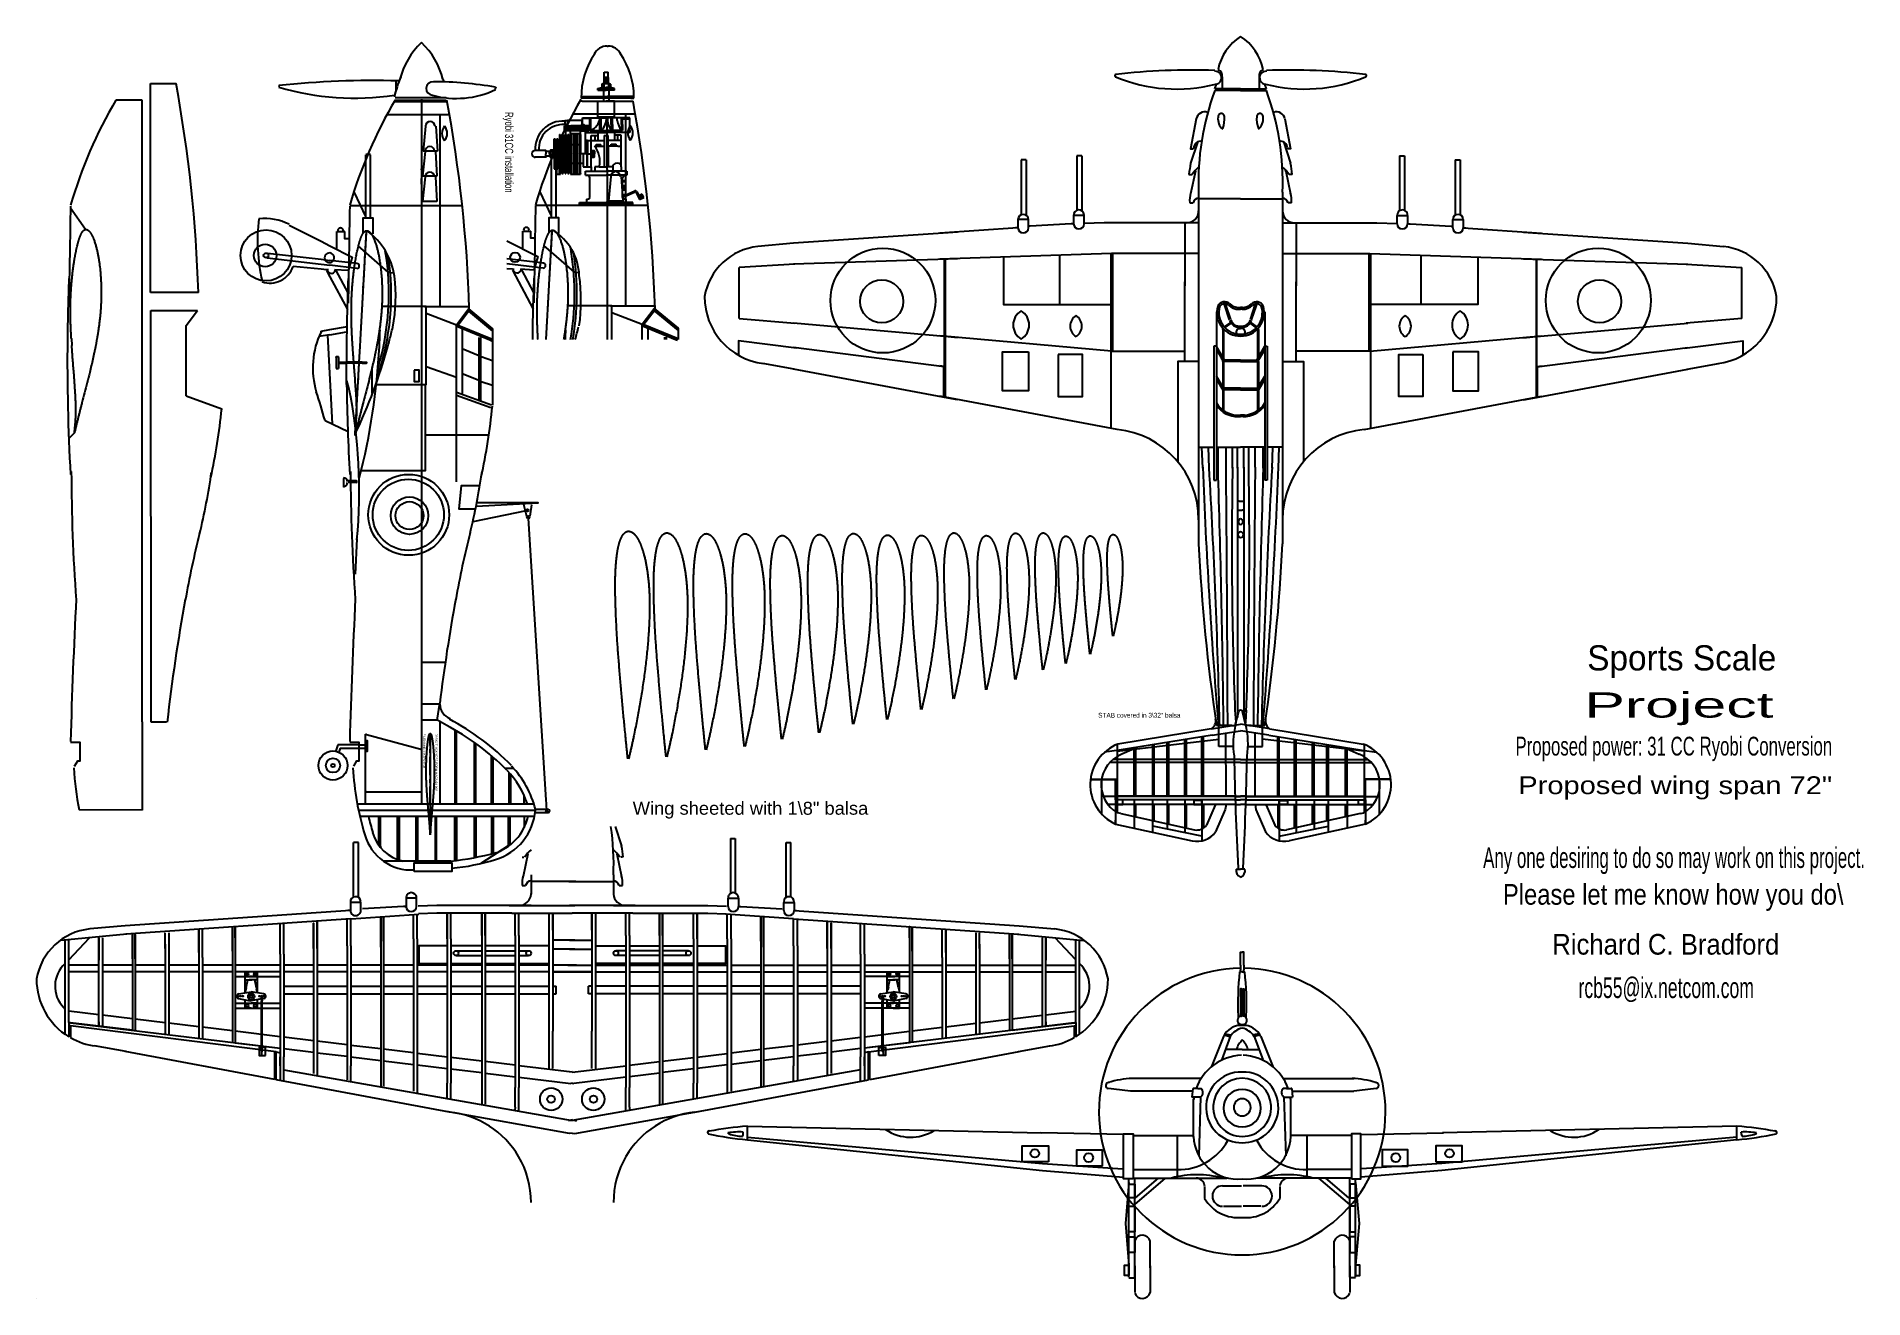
# Model space of a CAD drawing. Extents: x 0 to 123, y 0 to 85.
import ezdxf
from ezdxf.enums import TextEntityAlignment as Align

# ---------------------------------------------------------------- set-up
doc = ezdxf.new("R2010")
doc.units = 0
doc.linetypes.add('CENTER', pattern=[2, 1.25, -0.25, 0.25, -0.25])
doc.layers.add('LAYER1', color=1, linetype='CONTINUOUS')

msp = doc.modelspace()

# ---------------------------------------------------------------- texts
at = {"layer": 'LAYER1', "color": 7}
for s, height, p, p2 in [('Ryobi 31CC installation', 0.5421, (31.486, 79.7222), (31.486, 74.3016)), ('Sports Scale', 1.694, (104.1923, 42.1973), (116.897, 42.1973)), ('Project', 1.6939, (104.0043, 39.0296), (116.7089, 39.0296)), ('STAB covered in 3\\32" balsa', 0.3252, (71.3327, 39.0247), (76.8617, 39.0247)), ('FILENAME = BTF64008', 0.136, (25.9765, 37.9548), (25.9765, 35.6231)), ('BASIC THICKNESS FORM NACA 64 008', 0.136, (26.7916, 37.9548), (26.7916, 34.1009)), ('Proposed power: 31 CC Ryobi Conversion', 1.2634, (99.3707, 36.4803), (120.6509, 36.4803)), ('Proposed wing span 72"', 1.1969, (99.5607, 33.8868), (120.6509, 33.8868)), ('Wing sheeted with 1\\8" balsa', 0.8673, (40.0576, 32.504), (55.8858, 32.504)), ('Any one desiring to do so may work on this project.', 1.3869, (97.1991, 28.9277), (122.8564, 28.9277)), ('Please let me know how you do\\', 1.3869, (98.5291, 26.4577), (121.4126, 26.4577)), ('Richard C. Bradford', 1.3869, (101.8412, 23.1042), (117.0969, 23.1042)), ('rcb55@ix.netcom.com', 1.3869, (103.6068, 20.1876), (115.3952, 20.1876))]:
    msp.add_text(s, height=height, dxfattribs=at).set_placement(p, p2, align=Align.ALIGNED)

# ---------------------------------------------------------------- linework, layer by layer
at = {"layer": 'LAYER1', "color": 7, "linetype": 'CONTINUOUS'}
for points in [[(38.3348, 84.1524), (38.4009, 84.1524)], [(38.1475, 82.0389), (38.1475, 82.4073)], [(38.1475, 82.4073), (38.4015, 82.4073)], [(38.4015, 82.0389), (38.4015, 82.4073)], [(7.66, 67.5996), (7.66, 81.63)], [(7.66, 81.63), (9.3737, 81.63)], [(24.1493, 81.7597), (24.1493, 81.1706)], [(27.3088, 81.9203), (27.3694, 81.7468)], [(37.7237, 81.301), (37.9937, 81.3766), (38.2745, 81.3766)], [(37.7237, 81.1938), (37.7237, 81.301)], [(37.7237, 81.301), (38.2745, 81.301)], [(37.7237, 81.1938), (38.2745, 81.1938)], [(37.9937, 81.5985), (37.9937, 81.3766)], [(38.4923, 81.6237), (38.0594, 81.6237)], [(38.0848, 81.1938), (38.0848, 80.4525)], [(38.1242, 82.0389), (38.1475, 82.0287), (38.1125, 82.009), (38.1475, 81.9915), (38.1125, 81.974), (38.1453, 81.9564), (38.1125, 81.9389), (38.1475, 81.9214), (38.1125, 81.9039), (38.1475, 81.8864), (38.1125, 81.8689), (38.1475, 81.8514), (38.1125, 81.8338), (38.1475, 81.8163), (38.1125, 81.7988), (38.1475, 81.7813), (38.1125, 81.7638), (38.1453, 81.7463), (38.1125, 81.7288), (38.1475, 81.7112), (38.1125, 81.6937), (38.1453, 81.6762), (38.1125, 81.6587), (38.1475, 81.6412), (38.1125, 81.6237), (38.1125, 81.6237)], [(38.1125, 82.009), (38.2693, 82.0175)], [(38.1125, 81.974), (38.2693, 81.9824)], [(38.1125, 81.9389), (38.2693, 81.9474)], [(38.1125, 81.9039), (38.2693, 81.9124)], [(38.1125, 81.8689), (38.2693, 81.8773)], [(38.1125, 81.8338), (38.2693, 81.8423)], [(38.1125, 81.7988), (38.2693, 81.8073)], [(38.1125, 81.7638), (38.2693, 81.7723)], [(38.1125, 81.7288), (38.2693, 81.7372)], [(38.1125, 81.6937), (38.2693, 81.7022)], [(38.1125, 81.6587), (38.2693, 81.6672)], [(38.1125, 81.6237), (38.4365, 81.6412)], [(38.4365, 81.6237), (38.1233, 81.6237)], [(38.1233, 81.6002), (38.1233, 81.3766)], [(38.4116, 82.0389), (38.1242, 82.0389)], [(38.1453, 81.9564), (38.2693, 81.9649)], [(38.1453, 81.7463), (38.2693, 81.7547)], [(38.1453, 81.6762), (38.2693, 81.6847)], [(38.1475, 82.0287), (38.3168, 82.0389)], [(38.1475, 81.9915), (38.2693, 81.9999)], [(38.1475, 81.9214), (38.2693, 81.9298)], [(38.1475, 81.8864), (38.2693, 81.8948)], [(38.1475, 81.8514), (38.2693, 81.8598)], [(38.1475, 81.8163), (38.2693, 81.8247)], [(38.1475, 81.7813), (38.2693, 81.7897)], [(38.1475, 81.7112), (38.2693, 81.7197)], [(38.1475, 81.6412), (38.2693, 81.6496)], [(38.2693, 82.0175), (38.2827, 82.0182)], [(38.2693, 81.9999), (38.2827, 82.0008)], [(38.2693, 81.9824), (38.2827, 81.9831)], [(38.2693, 81.9649), (38.2827, 81.9658)], [(38.2693, 81.9474), (38.2827, 81.9481)], [(38.2693, 81.9298), (38.2827, 81.9307)], [(38.2693, 81.9124), (38.2827, 81.9131)], [(38.2693, 81.8948), (38.2827, 81.8957)], [(38.2693, 81.8773), (38.2827, 81.8781)], [(38.2693, 81.8598), (38.2827, 81.8607)], [(38.2693, 81.8423), (38.2827, 81.843)], [(38.2693, 81.8247), (38.2827, 81.8257)], [(38.2693, 81.8073), (38.2827, 81.808)], [(38.2693, 81.7897), (38.2827, 81.7906)], [(38.2693, 81.7723), (38.2827, 81.773)], [(38.2693, 81.7547), (38.2827, 81.7557)], [(38.2693, 81.7372), (38.2827, 81.738)], [(38.2693, 81.7197), (38.2827, 81.7206)], [(38.2693, 81.7022), (38.2827, 81.7029)], [(38.2693, 81.6847), (38.2827, 81.6856)], [(38.2693, 81.6672), (38.2827, 81.6679)], [(38.2693, 81.6496), (38.2827, 81.6505)], [(38.2745, 81.6237), (38.2745, 81.6237)], [(38.2745, 81.6237), (38.2745, 81.6237)], [(38.2745, 81.3766), (38.2745, 81.3766)], [(38.8253, 81.301), (38.5553, 81.3766), (38.2745, 81.3766)], [(38.2745, 81.3766), (38.2745, 81.3766)], [(38.2745, 81.301), (38.2745, 81.301)], [(38.2745, 81.301), (38.2745, 81.301)], [(38.2745, 81.301), (38.2745, 81.301)], [(38.8253, 81.301), (38.2745, 81.301)], [(38.2745, 81.301), (38.2745, 81.301)], [(38.2745, 81.301), (38.2745, 81.301)], [(38.2745, 81.301), (38.2745, 81.301)], [(38.2745, 81.1938), (38.2745, 81.1938)], [(38.8253, 81.1938), (38.2745, 81.1938)], [(38.2745, 81.1938), (38.2745, 81.1938)], [(38.2827, 82.0182), (38.4365, 82.0265)], [(38.2827, 82.0008), (38.4015, 82.009)], [(38.2827, 81.9831), (38.4365, 81.9915)], [(38.2827, 81.9658), (38.4015, 81.974)], [(38.2827, 81.9481), (38.4365, 81.9564)], [(38.2827, 81.9307), (38.4015, 81.9389)], [(38.2827, 81.9131), (38.4365, 81.9214)], [(38.2827, 81.8957), (38.4015, 81.9039)], [(38.2827, 81.8781), (38.4365, 81.8864)], [(38.2827, 81.8607), (38.4015, 81.8689)], [(38.2827, 81.843), (38.4365, 81.8514)], [(38.2827, 81.8257), (38.4015, 81.8338)], [(38.2827, 81.808), (38.4365, 81.8163)], [(38.2827, 81.7906), (38.4015, 81.7988)], [(38.2827, 81.773), (38.4365, 81.7813)], [(38.2827, 81.7557), (38.4015, 81.7638)], [(38.2827, 81.738), (38.4365, 81.7463)], [(38.2827, 81.7206), (38.4015, 81.7288)], [(38.2827, 81.7029), (38.4365, 81.7112)], [(38.2827, 81.6856), (38.4015, 81.6937)], [(38.2827, 81.6679), (38.4365, 81.6762)], [(38.2827, 81.6505), (38.4015, 81.6587)], [(38.4116, 82.0389), (38.4365, 82.0265), (38.4015, 82.009), (38.4365, 81.9915), (38.4015, 81.974), (38.4365, 81.9564), (38.4015, 81.9389), (38.4365, 81.9214), (38.4015, 81.9039), (38.4365, 81.8864), (38.4015, 81.8689), (38.4365, 81.8514), (38.4015, 81.8338), (38.4365, 81.8163), (38.4015, 81.7988), (38.4365, 81.7813), (38.4015, 81.7638), (38.4365, 81.7463), (38.4015, 81.7288), (38.4365, 81.7112), (38.4015, 81.6937), (38.4365, 81.6762), (38.4015, 81.6587), (38.4365, 81.6412)], [(38.4365, 81.6412), (38.4027, 81.6237)], [(38.4257, 81.6002), (38.4257, 81.3766)], [(38.4642, 81.1938), (38.4642, 80.4525)], [(38.5553, 81.5985), (38.5553, 81.3766)], [(38.8253, 81.1938), (38.8253, 81.301)], [(79.168, 81.2689), (79.2764, 81.5942)], [(80.9026, 81.2689), (79.168, 81.2689)], [(80.9026, 81.1605), (79.168, 81.1605)], [(79.6558, 82.082), (79.6558, 81.2689)], [(80.9026, 81.2689), (82.6372, 81.2689)], [(80.9026, 81.1605), (82.6372, 81.1605)], [(82.1493, 82.082), (82.1493, 81.2689)], [(82.6372, 81.2689), (82.5288, 81.5942)], [(7.1034, 80.5264), (5.3362, 80.5264)], [(7.1034, 38.7565), (7.1034, 80.5264)], [(24.0958, 80.6887), (27.5231, 80.6887)], [(24.0958, 80.528), (27.5231, 80.528)], [(24.0958, 80.4209), (27.5231, 80.4209)], [(25.863, 80.5816), (25.863, 80.535)], [(25.863, 80.535), (25.863, 79.2963)], [(36.6613, 80.4525), (36.4878, 80.4408)], [(36.5956, 80.7719), (38.3348, 80.7719)], [(36.8137, 80.6495), (36.5956, 80.6495)], [(36.5956, 80.6495), (36.5956, 80.6495)], [(36.6613, 80.4525), (39.6846, 80.4525)], [(36.8137, 80.6495), (36.8137, 80.6495)], [(36.8137, 80.6495), (36.8137, 80.6495)], [(39.9221, 80.6495), (36.8137, 80.6495)], [(37.7237, 80.4525), (38.2745, 80.4525)], [(37.7237, 79.4076), (37.7237, 80.4525)], [(37.7327, 80.6495), (37.7327, 80.6495)], [(38.2745, 80.4525), (38.2745, 80.4525)], [(38.8253, 80.4525), (38.2745, 80.4525)], [(38.2745, 80.4525), (38.2745, 80.4525)], [(38.4009, 80.7719), (38.3348, 80.7719)], [(38.3348, 80.6495), (38.3348, 80.6495)], [(38.4009, 80.6495), (38.3348, 80.6495)], [(38.3348, 80.6495), (38.3348, 80.6495)], [(38.3581, 80.6426), (38.3504, 80.6562)], [(40.1402, 80.7719), (38.4009, 80.7719)], [(38.4009, 80.6495), (38.4009, 80.6495)], [(38.4009, 80.6495), (38.4009, 80.6495)], [(38.8253, 79.4076), (38.8253, 80.4525)], [(39.003, 80.6495), (39.003, 80.6495)], [(39.6846, 80.4525), (40.0774, 80.4525)], [(39.9221, 80.6495), (39.9221, 80.6495)], [(39.9221, 80.6495), (39.9221, 80.6495)], [(39.9221, 80.6495), (40.1402, 80.6495)], [(40.1402, 80.7719), (40.1402, 80.7719)], [(40.1402, 80.6495), (40.1402, 80.6495)], [(23.6138, 79.5641), (27.7908, 79.5641)], [(25.863, 79.2963), (25.863, 79.2428)], [(25.863, 79.2428), (25.863, 76.9401)], [(26.1307, 78.7608), (25.9701, 77.1007)], [(26.8269, 78.7608), (26.934, 77.1007)], [(27.0946, 79.5641), (27.0947, 66.6582)], [(35.4682, 78.4605), (35.4682, 78.7846)], [(35.6956, 78.7846), (35.4682, 78.7846)], [(37.1068, 78.7638), (35.4682, 78.7638)], [(37.1068, 78.7361), (35.4682, 78.7361)], [(37.1068, 78.7085), (35.4682, 78.7085)], [(37.1068, 78.6808), (35.4682, 78.6808)], [(37.1068, 78.6531), (35.4682, 78.6531)], [(37.1068, 78.6254), (35.4682, 78.6254)], [(37.1068, 78.5977), (35.4682, 78.5977)], [(37.1068, 78.5701), (35.4682, 78.5701)], [(35.6769, 79.1194), (35.4915, 79.1194), (35.4915, 78.8722), (35.6769, 78.8722)], [(35.5323, 78.4605), (35.5323, 78.7846)], [(35.5722, 78.7833), (35.5722, 78.8179)], [(35.5722, 78.8179), (35.6769, 78.8179)], [(36.6653, 79.1552), (35.6769, 79.1552), (35.6769, 78.9926)], [(35.6769, 78.8382), (35.6769, 78.9926)], [(35.6769, 78.8382), (35.6769, 78.7846)], [(35.6956, 78.7846), (35.9104, 78.7846)], [(37.1068, 78.7846), (35.9104, 78.7846)], [(35.9888, 78.4605), (35.9888, 78.7846)], [(36.0425, 78.4605), (36.0425, 78.7846)], [(36.0949, 79.5957), (40.2719, 79.5957)], [(36.5647, 78.7846), (36.5647, 78.8191)], [(36.7124, 78.8191), (36.5647, 78.8191)], [(36.6238, 78.4605), (36.6238, 78.7846)], [(36.6653, 78.8749), (36.6653, 79.1552)], [(36.6869, 79.3405), (36.6905, 79.3405)], [(36.6869, 78.8788), (36.6869, 79.3405)], [(36.6905, 79.3405), (38.2745, 79.3405)], [(36.7124, 78.8191), (36.86, 78.8191)], [(36.7137, 79.3405), (36.7137, 79.3059)], [(36.7137, 79.3059), (37.1729, 79.3059)], [(36.8398, 78.4605), (36.8398, 78.7846)], [(36.86, 78.7846), (36.86, 78.8191)], [(37.1068, 78.4605), (37.1068, 78.7846)], [(37.1729, 78.8826), (37.1729, 79.3405)], [(37.1729, 78.4869), (37.1729, 78.8826)], [(37.2377, 78.8826), (37.2377, 79.3405)], [(37.2377, 78.4869), (37.2377, 78.8826)], [(37.7237, 79.4076), (38.8253, 79.4076)], [(37.8533, 78.8826), (37.8533, 79.3405)], [(37.8533, 78.4869), (37.8533, 78.8826)], [(37.9397, 78.8826), (37.9397, 79.3405)], [(37.9397, 78.4869), (37.9397, 78.8826)], [(38.2745, 79.3405), (38.2745, 79.3405)], [(39.8585, 79.3405), (38.2745, 79.3405)], [(38.2745, 79.3405), (38.2745, 79.3405)], [(38.3441, 79.3279), (38.3441, 79.2744)], [(38.3441, 79.2744), (38.3441, 79.063)], [(38.3441, 75.8548), (38.3441, 79.063)], [(38.6093, 78.8826), (38.6093, 79.3405)], [(38.6093, 78.8826), (38.6093, 78.4869)], [(38.6957, 78.8826), (38.6957, 79.3405)], [(38.6957, 78.8826), (38.6957, 78.4869)], [(39.016, 79.1446), (39.0025, 79.3405)], [(39.3113, 78.8826), (39.3113, 79.3405)], [(39.3113, 78.8826), (39.3113, 78.4869)], [(39.3761, 78.8826), (39.3761, 79.3405)], [(39.3761, 79.2654), (39.8585, 79.2654)], [(39.3761, 78.8826), (39.3761, 78.4869)], [(39.5758, 79.5957), (39.5758, 66.6899)], [(39.8581, 78.4869), (39.8581, 79.3405)], [(77.9212, 79.2633), (77.5418, 77.2577), (77.7044, 77.2577)], [(83.8839, 79.2633), (84.2634, 77.2577), (84.1008, 77.2577)], [(34.7753, 77.9097), (34.837, 77.9097)], [(34.7753, 76.9053), (34.7753, 77.9097)], [(34.837, 76.9053), (34.837, 77.9097)], [(34.9481, 77.9097), (35.0206, 77.9097)], [(34.9481, 76.9053), (34.9481, 77.9097)], [(35.0206, 76.9053), (35.0206, 77.9097)], [(35.1317, 77.5317), (35.0206, 77.5317)], [(35.1317, 78.2121), (35.1934, 78.2121)], [(35.1317, 78.2121), (35.1317, 76.9053)], [(35.1934, 78.2121), (35.1934, 76.9053)], [(35.3261, 77.5317), (35.1934, 77.5317)], [(35.3261, 78.2121), (35.3878, 78.2121)], [(35.3261, 78.2121), (35.3261, 76.9053)], [(35.3878, 78.2121), (35.3878, 76.9053)], [(35.5097, 77.5317), (35.3878, 77.5317)], [(37.1068, 78.5424), (35.4682, 78.5424)], [(37.1068, 78.5147), (35.4682, 78.5147)], [(37.1068, 78.4871), (35.4682, 78.4871)], [(37.1068, 78.4605), (35.4682, 78.4605)], [(35.5097, 78.2121), (35.5714, 78.2121)], [(35.5097, 78.2121), (35.5097, 76.9053)], [(35.5714, 78.2121), (35.5714, 78.4605)], [(35.5714, 78.2121), (35.5714, 76.9053)], [(35.7041, 77.5317), (35.5714, 77.5317)], [(35.7041, 78.2121), (35.7658, 78.2121)], [(35.7041, 78.2121), (35.7041, 76.9053)], [(35.7658, 78.2121), (35.7658, 76.9053)], [(35.8769, 77.5425), (35.7658, 77.5425)], [(35.8769, 78.2121), (35.8769, 78.4605)], [(35.8769, 78.2726), (36.5434, 78.2726)], [(35.8769, 78.2121), (35.9494, 78.2121)], [(35.8769, 78.2121), (35.8769, 76.9053)], [(35.9494, 78.2121), (35.9494, 76.9053)], [(35.9494, 77.5317), (36.0929, 77.5317)], [(36.0929, 78.2121), (36.1547, 78.2121)], [(36.0929, 78.2121), (36.0929, 76.9053)], [(36.1547, 78.2121), (36.1547, 76.9053)], [(36.1547, 77.5317), (36.2657, 77.5317)], [(36.2657, 78.2121), (36.3274, 78.2121)], [(36.2657, 78.2121), (36.2657, 76.9053)], [(36.3274, 78.2121), (36.3274, 76.9053)], [(36.3274, 77.5317), (36.4817, 77.5317)], [(36.4817, 78.2121), (36.4817, 76.9053)], [(36.4817, 78.2121), (36.5434, 78.2121)], [(36.5434, 78.2121), (36.5434, 78.4605)], [(36.5434, 78.2121), (36.5434, 78.2121)], [(36.5434, 78.2121), (36.5434, 76.9053)], [(36.5434, 78.2121), (36.5434, 78.2121)], [(36.5434, 77.5317), (36.5434, 77.5317)], [(36.6238, 78.4605), (36.8813, 78.4605)], [(36.8813, 76.9053), (36.8813, 78.4605)], [(36.8813, 78.3525), (38.2745, 78.3525)], [(37.0217, 77.8017), (36.8813, 77.8017)], [(37.0083, 77.8017), (37.0083, 76.9161)], [(37.0217, 77.8017), (37.0217, 76.9161)], [(37.0217, 77.8017), (37.2593, 77.8017)], [(37.1729, 78.4869), (38.2745, 78.4869)], [(37.2593, 78.1473), (37.5172, 78.1473)], [(37.2593, 77.1336), (37.2593, 78.1473)], [(37.2593, 77.8017), (38.1449, 77.8017)], [(37.4969, 77.4345), (38.147, 77.4345)], [(37.5172, 78.1473), (37.5172, 77.8017)], [(37.5172, 78.1473), (37.7237, 78.1473)], [(37.5922, 77.4345), (37.5922, 77.5452)], [(37.5922, 77.5452), (37.9144, 77.5452)], [(37.7237, 78.3525), (37.7237, 77.8017)], [(37.9144, 77.4345), (37.9144, 77.5452)], [(38.1449, 78.1473), (38.1449, 77.8017)], [(38.1449, 78.1473), (38.2745, 78.1473)], [(38.1449, 77.8017), (38.1449, 77.4345)], [(38.147, 77.4345), (38.147, 76.0413)], [(39.3761, 78.4869), (38.2745, 78.4869)], [(39.6677, 78.3525), (38.2745, 78.3525)], [(38.4034, 78.1473), (38.2745, 78.1473)], [(39.0521, 77.4345), (38.4019, 77.4345)], [(38.4034, 77.4345), (38.4034, 78.1473)], [(39.2897, 77.8017), (38.4034, 77.8017)], [(38.4034, 77.4345), (38.4034, 76.0413)], [(38.6155, 77.4416), (38.6155, 77.5523)], [(38.6155, 77.5523), (38.9377, 77.5523)], [(38.8253, 78.3525), (38.8253, 77.8017)], [(39.0384, 78.1761), (38.8253, 78.1761)], [(38.9377, 77.4416), (38.9377, 77.5523)], [(39.0384, 78.1761), (39.0384, 77.8017)], [(39.2897, 78.1761), (39.0384, 78.1761)], [(39.0521, 77.4345), (39.2897, 77.4345)], [(39.2897, 78.1473), (39.2897, 78.1761)], [(39.2897, 76.0305), (39.2897, 78.1473)], [(39.8545, 78.3525), (39.6677, 78.3525)], [(39.8581, 78.4869), (39.8545, 78.3525)], [(78.0297, 77.7455), (77.5418, 76.282)], [(83.7755, 77.7455), (84.2634, 76.282)], [(22.1144, 76.8865), (22.4357, 76.8865)], [(22.1144, 72.6024), (22.1144, 76.833)], [(22.4357, 72.6024), (22.4357, 76.833)], [(25.863, 76.9401), (25.863, 76.5652)], [(25.863, 76.5652), (25.863, 67.6222)], [(26.1039, 77.074), (25.9433, 75.4139)], [(26.934, 77.1007), (25.9701, 77.1007)], [(26.8001, 77.074), (26.9072, 75.4139)], [(34.0084, 77.1308), (33.5142, 77.1308)], [(34.0084, 76.6798), (33.5142, 76.6798)], [(34.2257, 77.0583), (34.2257, 77.1308), (34.0084, 77.1308)], [(34.0084, 77.1308), (34.0084, 77.1308)], [(34.2257, 76.7524), (34.2257, 76.6798), (34.0084, 76.6798)], [(34.0084, 76.6798), (34.0084, 76.6798)], [(34.4621, 77.0583), (34.2257, 77.0583), (34.2257, 76.9053)], [(34.4621, 76.7524), (34.2257, 76.7524), (34.2257, 76.9053)], [(34.2257, 76.9053), (34.2257, 76.9053)], [(34.2257, 76.9053), (34.2257, 76.9053)], [(34.4621, 76.9053), (34.4621, 77.0583)], [(34.4621, 76.9053), (34.4621, 76.9053)], [(34.4621, 76.9053), (34.4621, 76.7524)], [(34.4621, 76.9053), (34.4621, 76.9053)], [(34.5153, 76.7036), (34.5162, 77.1097)], [(34.5161, 76.9053), (34.5161, 76.9053)], [(34.5161, 76.9053), (34.5161, 76.9053)], [(34.6768, 77.0565), (34.5383, 77.0565)], [(34.6769, 77.1524), (34.5386, 77.1524)], [(34.6769, 76.6582), (34.5386, 76.6582)], [(34.6766, 76.7541), (34.5391, 76.7541)], [(34.5955, 72.634), (34.5955, 76.8646)], [(34.9168, 76.8646), (34.5955, 76.8646)], [(34.6936, 77.1067), (34.7273, 77.1067)], [(34.6936, 76.9053), (34.6936, 76.9053)], [(34.6936, 76.9053), (34.6936, 76.9053)], [(34.6936, 76.704), (34.7273, 76.704)], [(34.7273, 76.5965), (34.7273, 77.2142)], [(34.7273, 77.2142), (34.7753, 77.2142)], [(34.7273, 76.5965), (34.7753, 76.5965)], [(34.7753, 76.9053), (34.7753, 76.9053)], [(34.7753, 76.9053), (34.7753, 75.9009)], [(34.7753, 76.9053), (34.7753, 76.9053)], [(34.837, 77.3265), (34.9481, 77.3265)], [(34.837, 76.9053), (34.837, 76.9053)], [(34.837, 76.9053), (34.837, 75.9009)], [(34.837, 76.9053), (34.837, 76.9053)], [(34.837, 76.4841), (34.9481, 76.4841)], [(34.9168, 72.634), (34.9168, 76.8646)], [(34.9481, 76.9053), (34.9481, 76.9053)], [(34.9481, 76.9053), (34.9481, 75.9009)], [(34.9481, 76.9053), (34.9481, 76.9053)], [(35.0206, 76.9053), (35.0206, 76.9053)], [(35.0206, 76.9053), (35.0206, 75.9009)], [(35.0206, 76.9053), (35.0206, 76.9053)], [(35.1317, 76.2789), (35.0206, 76.2789)], [(35.1317, 75.5985), (35.1317, 76.9053)], [(35.1317, 76.9053), (35.1317, 76.9053)], [(35.1317, 76.9053), (35.1317, 76.9053)], [(35.1934, 75.5985), (35.1934, 76.9053)], [(35.1934, 76.9053), (35.1934, 76.9053)], [(35.1934, 76.9053), (35.1934, 76.9053)], [(35.3261, 76.2789), (35.1934, 76.2789)], [(35.2166, 75.5985), (35.2166, 76.2789)], [(35.3261, 75.5985), (35.3261, 76.9053)], [(35.3261, 76.9053), (35.3261, 76.9053)], [(35.3261, 76.9053), (35.3261, 76.9053)], [(35.3878, 75.5985), (35.3878, 76.9053)], [(35.3878, 76.9053), (35.3878, 76.9053)], [(35.3878, 76.9053), (35.3878, 76.9053)], [(35.5097, 76.2789), (35.3878, 76.2789)], [(35.5097, 76.9053), (35.5097, 76.9053)], [(35.5097, 76.9053), (35.5097, 76.9053)], [(35.5097, 75.5985), (35.5097, 76.9053)], [(35.5714, 75.5985), (35.5714, 76.9053)], [(35.5714, 76.9053), (35.5714, 76.9053)], [(35.5714, 76.9053), (35.5714, 76.9053)], [(35.7041, 76.2789), (35.5714, 76.2789)], [(35.7041, 75.5985), (35.7041, 76.9053)], [(35.7041, 76.9053), (35.7041, 76.9053)], [(35.7041, 76.9053), (35.7041, 76.9053)], [(35.7659, 75.5985), (35.7658, 76.9053)], [(35.7658, 76.9053), (35.7658, 76.9053)], [(35.7658, 76.9053), (35.7658, 76.9053)], [(35.8769, 76.2681), (35.7659, 76.2681)], [(35.8769, 75.5985), (35.8769, 76.9053)], [(35.8769, 76.9053), (35.8769, 76.9053)], [(35.8769, 76.9053), (35.8769, 76.9053)], [(35.9494, 75.5985), (35.9494, 76.9053)], [(35.9494, 76.9053), (35.9494, 76.9053)], [(35.9494, 76.9053), (35.9494, 76.9053)], [(35.9494, 76.2789), (36.0929, 76.2789)], [(36.0929, 75.5985), (36.0929, 76.9053)], [(36.0929, 76.9053), (36.0929, 76.9053)], [(36.0929, 76.9053), (36.0929, 76.9053)], [(36.1547, 75.5985), (36.1547, 76.9053)], [(36.1547, 76.9053), (36.1547, 76.9053)], [(36.1547, 76.9053), (36.1547, 76.9053)], [(36.1547, 76.2789), (36.2657, 76.2789)], [(36.2657, 75.5985), (36.2657, 76.9053)], [(36.2657, 76.9053), (36.2657, 76.9053)], [(36.2657, 76.9053), (36.2657, 76.9053)], [(36.3274, 75.5985), (36.3274, 76.9053)], [(36.3274, 76.9053), (36.3274, 76.9053)], [(36.3274, 76.9053), (36.3274, 76.9053)], [(36.3274, 76.2789), (36.4817, 76.2789)], [(36.4817, 75.5985), (36.4817, 76.9053)], [(36.4817, 76.9053), (36.4817, 76.9053)], [(36.4817, 76.9053), (36.4817, 76.9053)], [(36.5434, 75.5985), (36.5434, 76.9053)], [(36.5434, 76.9053), (36.5434, 76.9053)], [(36.5434, 76.9053), (36.5434, 76.9053)], [(37.0217, 76.9053), (36.5434, 76.9053)], [(36.5434, 76.2789), (36.5434, 76.2789)], [(36.5434, 76.2789), (36.7193, 76.2789)], [(36.7193, 76.9053), (36.7193, 76.0305)], [(37.0083, 76.0305), (37.0083, 76.9161)], [(37.0217, 76.0305), (37.0217, 76.9161)], [(37.0217, 76.9053), (37.2593, 76.9053)], [(37.2593, 76.9053), (37.2593, 77.1336)], [(37.2593, 77.1132), (37.2593, 77.1132)], [(37.2593, 77.1132), (37.4599, 77.1132)], [(37.2593, 76.0305), (37.2593, 76.9053)], [(37.2593, 76.9053), (37.2593, 76.9053)], [(37.2593, 76.9053), (37.2593, 76.6771)], [(37.2593, 76.9053), (37.2593, 76.9053)], [(37.2593, 76.6974), (37.2593, 76.6974)], [(37.2593, 76.6974), (37.4599, 76.6974)], [(37.2988, 77.1132), (37.2988, 76.9053)], [(37.4599, 77.1063), (37.2988, 77.1063)], [(37.4599, 77.0786), (37.2988, 77.0786)], [(37.4599, 77.0509), (37.2988, 77.0509)], [(37.4599, 77.0233), (37.2988, 77.0233)], [(37.4599, 76.9956), (37.2988, 76.9956)], [(37.4599, 76.9679), (37.2988, 76.9679)], [(37.4599, 76.9403), (37.2988, 76.9403)], [(37.2988, 76.9053), (37.2988, 76.9053)], [(37.2988, 76.6974), (37.2988, 76.9053)], [(37.2988, 76.9053), (37.2988, 76.9053)], [(37.4599, 76.9053), (37.2988, 76.9053)], [(37.4599, 76.8704), (37.2988, 76.8704)], [(37.4599, 76.8427), (37.2988, 76.8427)], [(37.4599, 76.8151), (37.2988, 76.8151)], [(37.4599, 76.7874), (37.2988, 76.7874)], [(37.4599, 76.7597), (37.2988, 76.7597)], [(37.4599, 76.7321), (37.2988, 76.7321)], [(37.4599, 76.7044), (37.2988, 76.7044)], [(37.4599, 77.1132), (37.4599, 76.9053)], [(37.4599, 77.1132), (37.4599, 76.9053)], [(37.4599, 76.9053), (37.4599, 76.9053)], [(37.4599, 76.9053), (37.4599, 76.9053)], [(37.4599, 76.6974), (37.4599, 76.9053)], [(37.4599, 76.9053), (37.4599, 76.9053)], [(37.4599, 76.6974), (37.4599, 76.9053)], [(37.4599, 76.9053), (37.4599, 76.9053)], [(37.4876, 77.0855), (37.4876, 77.0855)], [(37.4876, 77.0855), (37.4876, 76.9053)], [(37.4876, 76.9053), (37.4876, 76.9053)], [(37.4876, 76.7251), (37.4876, 76.9053)], [(37.4876, 76.9053), (37.4876, 76.9053)], [(37.4876, 76.7251), (37.4876, 76.7251)], [(38.7389, 75.7389), (38.7389, 76.1755)], [(66.4837, 76.4988), (66.1585, 76.4988)], [(66.1585, 76.4988), (66.1585, 72.8128)], [(66.4837, 76.4988), (66.4837, 72.8128)], [(70.224, 76.7698), (69.8987, 76.7698)], [(69.8987, 76.7698), (69.8987, 73.112)], [(70.224, 76.7698), (70.224, 73.0838)], [(77.7586, 77.3119), (77.7044, 77.2577)], [(84.0466, 77.3119), (84.1008, 77.2577)], [(91.5812, 76.7698), (91.9065, 76.7698)], [(91.5812, 76.7698), (91.5812, 73.0838)], [(91.9065, 76.7698), (91.9065, 73.112)], [(95.3214, 76.4988), (95.6467, 76.4988)], [(95.3214, 76.4988), (95.3214, 72.8128)], [(95.6467, 76.4988), (95.6467, 72.8128)], [(25.8362, 75.8958), (25.8362, 75.8423)], [(25.8362, 75.2532), (25.8362, 74.8784)], [(26.9072, 75.4139), (25.9433, 75.4139)], [(26.1039, 75.3603), (25.9433, 73.7002)], [(26.8001, 75.3603), (26.9072, 73.7002)], [(34.7753, 75.9009), (34.837, 75.9009)], [(34.9481, 75.5432), (34.9481, 75.9009)], [(34.9481, 75.9009), (35.0206, 75.9009)], [(34.9481, 75.5432), (35.2166, 75.5432)], [(35.1317, 75.5985), (35.1934, 75.5985)], [(35.2166, 75.5985), (35.2166, 75.5432)], [(35.3261, 75.5985), (35.3878, 75.5985)], [(35.5097, 75.5985), (35.5714, 75.5985)], [(35.7041, 75.5985), (35.7659, 75.5985)], [(35.8769, 75.5985), (35.9494, 75.5985)], [(35.8769, 75.5985), (35.8769, 75.5432)], [(35.8769, 75.5432), (36.5434, 75.5432)], [(36.0929, 75.5985), (36.1547, 75.5985)], [(36.2657, 75.5985), (36.3274, 75.5985)], [(36.4817, 75.5985), (36.5434, 75.5985)], [(36.5434, 75.5985), (36.5434, 75.5985)], [(36.5434, 75.5985), (36.5434, 75.5985)], [(36.5434, 75.5985), (36.5434, 75.5432)], [(36.7193, 76.0305), (37.0217, 76.0305)], [(36.8921, 75.7389), (38.2745, 75.7389)], [(36.8921, 75.5013), (36.8921, 75.7389)], [(36.8921, 75.4797), (36.8921, 75.5013)], [(36.8921, 75.4797), (38.2745, 75.4797)], [(37.0217, 76.0305), (37.2593, 76.0305), (37.2593, 75.7389)], [(37.1729, 73.9677), (37.1729, 75.2961)], [(37.8101, 76.0413), (37.5057, 76.0413)], [(37.5057, 76.0413), (37.5057, 75.7389)], [(37.8101, 76.0413), (38.2745, 76.0413)], [(38.7389, 76.0413), (38.2745, 76.0413)], [(39.6569, 75.7389), (38.2745, 75.7389)], [(38.2745, 75.4797), (38.2745, 75.4797)], [(39.6569, 75.4797), (38.2745, 75.4797)], [(38.2745, 75.4797), (38.2745, 75.4797)], [(38.3441, 75.8548), (38.3441, 67.6538)], [(38.585, 75.3919), (38.4244, 73.7318)], [(39.2812, 75.3919), (39.3883, 73.7318)], [(39.2897, 76.0305), (39.2897, 75.7389)], [(39.3761, 73.9677), (39.3761, 75.2961)], [(39.3761, 75.1284), (39.5318, 75.1284)], [(39.3761, 75.0445), (39.5318, 75.0445)], [(39.5318, 75.0445), (39.5318, 75.1284)], [(39.6569, 75.7389), (39.6569, 75.4797)], [(39.6569, 75.4797), (39.6569, 75.5013)], [(77.4334, 75.5231), (77.6502, 75.5231)], [(77.867, 75.7399), (77.5418, 74.2221)], [(77.867, 75.7399), (77.88, 75.8176)], [(83.9381, 75.7399), (83.9252, 75.8177)], [(83.9381, 75.7399), (84.2634, 74.2221)], [(84.3718, 75.5231), (84.155, 75.5231)], [(22.1144, 72.7095), (21.3647, 74.3161)], [(26.9072, 73.7002), (25.9433, 73.7002)], [(34.5955, 72.7412), (33.8458, 74.3477)], [(36.9569, 73.8705), (36.9569, 73.6329)], [(39.3883, 73.7318), (38.4244, 73.7318)], [(39.3761, 74.7928), (39.5318, 74.7928)], [(39.3761, 74.7063), (39.5318, 74.7063)], [(39.3761, 74.5721), (39.5318, 74.5721)], [(39.3761, 74.4856), (39.5318, 74.4856)], [(39.3761, 74.1891), (39.5318, 74.1891)], [(39.3761, 74.122), (39.5318, 74.122)], [(39.3761, 74.0687), (39.5523, 74.0687)], [(39.4143, 74.7063), (39.4143, 74.7928)], [(39.4143, 74.4856), (39.4143, 74.5721)], [(39.4898, 74.7063), (39.4898, 74.7928)], [(39.4898, 74.4856), (39.4898, 74.5721)], [(39.5318, 74.7063), (39.5318, 74.7928)], [(39.5318, 74.4856), (39.5318, 74.5721)], [(39.5318, 74.122), (39.5318, 74.1891)], [(39.5318, 74.122), (39.5868, 74.1474)], [(39.5868, 74.1474), (40.1909, 74.4159)], [(39.5921, 73.8705), (39.5921, 73.6329)], [(39.6173, 74.0788), (40.2214, 74.3473)], [(40.2655, 74.339), (40.4081, 74.0621)], [(40.3272, 74.3707), (40.4698, 74.0938)], [(40.4081, 74.0621), (40.5172, 73.8355)], [(40.4706, 74.0922), (40.5797, 73.8656)], [(40.6905, 74.2021), (40.4707, 74.0922)], [(40.5172, 73.8355), (40.8025, 73.9782)], [(40.6918, 73.9228), (40.5798, 74.1467)], [(40.8025, 73.9782), (40.6905, 74.2021)], [(78.0839, 74.3305), (78.0839, 71.6744)], [(80.9026, 73.8969), (78.0839, 73.8969)], [(80.9026, 73.8969), (83.7213, 73.8969)], [(83.7213, 74.3305), (83.7213, 71.6744)], [(3.2946, 71.8283), (2.2811, 73.2504)], [(28.5405, 73.4057), (21.0434, 73.4057)], [(21.9537, 71.585), (21.9537, 72.6024), (22.5963, 72.6024), (22.5963, 71.5314)], [(41.0216, 73.4373), (33.5245, 73.4373)], [(34.4348, 71.6166), (34.4348, 72.634), (35.0774, 72.634), (35.0774, 71.563)], [(36.4925, 73.5141), (36.4925, 73.6329)], [(36.4925, 73.6329), (38.2745, 73.6329)], [(36.4925, 73.5141), (36.4925, 73.5141)], [(36.4925, 73.5141), (36.4925, 73.5141), (36.4925, 73.5141)], [(36.4925, 73.5141), (36.4925, 73.5141)], [(36.4925, 73.5141), (38.2745, 73.5141)], [(38.2745, 73.6329), (38.2745, 73.6329)], [(40.0565, 73.6329), (38.2745, 73.6329)], [(38.2745, 73.6329), (38.2745, 73.6329)], [(38.2745, 73.5141), (38.2745, 73.5141)], [(40.0565, 73.5141), (38.2745, 73.5141)], [(38.2745, 73.5141), (38.2745, 73.5141)], [(40.0565, 73.5141), (40.0565, 73.6329)], [(40.0565, 73.5141), (40.0565, 73.5141)], [(40.0565, 73.5141), (40.0565, 73.5141), (40.0565, 73.5141)], [(40.0565, 73.5141), (40.0565, 73.5141)], [(66.6463, 71.9455), (66.6463, 72.4875), (65.9416, 72.4875), (65.9417, 71.9455)], [(70.3866, 72.2165), (70.3866, 72.7586), (69.6819, 72.7586), (69.6819, 72.2165)], [(77.4876, 73.6258), (77.7044, 73.6258)], [(84.3176, 73.6259), (84.1008, 73.6259)], [(91.4186, 72.2165), (91.4186, 72.7586), (92.1233, 72.7586), (92.1233, 72.2165)], [(95.1589, 71.9455), (95.1589, 72.4875), (95.8635, 72.4875), (95.8635, 71.9455)], [(2.3392, 64.4918), (2.3367, 64.537), (2.3342, 64.5822), (2.3318, 64.6273), (2.3293, 64.6725), (2.3269, 64.7177), (2.3244, 64.7629), (2.3221, 64.808), (2.3197, 64.8532), (2.3174, 64.8984), (2.3152, 64.9436), (2.313, 64.9888), (2.3108, 65.034), (2.3082, 65.0906), (2.3058, 65.1473), (2.3034, 65.2039), (2.3011, 65.2606), (2.2989, 65.3172), (2.2968, 65.3739), (2.2948, 65.4306), (2.293, 65.4873), (2.2912, 65.5439), (2.2895, 65.6006), (2.288, 65.6573), (2.2865, 65.714), (2.2852, 65.7705), (2.284, 65.827), (2.2829, 65.8836), (2.2818, 65.9401), (2.2809, 65.9967), (2.2802, 66.0532), (2.2795, 66.1097), (2.279, 66.1663), (2.2786, 66.2228), (2.2783, 66.2794), (2.2781, 66.3359), (2.278, 66.3924), (2.2781, 66.4489), (2.2783, 66.5053), (2.2787, 66.5617), (2.2792, 66.6181), (2.2798, 66.6746), (2.2806, 66.731), (2.2815, 66.7874), (2.2826, 66.8438), (2.2838, 66.9002), (2.2851, 66.9566), (2.2867, 67.013), (2.2884, 67.0694), (2.2902, 67.1258), (2.2922, 67.1821), (2.2944, 67.2385), (2.2967, 67.2948), (2.2992, 67.3512), (2.3019, 67.4075), (2.3046, 67.4639), (2.3076, 67.5202), (2.3106, 67.5765), (2.3138, 67.6328), (2.3172, 67.6891), (2.3207, 67.7454), (2.3243, 67.8017), (2.3281, 67.858), (2.332, 67.9143), (2.336, 67.9706), (2.3402, 68.0268), (2.3445, 68.0831), (2.3489, 68.1394), (2.3535, 68.1956), (2.3582, 68.2518), (2.3631, 68.3081), (2.3681, 68.3643), (2.3732, 68.4205), (2.3785, 68.4768), (2.384, 68.5331), (2.3895, 68.5894), (2.3953, 68.6456), (2.4012, 68.7019), (2.4072, 68.7581), (2.4134, 68.8143), (2.4197, 68.8705), (2.4262, 68.9267), (2.4329, 68.9829), (2.4397, 69.039), (2.4467, 69.0951), (2.4539, 69.1515), (2.4612, 69.2078), (2.4687, 69.2641), (2.4764, 69.3203), (2.4843, 69.3766), (2.4923, 69.4328), (2.5005, 69.489), (2.5088, 69.5452), (2.5173, 69.6013), (2.526, 69.6575), (2.5348, 69.7136), (2.5439, 69.7697), (2.5579, 69.8547), (2.5723, 69.9397), (2.5872, 70.0245), (2.6026, 70.1093), (2.6186, 70.194), (2.6351, 70.2785), (2.6523, 70.363), (2.6701, 70.4473), (2.6887, 70.5314), (2.7079, 70.6153), (2.728, 70.6991), (2.7489, 70.7827), (2.7562, 70.8111), (2.7636, 70.8395), (2.7712, 70.8679), (2.7788, 70.8962), (2.7866, 70.9245), (2.7945, 70.9528), (2.8025, 70.9811), (2.8107, 71.0093), (2.819, 71.0374), (2.8275, 71.0655), (2.8361, 71.0936), (2.8449, 71.1216), (2.8541, 71.1504), (2.8635, 71.1792), (2.8732, 71.2079), (2.883, 71.2365), (2.893, 71.2651), (2.9033, 71.2935), (2.9138, 71.3219), (2.9246, 71.3502), (2.9356, 71.3784), (2.9469, 71.4065), (2.9585, 71.4345), (2.9704, 71.4623), (2.9769, 71.4771), (2.9835, 71.4919), (2.9902, 71.5066), (2.997, 71.5212), (3.004, 71.5358), (3.0111, 71.5502), (3.0184, 71.5646), (3.026, 71.5789), (3.0337, 71.593), (3.0417, 71.607), (3.05, 71.6209), (3.0585, 71.6346), (3.0624, 71.6407), (3.0664, 71.6467), (3.0704, 71.6527), (3.0745, 71.6587), (3.0786, 71.6647), (3.0828, 71.6706), (3.0871, 71.6764), (3.0914, 71.6822), (3.0957, 71.688), (3.1001, 71.6937), (3.1046, 71.6994), (3.1091, 71.705), (3.1116, 71.7081), (3.1141, 71.7111), (3.1167, 71.7142), (3.1193, 71.7172), (3.1219, 71.7202), (3.1245, 71.7232), (3.1272, 71.7262), (3.1298, 71.7292), (3.1326, 71.7321), (3.1353, 71.7351), (3.1381, 71.738), (3.1409, 71.7409), (3.1516, 71.7514), (3.1628, 71.7617), (3.1745, 71.7715), (3.1866, 71.7809), (3.199, 71.7897), (3.2119, 71.7979), (3.225, 71.8053), (3.2385, 71.8119), (3.2522, 71.8176), (3.2661, 71.8223), (3.2803, 71.8259), (3.2946, 71.8283), (3.3133, 71.8296), (3.332, 71.8289), (3.3509, 71.8265), (3.3696, 71.8223), (3.3883, 71.8165), (3.4067, 71.8094), (3.4247, 71.801), (3.4424, 71.7915), (3.4596, 71.7809), (3.4761, 71.7695), (3.492, 71.7574), (3.5071, 71.7448), (3.513, 71.7395), (3.5187, 71.7342), (3.5243, 71.7288), (3.5298, 71.7233), (3.5352, 71.7178), (3.5405, 71.7122)], [(3.5405, 71.7122), (3.5456, 71.7065), (3.5507, 71.7008), (3.5558, 71.6951), (3.5607, 71.6892), (3.5656, 71.6834), (3.5704, 71.6774), (3.5809, 71.6641), (3.5912, 71.6506), (3.6012, 71.6368), (3.611, 71.6228), (3.6206, 71.6087), (3.63, 71.5944), (3.6393, 71.5799), (3.6483, 71.5653), (3.6572, 71.5506), (3.6659, 71.5358), (3.6744, 71.5209), (3.6829, 71.5059), (3.6982, 71.478), (3.713, 71.4498), (3.7275, 71.4215), (3.7415, 71.393), (3.7552, 71.3644), (3.7685, 71.3356), (3.7815, 71.3066), (3.7942, 71.2775), (3.8065, 71.2483), (3.8186, 71.219), (3.8304, 71.1895), (3.8419, 71.16), (3.8633, 71.1035), (3.8839, 71.0466), (3.9037, 70.9894), (3.9227, 70.932), (3.9411, 70.8744), (3.9587, 70.8165), (3.9757, 70.7584), (3.9921, 70.7001), (4.0079, 70.6416), (4.0232, 70.583), (4.0379, 70.5243), (4.0521, 70.4654), (4.0656, 70.4079), (4.0786, 70.3502), (4.0912, 70.2925), (4.1034, 70.2347), (4.1153, 70.1769), (4.1267, 70.119), (4.1378, 70.061), (4.1485, 70.0029), (4.1589, 69.9448), (4.1689, 69.8866), (4.1786, 69.8284), (4.188, 69.7701), (4.2057, 69.6551), (4.2222, 69.54), (4.2376, 69.4247), (4.2519, 69.3092), (4.2652, 69.1936), (4.2774, 69.0779), (4.2886, 68.962), (4.2988, 68.8461), (4.308, 68.73), (4.3162, 68.6139), (4.3236, 68.4978), (4.33, 68.3816), (4.3355, 68.2663), (4.3401, 68.1509), (4.3439, 68.0356), (4.3468, 67.9202), (4.3488, 67.8049), (4.35, 67.6895), (4.3503, 67.5741), (4.3497, 67.4587), (4.3482, 67.3434), (4.3459, 67.228), (4.3427, 67.1127), (4.3386, 66.9974), (4.3363, 66.9399), (4.3337, 66.8823), (4.3309, 66.8248), (4.3279, 66.7673), (4.3247, 66.7098), (4.3213, 66.6523), (4.3176, 66.5948), (4.3138, 66.5374), (4.3097, 66.4799), (4.3055, 66.4225), (4.301, 66.3651), (4.2964, 66.3077), (4.2915, 66.2502), (4.2865, 66.1928), (4.2813, 66.1355), (4.2758, 66.0781), (4.2702, 66.0207), (4.2644, 65.9634), (4.2585, 65.9061), (4.2523, 65.8488), (4.246, 65.7915), (4.2395, 65.7343), (4.2329, 65.6771), (4.226, 65.6198), (4.219, 65.5626), (4.2119, 65.5053), (4.2046, 65.4481), (4.1971, 65.3909), (4.1894, 65.3337), (4.1816, 65.2765), (4.1736, 65.2194), (4.1655, 65.1622), (4.1571, 65.1051), (4.1486, 65.0481), (4.14, 64.991), (4.1311, 64.934), (4.1253, 64.8971), (4.1194, 64.8602), (4.1135, 64.8234), (4.1075, 64.7865), (4.1014, 64.7497), (4.0953, 64.7128), (4.0892, 64.676), (4.0831, 64.6391), (4.0769, 64.6023), (4.0707, 64.5655), (4.0645, 64.5286), (4.0583, 64.4918)], [(16.9735, 72.1205), (19.1155, 71.0359)], [(20.1865, 70.5139), (20.1865, 71.692)], [(20.1865, 71.692), (20.722, 71.692)], [(20.9363, 71.2101), (20.722, 71.2101), (20.722, 71.692)], [(21.2125, 64.4091), (21.2101, 64.4543), (21.2076, 64.4994), (21.2051, 64.5446), (21.2026, 64.5898), (21.2002, 64.6349), (21.1978, 64.6801), (21.1954, 64.7253), (21.1931, 64.7705), (21.1908, 64.8157), (21.1885, 64.8609), (21.1863, 64.9061), (21.1842, 64.9512), (21.1816, 65.0079), (21.1791, 65.0645), (21.1767, 65.1212), (21.1744, 65.1778), (21.1722, 65.2345), (21.1701, 65.2912), (21.1682, 65.3479), (21.1663, 65.4045), (21.1645, 65.4612), (21.1629, 65.5179), (21.1613, 65.5746), (21.1599, 65.6313), (21.1585, 65.6878), (21.1573, 65.7443), (21.1562, 65.8008), (21.1552, 65.8574), (21.1543, 65.9139), (21.1535, 65.9705), (21.1528, 66.027), (21.1523, 66.0835), (21.1519, 66.1401), (21.1516, 66.1966), (21.1514, 66.2532), (21.1514, 66.3097), (21.1515, 66.3661), (21.1517, 66.4226), (21.152, 66.479), (21.1525, 66.5354), (21.1531, 66.5918), (21.1539, 66.6483), (21.1548, 66.7047), (21.1559, 66.7611), (21.1571, 66.8175), (21.1585, 66.8739), (21.16, 66.9303), (21.1617, 66.9867), (21.1636, 67.0431), (21.1656, 67.0994), (21.1677, 67.1558), (21.1701, 67.2121), (21.1726, 67.2685), (21.1752, 67.3248), (21.178, 67.3811), (21.1809, 67.4374), (21.184, 67.4938), (21.1872, 67.5501), (21.1905, 67.6064), (21.194, 67.6626), (21.1976, 67.719), (21.2014, 67.7753), (21.2053, 67.8316), (21.2093, 67.8878), (21.2135, 67.9441), (21.2178, 68.0004), (21.2222, 68.0566), (21.2268, 68.1129), (21.2315, 68.1691), (21.2364, 68.2253), (21.2414, 68.2816), (21.2465, 68.3378), (21.2518, 68.3941), (21.2573, 68.4504), (21.2629, 68.5066), (21.2686, 68.5629), (21.2745, 68.6192), (21.2805, 68.6754), (21.2867, 68.7316), (21.2931, 68.7878), (21.2996, 68.844), (21.3062, 68.9001), (21.3131, 68.9563), (21.32, 69.0124), (21.3272, 69.0687), (21.3346, 69.1251), (21.3421, 69.1813), (21.3498, 69.2376), (21.3576, 69.2939), (21.3656, 69.3501), (21.3738, 69.4063), (21.3821, 69.4625), (21.3906, 69.5186), (21.3993, 69.5748), (21.4082, 69.6309), (21.4172, 69.687), (21.4312, 69.772), (21.4456, 69.8569), (21.4605, 69.9418), (21.476, 70.0266), (21.4919, 70.1113), (21.5085, 70.1958), (21.5256, 70.2803), (21.5435, 70.3645), (21.562, 70.4487), (21.5813, 70.5326), (21.6013, 70.6164), (21.6222, 70.6999), (21.6296, 70.7284), (21.637, 70.7568), (21.6445, 70.7852), (21.6522, 70.8135), (21.6599, 70.8418), (21.6678, 70.8701), (21.6759, 70.8983), (21.684, 70.9265), (21.6924, 70.9547), (21.7008, 70.9828), (21.7094, 71.0109), (21.7182, 71.0389), (21.7275, 71.0677), (21.7369, 71.0965), (21.7465, 71.1252), (21.7563, 71.1538), (21.7664, 71.1823), (21.7766, 71.2108), (21.7872, 71.2392), (21.7979, 71.2675), (21.809, 71.2957), (21.8203, 71.3238), (21.8319, 71.3518), (21.8438, 71.3796), (21.8502, 71.3944), (21.8568, 71.4092), (21.8635, 71.4239), (21.8703, 71.4385), (21.8773, 71.4531), (21.8844, 71.4675), (21.8918, 71.4819), (21.8993, 71.4962), (21.9071, 71.5103), (21.9151, 71.5243), (21.9233, 71.5382), (21.9319, 71.5519), (21.9358, 71.558), (21.9397, 71.564), (21.9438, 71.57), (21.9478, 71.576), (21.952, 71.582), (21.9562, 71.5879), (21.9604, 71.5937), (21.9647, 71.5995), (21.9691, 71.6053), (21.9735, 71.611), (21.9779, 71.6167), (21.9824, 71.6223), (21.9849, 71.6253), (21.9875, 71.6284), (21.99, 71.6315), (21.9926, 71.6345), (21.9952, 71.6375), (21.9978, 71.6405), (22.0005, 71.6435), (22.0032, 71.6465), (22.0059, 71.6494), (22.0086, 71.6524), (22.0114, 71.6553), (22.0142, 71.6582), (22.0249, 71.6687), (22.0361, 71.679), (22.0478, 71.6888), (22.0599, 71.6982), (22.0724, 71.707), (22.0852, 71.7152), (22.0984, 71.7226), (22.1118, 71.7292), (22.1255, 71.7349), (22.1395, 71.7396), (22.1536, 71.7432), (22.1679, 71.7456), (22.1866, 71.7469), (22.2054, 71.7462), (22.2242, 71.7437), (22.243, 71.7396), (22.2616, 71.7338), (22.28, 71.7267), (22.2981, 71.7183), (22.3157, 71.7087), (22.3329, 71.6982), (22.3495, 71.6868), (22.3653, 71.6747), (22.3804, 71.662), (22.3863, 71.6568), (22.392, 71.6515), (22.3977, 71.6461), (22.4031, 71.6406), (22.4085, 71.6351), (22.4138, 71.6295)], [(21.7683, 64.4091), (22.1679, 71.7456)], [(22.4138, 71.6295), (22.419, 71.6238), (22.4241, 71.6181), (22.4291, 71.6124), (22.434, 71.6065), (22.4389, 71.6007), (22.4437, 71.5947), (22.4542, 71.5814), (22.4645, 71.5678), (22.4745, 71.5541), (22.4843, 71.5401), (22.494, 71.526), (22.5034, 71.5117), (22.5126, 71.4972), (22.5216, 71.4826), (22.5305, 71.4679), (22.5392, 71.4531), (22.5478, 71.4382), (22.5562, 71.4232), (22.5715, 71.3953), (22.5864, 71.3671), (22.6008, 71.3388), (22.6149, 71.3103), (22.6285, 71.2817), (22.6419, 71.2529), (22.6548, 71.2239), (22.6675, 71.1948), (22.6798, 71.1656), (22.6919, 71.1363), (22.7037, 71.1068), (22.7153, 71.0773), (22.7366, 71.0207), (22.7572, 70.9639), (22.777, 70.9067), (22.7961, 70.8493), (22.8144, 70.7917), (22.832, 70.7338), (22.849, 70.6757), (22.8654, 70.6174), (22.8812, 70.5589), (22.8965, 70.5003), (22.9112, 70.4415), (22.9255, 70.3827), (22.9389, 70.3251), (22.9519, 70.2675), (22.9646, 70.2098), (22.9768, 70.152), (22.9886, 70.0942), (23, 70.0362), (23.0111, 69.9783), (23.0218, 69.9202), (23.0322, 69.8621), (23.0422, 69.8039), (23.052, 69.7457), (23.0614, 69.6874), (23.079, 69.5724), (23.0955, 69.4573), (23.111, 69.3419), (23.1253, 69.2265), (23.1385, 69.1109), (23.1507, 68.9952), (23.1619, 68.8793), (23.1721, 68.7634), (23.1813, 68.6473), (23.1896, 68.5312), (23.1969, 68.4151), (23.2033, 68.2989), (23.2088, 68.1836), (23.2135, 68.0682), (23.2172, 67.9529), (23.2201, 67.8375), (23.2222, 67.7222), (23.2233, 67.6068), (23.2236, 67.4914), (23.223, 67.376), (23.2216, 67.2607), (23.2192, 67.1453), (23.216, 67.03), (23.212, 66.9147), (23.2096, 66.8572), (23.207, 66.7996), (23.2042, 66.7421), (23.2012, 66.6846), (23.198, 66.6271), (23.1946, 66.5696), (23.191, 66.5121), (23.1871, 66.4546), (23.1831, 66.3972), (23.1788, 66.3398), (23.1744, 66.2823), (23.1697, 66.2249), (23.1649, 66.1675), (23.1598, 66.1101), (23.1546, 66.0527), (23.1492, 65.9954), (23.1436, 65.938), (23.1378, 65.8807), (23.1318, 65.8234), (23.1257, 65.7661), (23.1193, 65.7088), (23.1129, 65.6516), (23.1062, 65.5944), (23.0994, 65.5371), (23.0924, 65.4799), (23.0852, 65.4226), (23.0779, 65.3654), (23.0704, 65.3082), (23.0627, 65.251), (23.0549, 65.1938), (23.0469, 65.1367), (23.0388, 65.0795), (23.0305, 65.0224), (23.022, 64.9654), (23.0133, 64.9083), (23.0044, 64.8513), (22.9986, 64.8144), (22.9928, 64.7775), (22.9868, 64.7407), (22.9808, 64.7038), (22.9748, 64.667), (22.9687, 64.6301), (22.9626, 64.5933), (22.9564, 64.5564), (22.9502, 64.5196), (22.944, 64.4828), (22.9378, 64.4459), (22.9316, 64.4091)], [(32.6677, 70.5455), (32.6677, 71.7237)], [(32.6677, 71.7237), (33.2032, 71.7237)], [(33.4174, 71.2417), (33.2032, 71.2417), (33.2032, 71.7237)], [(33.4174, 71.2417), (33.4878, 71.2419)], [(33.6937, 64.4407), (33.6912, 64.4859), (33.6887, 64.5311), (33.6862, 64.5762), (33.6837, 64.6214), (33.6813, 64.6666), (33.6789, 64.7118), (33.6765, 64.757), (33.6742, 64.8021), (33.6719, 64.8473), (33.6696, 64.8925), (33.6674, 64.9377), (33.6653, 64.9829), (33.6627, 65.0395), (33.6602, 65.0962), (33.6578, 65.1528), (33.6555, 65.2095), (33.6533, 65.2662), (33.6513, 65.3228), (33.6493, 65.3795), (33.6474, 65.4362), (33.6456, 65.4928), (33.644, 65.5495), (33.6424, 65.6062), (33.641, 65.6629), (33.6396, 65.7194), (33.6384, 65.776), (33.6373, 65.8325), (33.6363, 65.889), (33.6354, 65.9456), (33.6346, 66.0021), (33.634, 66.0586), (33.6334, 66.1152), (33.633, 66.1717), (33.6327, 66.2282), (33.6325, 66.2848), (33.6325, 66.3413), (33.6326, 66.3978), (33.6328, 66.4542), (33.6331, 66.5106), (33.6336, 66.567), (33.6343, 66.6235), (33.635, 66.6799), (33.6359, 66.7363), (33.637, 66.7927), (33.6382, 66.8491), (33.6396, 66.9055), (33.6411, 66.962), (33.6428, 67.0184), (33.6447, 67.0747), (33.6467, 67.1311), (33.6488, 67.1874), (33.6512, 67.2438), (33.6537, 67.3001), (33.6563, 67.3565), (33.6591, 67.4128), (33.662, 67.4691), (33.6651, 67.5254), (33.6683, 67.5817), (33.6716, 67.638), (33.6751, 67.6943), (33.6788, 67.7506), (33.6825, 67.8069), (33.6864, 67.8632), (33.6904, 67.9195), (33.6946, 67.9758), (33.6989, 68.032), (33.7034, 68.0883), (33.7079, 68.1445), (33.7127, 68.2008), (33.7175, 68.257), (33.7225, 68.3132), (33.7277, 68.3694), (33.733, 68.4257), (33.7384, 68.482), (33.744, 68.5383), (33.7497, 68.5945), (33.7556, 68.6508), (33.7616, 68.707), (33.7678, 68.7632), (33.7742, 68.8194), (33.7807, 68.8756), (33.7873, 68.9318), (33.7942, 68.9879), (33.8011, 69.044), (33.8083, 69.1004), (33.8157, 69.1567), (33.8232, 69.213), (33.8309, 69.2692), (33.8387, 69.3255), (33.8467, 69.3817), (33.8549, 69.4379), (33.8632, 69.4941), (33.8717, 69.5503), (33.8804, 69.6064), (33.8893, 69.6625), (33.8983, 69.7186), (33.9123, 69.8036), (33.9267, 69.8886), (33.9416, 69.9734), (33.957, 70.0582), (33.973, 70.1429), (33.9895, 70.2275), (34.0067, 70.3119), (34.0245, 70.3962), (34.0431, 70.4803), (34.0624, 70.5642), (34.0824, 70.648), (34.1033, 70.7316), (34.1106, 70.76), (34.1181, 70.7884), (34.1256, 70.8168), (34.1333, 70.8451), (34.141, 70.8735), (34.1489, 70.9017), (34.157, 70.93), (34.1651, 70.9582), (34.1735, 70.9863), (34.1819, 71.0144), (34.1906, 71.0425), (34.1993, 71.0705), (34.2086, 71.0993), (34.218, 71.1281), (34.2276, 71.1568), (34.2374, 71.1854), (34.2475, 71.214), (34.2578, 71.2424), (34.2683, 71.2708), (34.2791, 71.2991), (34.2901, 71.3273), (34.3014, 71.3554), (34.313, 71.3834), (34.3249, 71.4112), (34.3314, 71.426), (34.3379, 71.4408), (34.3446, 71.4555), (34.3514, 71.4701), (34.3584, 71.4847), (34.3656, 71.4992), (34.3729, 71.5135), (34.3804, 71.5278), (34.3882, 71.5419), (34.3962, 71.5559), (34.4044, 71.5698), (34.413, 71.5835), (34.4169, 71.5896), (34.4208, 71.5956), (34.4249, 71.6017), (34.4289, 71.6076), (34.4331, 71.6136), (34.4373, 71.6195), (34.4415, 71.6253), (34.4458, 71.6311), (34.4502, 71.6369), (34.4546, 71.6426), (34.459, 71.6483), (34.4635, 71.6539), (34.466, 71.657), (34.4686, 71.66), (34.4711, 71.6631), (34.4737, 71.6661), (34.4763, 71.6691), (34.479, 71.6721), (34.4816, 71.6751), (34.4843, 71.6781), (34.487, 71.681), (34.4898, 71.684), (34.4925, 71.6869), (34.4954, 71.6898), (34.5061, 71.7003), (34.5173, 71.7106), (34.5289, 71.7205), (34.541, 71.7298), (34.5535, 71.7386), (34.5663, 71.7468), (34.5795, 71.7542), (34.5929, 71.7608), (34.6067, 71.7665), (34.6206, 71.7712), (34.6347, 71.7748), (34.649, 71.7772), (34.6677, 71.7785), (34.6865, 71.7779), (34.7053, 71.7754), (34.7241, 71.7712), (34.7427, 71.7655), (34.7611, 71.7583), (34.7792, 71.7499), (34.7969, 71.7404), (34.814, 71.7298), (34.8306, 71.7184), (34.8465, 71.7063), (34.8616, 71.6937), (34.8674, 71.6884), (34.8732, 71.6831), (34.8788, 71.6777), (34.8843, 71.6722), (34.8896, 71.6667), (34.8949, 71.6611)], [(34.2494, 64.4407), (34.649, 71.7772)], [(34.8949, 71.6611), (34.9001, 71.6554), (34.9052, 71.6497), (34.9102, 71.644), (34.9151, 71.6381), (34.92, 71.6323), (34.9248, 71.6264), (34.9353, 71.613), (34.9456, 71.5995), (34.9556, 71.5857), (34.9654, 71.5717), (34.9751, 71.5576), (34.9845, 71.5433), (34.9937, 71.5288), (35.0027, 71.5143), (35.0116, 71.4995), (35.0203, 71.4847), (35.0289, 71.4698), (35.0373, 71.4548), (35.0526, 71.4269), (35.0675, 71.3988), (35.0819, 71.3704), (35.096, 71.3419), (35.1096, 71.3133), (35.123, 71.2845), (35.1359, 71.2555), (35.1486, 71.2264), (35.161, 71.1972), (35.173, 71.1679), (35.1848, 71.1385), (35.1964, 71.1089), (35.2178, 71.0524), (35.2383, 70.9955), (35.2581, 70.9384), (35.2772, 70.8809), (35.2955, 70.8233), (35.3132, 70.7654), (35.3302, 70.7073), (35.3466, 70.649), (35.3624, 70.5905), (35.3776, 70.5319), (35.3923, 70.4732), (35.4066, 70.4143), (35.42, 70.3568), (35.4331, 70.2991), (35.4457, 70.2414), (35.4579, 70.1836), (35.4697, 70.1258), (35.4811, 70.0679), (35.4922, 70.0099), (35.5029, 69.9518), (35.5133, 69.8937), (35.5233, 69.8355), (35.5331, 69.7773), (35.5425, 69.719), (35.5601, 69.604), (35.5767, 69.4889), (35.5921, 69.3736), (35.6064, 69.2581), (35.6196, 69.1425), (35.6318, 69.0268), (35.643, 68.9109), (35.6532, 68.795), (35.6624, 68.6789), (35.6707, 68.5628), (35.678, 68.4467), (35.6844, 68.3304), (35.6899, 68.2151), (35.6946, 68.0998), (35.6983, 67.9845), (35.7012, 67.8691), (35.7033, 67.7538), (35.7044, 67.6384), (35.7047, 67.523), (35.7042, 67.4076), (35.7027, 67.2923), (35.7004, 67.1769), (35.6972, 67.0616), (35.6931, 66.9463), (35.6907, 66.8888), (35.6882, 66.8313), (35.6854, 66.7737), (35.6824, 66.7162), (35.6791, 66.6587), (35.6757, 66.6012), (35.6721, 66.5437), (35.6682, 66.4863), (35.6642, 66.4288), (35.6599, 66.3714), (35.6555, 66.314), (35.6508, 66.2566), (35.646, 66.1991), (35.6409, 66.1417), (35.6357, 66.0844), (35.6303, 66.027), (35.6247, 65.9697), (35.6189, 65.9123), (35.6129, 65.855), (35.6068, 65.7977), (35.6004, 65.7404), (35.594, 65.6832), (35.5873, 65.626), (35.5805, 65.5687), (35.5735, 65.5115), (35.5663, 65.4542), (35.559, 65.397), (35.5515, 65.3398), (35.5439, 65.2826), (35.536, 65.2254), (35.5281, 65.1683), (35.5199, 65.1112), (35.5116, 65.0541), (35.5031, 64.997), (35.4944, 64.94), (35.4856, 64.883), (35.4798, 64.8461), (35.4739, 64.8092), (35.4679, 64.7723), (35.4619, 64.7354), (35.4559, 64.6986), (35.4498, 64.6617), (35.4437, 64.6249), (35.4375, 64.5881), (35.4313, 64.5512), (35.4252, 64.5144), (35.4189, 64.4776), (35.4127, 64.4407)], [(61.259, 71.6096), (50.8514, 70.9008)], [(65.9417, 71.9455), (60.6836, 71.5874)], [(61.8901, 71.6526), (61.259, 71.6096)], [(65.8875, 71.9455), (65.779, 71.9393)], [(66.7548, 72.0539), (66.6463, 72.0539)], [(69.5193, 72.2104), (66.7548, 72.0539)], [(69.6277, 72.2165), (69.5193, 72.2104)], [(69.6277, 72.2165), (69.6819, 72.2165)], [(71.7417, 72.2707), (70.3866, 72.2186)], [(76.9455, 72.2707), (71.7417, 72.2707)], [(78.0839, 72.2707), (76.9455, 72.2707)], [(77.1624, 72.2707), (77.1624, 71.6744)], [(77.1624, 71.6744), (77.1624, 68.0426)], [(78.0839, 71.6744), (78.0839, 68.0426)], [(83.7213, 72.2707), (84.8596, 72.2707)], [(83.7213, 71.6744), (83.7213, 68.0426)], [(84.6428, 72.2707), (84.6428, 71.6744)], [(84.6428, 71.6744), (84.6428, 68.0426)], [(84.8596, 72.2707), (90.0635, 72.2707)], [(90.0635, 72.2707), (91.4186, 72.2186)], [(92.1775, 72.2165), (92.1233, 72.2165)], [(92.1775, 72.2165), (92.2859, 72.2104)], [(92.2859, 72.2104), (95.0504, 72.0539)], [(95.0504, 72.0539), (95.1589, 72.0539)], [(95.8635, 71.9455), (101.1215, 71.5874)], [(95.9177, 71.9455), (96.0262, 71.9393)], [(99.9151, 71.6526), (100.5462, 71.6096)], [(100.5462, 71.6096), (110.9538, 70.9009)], [(15.5276, 70.2462), (19.1155, 69.8224)], [(19.1155, 71.0359), (19.7166, 70.7315)], [(19.7166, 70.7315), (21.204, 69.9784), (20.9363, 69.068), (20.0259, 69.1216)], [(21.5789, 70.7281), (23.6138, 68.961), (23.9887, 68.9074)], [(31.5966, 71.0675), (33.6851, 70.01), (33.4174, 69.0997), (32.507, 69.1532)], [(34.06, 70.7597), (36.0949, 68.9926), (36.4698, 68.939)], [(35.9346, 70.1988), (35.9049, 70.5255)], [(50.8514, 70.9008), (48.4663, 70.684)], [(78.0839, 70.2109), (72.2296, 70.2109), (60.6836, 69.8309)], [(64.966, 69.994), (64.966, 66.7959), (72.1754, 66.7959)], [(68.7604, 66.7959), (68.7604, 70.0967)], [(72.1754, 70.2109), (72.1754, 58.4481)], [(72.2838, 70.2109), (72.2838, 63.6519)], [(83.7213, 70.2109), (89.5756, 70.2109), (101.1215, 69.8309)], [(89.5214, 70.2109), (89.5214, 63.6519)], [(89.6298, 70.2109), (89.6298, 58.4481)], [(96.8392, 69.9941), (96.8392, 66.7959), (89.6298, 66.7959)], [(93.0448, 66.7959), (93.0448, 70.0967)], [(110.9538, 70.9009), (113.3389, 70.684)], [(15.4894, 69.923), (19.1155, 69.4948)], [(19.1155, 69.1573), (17.2412, 69.3358)], [(19.1155, 69.8224), (19.7166, 69.7514)], [(19.1155, 69.4948), (19.7166, 69.4237)], [(19.4904, 69.1216), (19.1155, 69.1573)], [(19.4904, 69.068), (19.7166, 68.6417)], [(21.525, 69.5378), (19.7166, 69.7514)], [(21.5247, 69.2102), (19.7166, 69.4237)], [(20.0794, 69.1216), (20.9363, 67.5151)], [(34.0798, 69.5607), (31.5966, 69.854)], [(34.0417, 69.2376), (31.5966, 69.5264)], [(31.9715, 69.1532), (31.5966, 69.1889)], [(31.9715, 69.0997), (33.3638, 66.4757)], [(32.5606, 69.1532), (33.4174, 67.5467)], [(47.2195, 65.855), (47.2196, 69.2747)], [(50.9598, 69.4915), (47.2196, 69.2747)], [(61.2589, 69.834), (50.8514, 69.4915)], [(61.0089, 60.5621), (61.0089, 69.8314)], [(61.0421, 69.8167), (61.0421, 62.6108)], [(61.8901, 69.8548), (61.2589, 69.834)], [(99.9151, 69.8548), (100.5462, 69.834)], [(100.5462, 69.834), (110.9538, 69.4915)], [(100.7631, 69.8167), (100.7631, 62.6108)], [(100.7963, 60.5622), (100.7963, 69.8314)], [(110.8454, 69.4915), (114.5856, 69.2747)], [(114.5856, 65.8551), (114.5856, 69.2747)], [(10.8731, 67.5996), (7.66, 67.5996)], [(19.7166, 68.6417), (20.8827, 66.444)], [(25.863, 67.8899), (25.863, 64.4091)], [(38.3441, 67.9215), (38.3441, 64.4408)], [(77.1624, 62.9472), (77.1624, 68.3136)], [(78.0839, 68.151), (78.0839, 50.6966)], [(83.7213, 68.151), (83.7213, 50.6966)], [(84.6428, 62.9472), (84.6428, 68.3136)], [(7.6909, 38.7128), (7.6825, 66.3914)], [(7.6825, 66.3914), (10.8046, 66.3914)], [(10.0471, 64.3638), (10.0471, 65.3813), (10.8046, 66.3914)], [(26.1843, 64.4091), (26.1843, 66.6582), (23.1854, 66.6582)], [(26.0772, 66.6582), (29.076, 66.6582)], [(28.2192, 64.4091), (28.2192, 65.4266), (29.0225, 66.4976), (30.629, 65.1588), (30.629, 64.4091)], [(28.3263, 65.4266), (29.0225, 66.337), (30.629, 64.9982)], [(38.6654, 64.4408), (38.6654, 66.6899), (35.6665, 66.6899)], [(38.5583, 66.6899), (41.5572, 66.6899)], [(40.7003, 64.4408), (40.7003, 65.4582), (41.5036, 66.5292), (43.1101, 65.1905), (43.1101, 64.4408)], [(40.8074, 65.4582), (41.5036, 66.3686), (43.1101, 65.0298)], [(79.2764, 66.2954), (79.3128, 66.2951)], [(79.2764, 66.2954), (79.2764, 57.7231)], [(79.8377, 66.7284), (79.7924, 66.8515)], [(80.163, 65.7527), (79.8377, 66.7284)], [(79.919, 66.7555), (79.8802, 66.8463)], [(80.2443, 65.7798), (79.919, 66.7555)], [(80.7859, 66.5904), (80.9026, 66.5904)], [(80.7894, 66.4695), (80.9026, 66.4695)], [(81.0193, 66.5904), (80.9026, 66.5904)], [(81.0158, 66.4695), (80.9026, 66.4695)], [(81.5609, 65.7798), (81.8861, 66.7555)], [(81.6422, 65.7527), (81.9675, 66.7284)], [(81.8861, 66.7555), (81.925, 66.8463)], [(81.9675, 66.7284), (82.0128, 66.8515)], [(82.5288, 66.2954), (82.4924, 66.2951)], [(82.5288, 66.2954), (82.5288, 57.7231)], [(19.126, 65), (19.7166, 65.1074)], [(19.7166, 65.1074), (20.8827, 65.3195)], [(26.1843, 66.2092), (28.2192, 65.4266)], [(28.2293, 65.3202), (30.4565, 64.4091)], [(28.2728, 65.4266), (30.629, 64.4627)], [(28.5941, 65.1053), (28.5941, 64.4091)], [(38.6654, 66.2409), (40.7003, 65.4582)], [(40.7104, 65.3519), (42.9376, 64.4408)], [(40.7539, 65.4582), (43.1101, 64.4943)], [(41.0752, 65.1369), (41.0752, 64.4408)], [(47.2195, 65.855), (50.9598, 65.5344)], [(61.2589, 64.6122), (50.8514, 65.5344)], [(79.7101, 65.1155), (79.7101, 65.1968)], [(79.7101, 65.1155), (79.7101, 63.2506)], [(79.7643, 65.1155), (79.7643, 65.1426)], [(79.7643, 65.1155), (79.7643, 63.2506)], [(79.8185, 65.2781), (80.2397, 65.5762)], [(80.1979, 65.5491), (79.8185, 65.2781)], [(79.8478, 65.2371), (80.269, 65.5351)], [(80.2272, 65.5081), (79.8478, 65.2371)], [(80.7833, 65.1642), (80.9026, 65.1642)], [(81.0219, 65.1642), (80.9026, 65.1642)], [(81.9574, 65.2371), (81.5362, 65.5351)], [(81.9867, 65.2781), (81.5655, 65.5762)], [(81.578, 65.5081), (81.9574, 65.2371)], [(81.6073, 65.5491), (81.9867, 65.2781)], [(82.0409, 65.1155), (82.0409, 65.1426)], [(82.0409, 65.1155), (82.0409, 63.2506)], [(82.0951, 65.1155), (82.0951, 65.1968)], [(82.0951, 65.1155), (82.0951, 63.2506)], [(100.5462, 64.6122), (110.9538, 65.5344)], [(114.5856, 65.8551), (110.8454, 65.5344)], [(2.3392, 64.4918), (2.3682, 64.0414)], [(2.5449, 58.1728), (2.5567, 58.287), (2.5684, 58.4013), (2.5797, 58.5155), (2.5907, 58.6298), (2.601, 58.7441), (2.6107, 58.8584), (2.6195, 58.9728), (2.6273, 59.0871), (2.6339, 59.2015), (2.6392, 59.316), (2.6431, 59.4305), (2.6454, 59.545), (2.6459, 59.6024), (2.6461, 59.6598), (2.6458, 59.7172), (2.6452, 59.7747), (2.6443, 59.8321), (2.6431, 59.8895), (2.6417, 59.947), (2.64, 60.0044), (2.6381, 60.0619), (2.6361, 60.1193), (2.6339, 60.1767), (2.6316, 60.2341), (2.6293, 60.2916), (2.6268, 60.3491), (2.6243, 60.4065), (2.6217, 60.4639), (2.619, 60.5214), (2.6162, 60.5788), (2.6134, 60.6362), (2.6105, 60.6936), (2.6074, 60.751), (2.6043, 60.8084), (2.6011, 60.8658), (2.5978, 60.9232), (2.591, 61.0379), (2.5838, 61.1526), (2.5763, 61.2673), (2.5685, 61.3819), (2.5604, 61.4966), (2.5521, 61.6112), (2.5436, 61.7258), (2.535, 61.8404), (2.5261, 61.9551), (2.5172, 62.0696), (2.5081, 62.1842), (2.499, 62.2988), (2.4898, 62.413), (2.4807, 62.5272), (2.4715, 62.6414), (2.4624, 62.7556), (2.4533, 62.8698), (2.4443, 62.984), (2.4354, 63.0982), (2.4266, 63.2124), (2.4179, 63.3266), (2.4095, 63.4408), (2.4012, 63.5551), (2.3931, 63.6693), (2.391, 63.7004), (2.3889, 63.7313), (2.3868, 63.7624), (2.3847, 63.7934), (2.3826, 63.8244), (2.3805, 63.8554), (2.3784, 63.8864), (2.3764, 63.9174), (2.3743, 63.9484), (2.3723, 63.9794), (2.3702, 64.0104), (2.3682, 64.0414)], [(3.9741, 64.0414), (3.9665, 64.002), (3.9589, 63.9626), (3.9513, 63.9231), (3.9437, 63.8837), (3.936, 63.8443), (3.9284, 63.8048), (3.9206, 63.7654), (3.9129, 63.726), (3.9051, 63.6866), (3.8973, 63.6472), (3.8894, 63.6079), (3.8814, 63.5685), (3.858, 63.4548), (3.834, 63.3413), (3.8096, 63.2279), (3.7847, 63.1145), (3.7593, 63.0013), (3.7335, 62.8882), (3.7073, 62.7751), (3.6807, 62.6621), (3.6538, 62.5492), (3.6267, 62.4364), (3.5992, 62.3236), (3.5715, 62.2109), (3.5296, 62.0419), (3.4873, 61.8731), (3.4446, 61.7043), (3.4016, 61.5356), (3.3583, 61.367), (3.3147, 61.1984), (3.2709, 61.03), (3.227, 60.8615), (3.183, 60.6931), (3.1389, 60.5247), (3.0948, 60.3563), (3.0507, 60.1879), (3.036, 60.1319), (3.0214, 60.076), (3.0068, 60.02), (2.9922, 59.9641), (2.9776, 59.9081), (2.9631, 59.8522), (2.9486, 59.7962), (2.9341, 59.7402), (2.9197, 59.6842), (2.9053, 59.6282), (2.891, 59.5722), (2.8767, 59.5161), (2.8625, 59.4603), (2.8484, 59.4043), (2.8343, 59.3484), (2.8203, 59.2925), (2.8063, 59.2366), (2.7923, 59.1806), (2.7784, 59.1246), (2.7645, 59.0687), (2.7507, 59.0127), (2.7369, 58.9567), (2.7231, 58.9007), (2.7093, 58.8447), (2.6955, 58.7888), (2.6818, 58.7328), (2.6681, 58.6768), (2.6544, 58.6208), (2.6406, 58.5648), (2.6269, 58.5088), (2.6133, 58.4528), (2.5996, 58.3968), (2.5859, 58.3408), (2.5722, 58.2848), (2.5586, 58.2288), (2.5449, 58.1728)], [(4.0583, 64.4918), (3.9741, 64.0414)], [(10.0471, 60.6493), (10.0471, 64.3638)], [(19.7166, 64.7592), (18.9768, 64.6359)], [(19.1155, 64.9446), (19.126, 65)], [(19.1155, 64.9981), (19.1155, 64.9981)], [(19.5467, 64.7308), (19.8633, 58.7687)], [(19.7166, 64.7592), (20.8292, 64.9446)], [(21.2415, 63.9587), (21.2379, 64.0141), (21.2344, 64.0688), (21.231, 64.1219), (21.2277, 64.1729), (21.2247, 64.2208), (21.2218, 64.2649), (21.2193, 64.3046), (21.2171, 64.339), (21.2152, 64.3674), (21.2138, 64.389), (21.2129, 64.4032), (21.2125, 64.4091), (21.2125, 64.4091), (21.2125, 64.4092), (21.2125, 64.4092), (21.2125, 64.4092), (21.2125, 64.4092), (21.2125, 64.4092), (21.2125, 64.4092), (21.2125, 64.4092), (21.2125, 64.4092), (21.2125, 64.4091), (21.2125, 64.4091), (21.2125, 64.4091)], [(21.3174, 62.9041), (21.3111, 62.9892), (21.3048, 63.073), (21.2987, 63.1545), (21.2929, 63.2324), (21.2875, 63.3057), (21.2824, 63.373), (21.278, 63.4332), (21.2741, 63.4851), (21.2709, 63.5276), (21.2685, 63.5595), (21.267, 63.5796), (21.2665, 63.5866), (21.2665, 63.5866), (21.2665, 63.5866), (21.2665, 63.5866), (21.2665, 63.5866), (21.2665, 63.5866), (21.2665, 63.5866), (21.2665, 63.5866), (21.2665, 63.5866), (21.2665, 63.5866), (21.2665, 63.5866), (21.2665, 63.5866), (21.2665, 63.5866), (21.2662, 63.5914), (21.2654, 63.603), (21.2642, 63.6208), (21.2626, 63.6442), (21.2607, 63.6726), (21.2585, 63.7054), (21.2561, 63.7419), (21.2534, 63.7815), (21.2506, 63.8236), (21.2476, 63.8676), (21.2446, 63.9129), (21.2415, 63.9587)], [(22.8474, 63.9587), (22.8398, 63.9193), (22.8322, 63.8799), (22.8246, 63.8404), (22.817, 63.801), (22.8094, 63.7616), (22.8017, 63.7221), (22.794, 63.6827), (22.7862, 63.6433), (22.7784, 63.6039), (22.7706, 63.5645), (22.7627, 63.5252), (22.7547, 63.4858), (22.7313, 63.3721), (22.7074, 63.2586), (22.6829, 63.1452), (22.658, 63.0318), (22.6326, 62.9186), (22.6068, 62.8055), (22.5806, 62.6924), (22.5541, 62.5794), (22.5272, 62.4665), (22.5, 62.3537), (22.4726, 62.2409), (22.4449, 62.1282), (22.403, 61.9592), (22.3606, 61.7904), (22.3179, 61.6216), (22.2749, 61.4529), (22.2316, 61.2843), (22.188, 61.1157), (22.1443, 60.9472), (22.1004, 60.7788), (22.0563, 60.6104), (22.0122, 60.442), (21.9681, 60.2736), (21.924, 60.1052), (21.9094, 60.0492), (21.8947, 59.9933), (21.8801, 59.9373), (21.8655, 59.8814), (21.851, 59.8254), (21.8364, 59.7694), (21.8219, 59.7135), (21.8074, 59.6575), (21.793, 59.6015), (21.7786, 59.5455), (21.7643, 59.4895), (21.75, 59.4334), (21.7358, 59.3775), (21.7217, 59.3216), (21.7076, 59.2657), (21.6936, 59.2098), (21.6796, 59.1538), (21.6657, 59.0979), (21.6517, 59.0419), (21.6379, 58.986), (21.624, 58.93), (21.6102, 58.874), (21.5964, 58.818), (21.5826, 58.762), (21.5689, 58.706), (21.5551, 58.6501), (21.5414, 58.5941), (21.5277, 58.5381), (21.514, 58.4821), (21.5003, 58.4261), (21.4866, 58.3701), (21.4729, 58.3141), (21.4592, 58.2581), (21.4456, 58.2021), (21.4319, 58.146), (21.4182, 58.09)], [(21.6863, 62.9041), (21.7438, 63.9587)], [(21.7438, 63.9587), (21.7683, 64.4091)], [(22.8105, 61.4102), (26.1843, 61.4102), (26.1843, 63.9587)], [(22.9316, 64.4091), (22.9212, 64.3537), (22.911, 64.299), (22.9011, 64.2458), (22.8916, 64.1949), (22.8826, 64.147), (22.8744, 64.1028), (22.8669, 64.0632), (22.8605, 64.0288), (22.8552, 64.0004), (22.8512, 63.9787), (22.8485, 63.9646), (22.8474, 63.9587), (22.8474, 63.9587), (22.8474, 63.9586), (22.8474, 63.9586), (22.8474, 63.9586), (22.8474, 63.9586), (22.8474, 63.9586), (22.8474, 63.9586), (22.8474, 63.9586), (22.8474, 63.9586), (22.8474, 63.9587), (22.8474, 63.9587), (22.8474, 63.9587)], [(25.863, 64.4091), (25.863, 63.9587)], [(25.863, 63.9587), (25.863, 50.4858)], [(26.1843, 63.9587), (26.1843, 64.4091)], [(28.2192, 63.9587), (28.2192, 64.4091)], [(28.2192, 54.877), (28.2192, 63.9587)], [(28.5941, 64.4091), (28.5941, 63.9587)], [(28.5941, 63.9587), (28.5941, 60.7141)], [(29.7187, 64.5698), (29.7187, 64.4091)], [(29.7187, 64.4091), (29.7187, 63.9587)], [(29.7187, 63.9587), (29.7187, 60.2857)], [(29.8258, 64.5698), (29.8258, 64.4091)], [(29.8258, 64.4091), (29.8258, 63.9588)], [(29.8258, 63.9588), (29.8258, 60.2857)], [(30.4565, 64.4091), (30.5855, 64.3563)], [(30.629, 64.4091), (30.629, 63.9588)], [(30.629, 63.9588), (30.629, 60.0179)], [(42.1998, 64.6014), (42.1998, 64.4408)], [(42.3069, 64.6014), (42.3069, 64.4408)], [(42.9376, 64.4408), (43.0666, 64.388)], [(51.0682, 63.854), (47.1653, 64.3419), (47.1653, 63.583)], [(60.9879, 62.6073), (50.8514, 63.9083)], [(72.2296, 63.6519), (60.6836, 64.675)], [(61.8901, 64.5563), (61.2589, 64.6122)], [(79.2764, 63.9771), (79.1138, 63.9771)], [(79.1138, 63.9771), (79.1138, 63.9229)], [(79.1138, 63.9229), (79.1138, 57.7231)], [(79.7038, 63.2506), (79.2764, 63.9771)], [(82.1014, 63.2506), (82.5288, 63.9771)], [(82.5288, 63.9771), (82.6914, 63.9771)], [(82.6914, 63.9771), (82.6914, 63.9229)], [(82.6914, 63.9229), (82.6914, 57.7231)], [(89.5756, 63.6519), (101.1215, 64.675)], [(99.9151, 64.5563), (100.5462, 64.6122)], [(100.8173, 62.6073), (110.9538, 63.9083)], [(110.737, 63.8541), (114.6398, 64.3419), (114.6398, 63.5831)], [(20.133, 63.2845), (20.2936, 63.2845)], [(20.133, 63.231), (20.133, 63.2845)], [(20.133, 63.231), (20.133, 62.4812)], [(20.2936, 63.231), (20.2936, 63.2845)], [(20.2936, 63.231), (20.2936, 62.4812)], [(20.2936, 62.9041), (20.7921, 62.9041)], [(20.2936, 62.8561), (20.7921, 62.8561)], [(21.8734, 62.9042), (20.7921, 62.9041)], [(21.8734, 62.8561), (20.7921, 62.8561)], [(20.8371, 61.4058), (20.8253, 62.8561)], [(21.4182, 58.09), (21.4307, 58.2613), (21.443, 58.4302), (21.4549, 58.5942), (21.4664, 58.7512), (21.4771, 58.8985), (21.487, 59.034), (21.4959, 59.1551), (21.5036, 59.2595), (21.5098, 59.3448), (21.5146, 59.4086), (21.5176, 59.4486), (21.5188, 59.4623), (21.5188, 59.4623), (21.5188, 59.4623), (21.5188, 59.4622), (21.5188, 59.4622), (21.5188, 59.4622), (21.5188, 59.4622), (21.5188, 59.4622), (21.5188, 59.4622), (21.5188, 59.4622), (21.5188, 59.4622), (21.5188, 59.4622), (21.5188, 59.4623), (21.5186, 59.4717), (21.5182, 59.4958), (21.5176, 59.5329), (21.5168, 59.5812), (21.5158, 59.6388), (21.5146, 59.7039), (21.5133, 59.7747), (21.5119, 59.8494), (21.5103, 59.9263), (21.5086, 60.0034), (21.5068, 60.0791), (21.505, 60.1514), (21.503, 60.2192), (21.501, 60.2825), (21.4989, 60.3422), (21.4966, 60.3991), (21.4942, 60.4538), (21.4916, 60.5072), (21.4888, 60.5599), (21.4858, 60.6127), (21.4825, 60.6665), (21.479, 60.7219), (21.4752, 60.7796), (21.4712, 60.8405), (21.4621, 60.9728), (21.4521, 61.1163), (21.4414, 61.2667), (21.4305, 61.4196), (21.4196, 61.5707), (21.409, 61.7157), (21.3992, 61.8504), (21.3904, 61.9702), (21.383, 62.0711), (21.3773, 62.1485), (21.3736, 62.1983), (21.3723, 62.2161), (21.3723, 62.2161), (21.3723, 62.2161), (21.3723, 62.2161), (21.3723, 62.2161), (21.3723, 62.2161), (21.3723, 62.2161), (21.3723, 62.2161), (21.3723, 62.2161), (21.3723, 62.2161), (21.3723, 62.2161), (21.3723, 62.2161), (21.3723, 62.2161), (21.3717, 62.2235), (21.3702, 62.2429), (21.3678, 62.2732), (21.3645, 62.3133), (21.3606, 62.3621), (21.3561, 62.4185), (21.3511, 62.4815), (21.3456, 62.5499), (21.3398, 62.6226), (21.3338, 62.6986), (21.3275, 62.7768), (21.3212, 62.8561)], [(21.4182, 57.9829), (21.6837, 62.8561)], [(21.8734, 62.9042), (22.1704, 62.9042)], [(21.8734, 62.8561), (22.1704, 62.8561)], [(28.5941, 63.82), (29.6651, 63.3916)], [(29.8793, 63.2845), (30.629, 63.0168)], [(47.1653, 63.583), (47.1653, 63.4136)], [(50.9056, 62.4447), (48.7915, 62.8241)], [(60.9547, 62.622), (60.6836, 62.6568)], [(60.9547, 60.5597), (60.9547, 62.622)], [(61.0421, 62.6108), (61.0414, 60.5435)], [(66.6463, 63.5977), (66.6463, 60.9958), (64.9117, 60.9958), (64.9117, 63.5977), (66.6463, 63.5977)], [(68.652, 63.4351), (68.652, 60.6163), (70.2782, 60.6163), (70.2782, 63.4351), (68.652, 63.4351)], [(72.2296, 63.6519), (77.1082, 63.6519)], [(78.0839, 62.9472), (76.6745, 62.9472), (76.6745, 56.2256)], [(79.2764, 63.7633), (79.578, 63.2506)], [(79.578, 63.2506), (79.7643, 62.9461)], [(79.7038, 63.2506), (79.769, 63.1397)], [(79.7101, 63.2506), (79.7101, 63.2441), (79.7101, 63.2441)], [(79.7101, 62.9461), (79.7101, 63.0368)], [(79.7101, 62.9461), (79.7101, 59.749)], [(79.7643, 63.2506), (79.7643, 63.1437)], [(79.7643, 62.9461), (79.7643, 59.749)], [(80.9026, 63.0556), (79.8185, 63.0556), (79.769, 63.1397)], [(80.9026, 62.9472), (79.769, 62.9461)], [(80.9026, 63.0556), (81.9867, 63.0556), (82.0362, 63.1397)], [(80.9026, 62.9472), (82.0362, 62.9461)], [(82.1014, 63.2506), (82.0362, 63.1397)], [(82.2272, 63.2506), (82.0409, 62.9461)], [(82.0409, 63.2506), (82.0409, 63.1437)], [(82.0409, 62.9461), (82.0409, 59.749)], [(82.0951, 63.2506), (82.0951, 63.2441), (82.0951, 63.2441)], [(82.0951, 62.9461), (82.0951, 63.0368)], [(82.0951, 62.9461), (82.0951, 59.749)], [(82.5288, 63.7633), (82.2272, 63.2506)], [(83.7213, 62.9472), (85.1307, 62.9472), (85.1307, 56.2256)], [(89.5756, 63.6519), (84.697, 63.6519)], [(93.1532, 63.4351), (93.1532, 60.6163), (91.527, 60.6163), (91.527, 63.4351), (93.1532, 63.4351)], [(95.1589, 63.5977), (95.1589, 60.9958), (96.8935, 60.9958), (96.8935, 63.5977), (95.1589, 63.5977)], [(100.7631, 62.6108), (100.7638, 60.5436)], [(100.8505, 62.622), (101.1215, 62.6568)], [(100.8505, 60.5598), (100.8505, 62.622)], [(110.8996, 62.4447), (113.0137, 62.8242)], [(114.6398, 63.5831), (114.6398, 63.4137)], [(20.133, 62.4812), (20.2936, 62.4812)], [(20.9898, 61.196), (20.8566, 61.6616)], [(21.7931, 55.6267), (26.1307, 55.6267), (26.1307, 61.4102)], [(22.5428, 62.2135), (22.5428, 62.5462)], [(22.5428, 60.8212), (22.5428, 62.2135)], [(25.381, 62.3741), (25.381, 61.6244), (25.7023, 61.6244), (25.7023, 62.3742), (25.381, 62.3741)], [(28.2192, 61.8922), (26.1843, 62.5884)], [(28.5941, 62.16), (29.6651, 61.7316)], [(29.8793, 61.6244), (30.629, 61.3567)], [(61.2589, 60.5029), (50.8513, 62.4447)], [(80.9026, 61.1584), (79.7643, 61.1584), (79.2764, 61.9715)], [(79.2764, 61.7608), (79.7029, 61.05)], [(80.9026, 61.1584), (82.0409, 61.1584), (82.5288, 61.9715)], [(82.5288, 61.7608), (82.1023, 61.05)], [(100.5463, 60.503), (110.9538, 62.4447)], [(10.0471, 60.6493), (12.4427, 59.7782)], [(22.5428, 60.8212), (22.5428, 60.7561)], [(30.5755, 60.0179), (28.2192, 60.8747)], [(28.2192, 60.6946), (30.5176, 59.8588)], [(72.609, 58.3939), (60.6836, 60.6188)], [(61.8901, 60.3852), (61.2589, 60.5029)], [(80.9026, 61.05), (79.7029, 61.05)], [(80.9026, 61.05), (82.1023, 61.05)], [(89.1961, 58.3939), (101.1215, 60.6188)], [(99.9151, 60.3852), (100.5463, 60.503)], [(19.3833, 59.0004), (20.9363, 58.2507)], [(79.7101, 59.749), (79.7101, 59.6895)], [(79.7643, 59.749), (79.7643, 59.6471)], [(80.6374, 59.3604), (80.9026, 59.3604)], [(80.7402, 59.2612), (80.9026, 59.2612)], [(81.1678, 59.3604), (80.9026, 59.3604)], [(81.0649, 59.2612), (80.9026, 59.2612)], [(82.0409, 59.749), (82.0409, 59.6471)], [(82.0951, 59.749), (82.0951, 59.6895)], [(2.5449, 58.1728), (2.1687, 57.7891)], [(30.4227, 58.0117), (26.1172, 58.0117)], [(79.1138, 57.7231), (79.1138, 56.6344)], [(79.2764, 57.7231), (79.2764, 56.6344)], [(82.5288, 57.7231), (82.5288, 56.6344)], [(82.6914, 57.7231), (82.6914, 56.6344)], [(78.0839, 57.2013), (79.1138, 57.2013)], [(78.3549, 55.792), (78.3007, 57.2013)], [(78.7886, 55.792), (78.7344, 57.2013)], [(79.1138, 56.6344), (79.1138, 54.9789)], [(79.2764, 57.2013), (80.9026, 57.2013)], [(79.2764, 56.6344), (79.2764, 54.9789)], [(79.3848, 55.792), (79.3848, 57.2013)], [(79.9269, 55.8462), (79.9269, 57.2013)], [(80.3605, 55.792), (80.3605, 57.2013)], [(80.6858, 55.792), (80.6858, 57.2013)], [(82.5288, 57.2013), (80.9026, 57.2013)], [(81.1194, 55.792), (81.1194, 57.2013)], [(81.4447, 55.792), (81.4447, 57.2013)], [(81.8783, 55.8462), (81.8783, 57.2013)], [(82.4204, 55.792), (82.4204, 57.2013)], [(82.5288, 56.6344), (82.5288, 54.9789)], [(83.7213, 57.2013), (82.6914, 57.2013)], [(82.6914, 56.6344), (82.6914, 54.9789)], [(83.0166, 55.792), (83.0708, 57.2013)], [(83.4503, 55.792), (83.5045, 57.2013)], [(80.6858, 55.8462), (80.6858, 39.5301)], [(81.1194, 55.8462), (81.1194, 39.5301)], [(20.615, 55.0912), (20.615, 54.5021)], [(21.4718, 54.9305), (20.9363, 54.9305)], [(21.4718, 54.8234), (20.9363, 54.8234)], [(29.7722, 54.6092), (28.5405, 54.6092), (28.3799, 53.0562), (29.4509, 53.0562)], [(79.1138, 54.9789), (79.2764, 54.9789)], [(82.6914, 54.9789), (82.5288, 54.9789)], [(29.3438, 52.1994), (32.9317, 52.9492)], [(29.558, 53.4846), (33.6814, 53.4847), (33.6814, 53.4311), (29.558, 53.2169)], [(32.7175, 53.3776), (32.9317, 52.5743)], [(33.253, 53.324), (33.1459, 52.5743)], [(80.8057, 53.5695), (80.6858, 53.5695), (80.6858, 52.9732), (80.8057, 52.9732)], [(80.8057, 53.5695), (80.9995, 53.5695)], [(80.8057, 52.9732), (80.9995, 52.9732)], [(80.9995, 53.5695), (81.1194, 53.5695), (81.1194, 52.9732), (80.9995, 52.9732)], [(33.0388, 52.4137), (34.217, 33.5101)], [(21.5157, 51.0422), (21.4081, 48.6741)], [(25.863, 51.0748), (25.863, 33.3494)], [(39.7294, 36.2649), (39.7227, 36.3286), (39.716, 36.3922), (39.7093, 36.4559), (39.7026, 36.5196), (39.6959, 36.5833), (39.6892, 36.647), (39.6826, 36.7107), (39.676, 36.7744), (39.6694, 36.8381), (39.6629, 36.9018), (39.6564, 36.9655), (39.6499, 37.0292), (39.6435, 37.0929), (39.6372, 37.1566), (39.6309, 37.2202), (39.6246, 37.2839), (39.6184, 37.3476), (39.6122, 37.4113), (39.606, 37.475), (39.5998, 37.5387), (39.5936, 37.6024), (39.5874, 37.6661), (39.5812, 37.7298), (39.575, 37.7935), (39.5626, 37.9209), (39.55, 38.0483), (39.5374, 38.1756), (39.5248, 38.303), (39.5122, 38.4304), (39.4996, 38.5578), (39.487, 38.6851), (39.4745, 38.8125), (39.462, 38.9399), (39.4496, 39.0673), (39.4374, 39.1947), (39.4252, 39.3221), (39.4132, 39.4495), (39.4013, 39.5768), (39.3895, 39.7042), (39.3779, 39.8315), (39.3664, 39.9589), (39.3549, 40.0863), (39.3435, 40.2137), (39.3322, 40.3411), (39.321, 40.4685), (39.3098, 40.5959), (39.2987, 40.7233), (39.2876, 40.8507), (39.2766, 40.9781), (39.2656, 41.1055), (39.2546, 41.2329), (39.2436, 41.3602), (39.2327, 41.4876), (39.2219, 41.615), (39.211, 41.7424), (39.2003, 41.8698), (39.1896, 41.9972), (39.1789, 42.1245), (39.1683, 42.252), (39.1577, 42.3794), (39.1472, 42.5067), (39.1368, 42.634), (39.1265, 42.7614), (39.1163, 42.8887), (39.1062, 43.0161), (39.0962, 43.1435), (39.0864, 43.2709), (39.0767, 43.3983), (39.0672, 43.5257), (39.0579, 43.6531), (39.0489, 43.7805), (39.04, 43.908), (39.0314, 44.0353), (39.023, 44.1626), (39.0149, 44.29), (39.0069, 44.4173), (38.9992, 44.5447), (38.9917, 44.6721), (38.9845, 44.7995), (38.9774, 44.9269), (38.9706, 45.0543), (38.964, 45.1817), (38.9575, 45.3092), (38.9513, 45.4366), (38.9453, 45.5639), (38.9395, 45.6913), (38.9339, 45.8186), (38.9286, 45.946), (38.9234, 46.0734), (38.9185, 46.2008), (38.9139, 46.3282), (38.9095, 46.4556), (38.9054, 46.583), (38.9016, 46.7104), (38.898, 46.8378), (38.8948, 46.9652), (38.8932, 47.0289), (38.8918, 47.0926), (38.8905, 47.1563), (38.8892, 47.22), (38.888, 47.2837), (38.8869, 47.3474), (38.8859, 47.4111), (38.885, 47.4748), (38.8843, 47.5384), (38.8836, 47.6021), (38.883, 47.6658), (38.8825, 47.7295), (38.8822, 47.7932), (38.882, 47.8569), (38.8819, 47.9206), (38.882, 47.9843), (38.8822, 48.048), (38.8825, 48.1117), (38.8831, 48.1754), (38.8838, 48.2391), (38.8847, 48.3028), (38.8858, 48.3665), (38.8871, 48.4302), (38.8887, 48.4939), (38.8904, 48.5576), (38.8924, 48.6213), (38.8946, 48.6851), (38.897, 48.7488), (38.8997, 48.8125), (38.9026, 48.8762), (38.9058, 48.9399), (38.9092, 49.0036), (38.9128, 49.0672), (38.9168, 49.1309), (38.9209, 49.1945), (38.9254, 49.2582), (38.9301, 49.322), (38.9351, 49.3859), (38.9404, 49.4497), (38.946, 49.5135), (38.952, 49.5773), (38.9583, 49.641), (38.965, 49.7047), (38.9721, 49.7684), (38.9797, 49.832), (38.9876, 49.8955), (38.996, 49.959), (39.0049, 50.0225), (39.0095, 50.0545), (39.0143, 50.0864), (39.0192, 50.1184), (39.0243, 50.1503), (39.0295, 50.1822), (39.0349, 50.2141), (39.0404, 50.2459), (39.0461, 50.2778), (39.0519, 50.3095), (39.058, 50.3413), (39.0642, 50.373), (39.0706, 50.4046), (39.0773, 50.4368), (39.0842, 50.4689), (39.0913, 50.5009), (39.0987, 50.5329), (39.1063, 50.5648), (39.1142, 50.5967), (39.1223, 50.6285), (39.1306, 50.6603), (39.1393, 50.692), (39.1482, 50.7237), (39.1574, 50.7553), (39.1669, 50.7868), (39.1771, 50.8196), (39.1876, 50.8522), (39.1986, 50.8848), (39.2099, 50.9172), (39.2216, 50.9495), (39.2338, 50.9816), (39.2464, 51.0135), (39.2594, 51.0451), (39.273, 51.0765), (39.287, 51.1076), (39.3016, 51.1384), (39.3167, 51.1689), (39.3252, 51.1857), (39.334, 51.2023), (39.343, 51.2187), (39.3523, 51.2351), (39.3618, 51.2513), (39.3717, 51.2674), (39.3819, 51.2833), (39.3924, 51.299), (39.4034, 51.3145), (39.4148, 51.3299), (39.4266, 51.3451), (39.439, 51.36), (39.4601, 51.3838), (39.4824, 51.4068), (39.5059, 51.4289), (39.5305, 51.4498), (39.556, 51.4694), (39.5825, 51.4873)], [(39.5825, 51.4873), (39.6096, 51.5035), (39.6375, 51.5178), (39.666, 51.5299), (39.6949, 51.5396), (39.7242, 51.5467), (39.7538, 51.5511), (39.7908, 51.5525), (39.8279, 51.5497), (39.8649, 51.543), (39.9018, 51.5327), (39.9382, 51.5191), (39.9741, 51.5026), (40.0093, 51.4835), (40.0435, 51.4621), (40.0767, 51.4387), (40.1087, 51.4137), (40.1392, 51.3874), (40.1681, 51.36), (40.1829, 51.345), (40.1972, 51.3299), (40.2111, 51.3145), (40.2246, 51.299), (40.2377, 51.2833), (40.2504, 51.2674), (40.2628, 51.2514), (40.2749, 51.2352), (40.2867, 51.2189), (40.2983, 51.2024), (40.3097, 51.1857), (40.321, 51.1689), (40.3406, 51.1388), (40.3597, 51.1083), (40.3784, 51.0773), (40.3967, 51.0461), (40.4146, 51.0145), (40.432, 50.9826), (40.4491, 50.9505), (40.4658, 50.9181), (40.4821, 50.8856), (40.498, 50.8528), (40.5136, 50.8199), (40.5288, 50.7868), (40.5429, 50.7555), (40.5567, 50.724), (40.5702, 50.6925), (40.5835, 50.6608), (40.5964, 50.6291), (40.6091, 50.5973), (40.6216, 50.5654), (40.6338, 50.5334), (40.6457, 50.5014), (40.6574, 50.4692), (40.6689, 50.437), (40.6802, 50.4046), (40.691, 50.3731), (40.7015, 50.3415), (40.7119, 50.3099), (40.7221, 50.2782), (40.7322, 50.2464), (40.742, 50.2146), (40.7517, 50.1827), (40.7612, 50.1507), (40.7706, 50.1187), (40.7799, 50.0867), (40.7889, 50.0546), (40.7979, 50.0225), (40.8151, 49.9594), (40.8318, 49.8962), (40.848, 49.8329), (40.8637, 49.7695), (40.8789, 49.7059), (40.8937, 49.6423), (40.9079, 49.5785), (40.9217, 49.5146), (40.935, 49.4506), (40.9479, 49.3866), (40.9603, 49.3224), (40.9722, 49.2582), (40.9835, 49.1948), (40.9944, 49.1314), (41.0048, 49.0678), (41.0149, 49.0043), (41.0246, 48.9406), (41.034, 48.8769), (41.043, 48.8132), (41.0517, 48.7494), (41.0601, 48.6856), (41.0683, 48.6217), (41.0761, 48.5578), (41.0838, 48.4939), (41.0911, 48.4303), (41.0983, 48.3667), (41.1052, 48.3031), (41.1119, 48.2395), (41.1183, 48.1758), (41.1244, 48.1121), (41.1303, 48.0484), (41.136, 47.9847), (41.1413, 47.9209), (41.1464, 47.8572), (41.1511, 47.7934), (41.1556, 47.7296), (41.1597, 47.6659), (41.1636, 47.6023), (41.1671, 47.5387), (41.1704, 47.475), (41.1734, 47.4113), (41.1762, 47.3476), (41.1786, 47.2839), (41.1809, 47.2202), (41.1829, 47.1565), (41.1847, 47.0927), (41.1863, 47.029), (41.1877, 46.9653), (41.1899, 46.8379), (41.1914, 46.7104), (41.1921, 46.583), (41.1921, 46.4556), (41.1914, 46.3282), (41.19, 46.2008), (41.1879, 46.0734), (41.1851, 45.946), (41.1817, 45.8186), (41.1777, 45.6913), (41.1731, 45.5639), (41.1678, 45.4366), (41.162, 45.3091), (41.1556, 45.1815), (41.1486, 45.054), (41.1411, 44.9266), (41.1331, 44.7991), (41.1246, 44.6717), (41.1156, 44.5443), (41.1061, 44.417), (41.0962, 44.2897), (41.0858, 44.1624), (41.0751, 44.0352), (41.0639, 43.908), (41.0523, 43.7804), (41.0403, 43.6528), (41.028, 43.5253), (41.0152, 43.3978), (41.0021, 43.2704), (40.9887, 43.143), (40.9748, 43.0156), (40.9606, 42.8883), (40.9461, 42.761), (40.9312, 42.6338), (40.9159, 42.5065), (40.9003, 42.3794), (40.8843, 42.2517), (40.868, 42.1242), (40.8513, 41.9966), (40.8342, 41.8691), (40.8169, 41.7417), (40.7992, 41.6143), (40.7812, 41.4869), (40.7628, 41.3596), (40.7442, 41.2323), (40.7252, 41.1051), (40.7059, 40.9779), (40.6863, 40.8508), (40.6664, 40.7231), (40.6461, 40.5955), (40.6255, 40.468), (40.6046, 40.3405), (40.5835, 40.213), (40.5621, 40.0856), (40.5404, 39.9583), (40.5184, 39.8309), (40.4962, 39.7037), (40.4737, 39.5764), (40.4509, 39.4493), (40.428, 39.3221), (40.4046, 39.1944), (40.381, 39.0668), (40.3572, 38.9392), (40.333, 38.8116), (40.3086, 38.6841), (40.2839, 38.5567), (40.2588, 38.4293), (40.2335, 38.302), (40.2077, 38.1748), (40.1817, 38.0476), (40.1552, 37.9205), (40.1284, 37.7935), (40.1147, 37.7297), (40.101, 37.6659), (40.0872, 37.6022), (40.0733, 37.5384), (40.0593, 37.4747), (40.0452, 37.411), (40.031, 37.3473), (40.0167, 37.2836), (40.0023, 37.22), (39.9879, 37.1564), (39.9733, 37.0928), (39.9587, 37.0292)], [(42.3014, 36.3983), (42.2948, 36.4609), (42.2882, 36.5236), (42.2816, 36.5863), (42.275, 36.6489), (42.2684, 36.7116), (42.2618, 36.7743), (42.2553, 36.837), (42.2488, 36.8997), (42.2423, 36.9624), (42.2359, 37.025), (42.2295, 37.0877), (42.2232, 37.1504), (42.2169, 37.2131), (42.2107, 37.2758), (42.2045, 37.3384), (42.1983, 37.4011), (42.1922, 37.4638), (42.186, 37.5265), (42.1799, 37.5892), (42.1739, 37.6519), (42.1678, 37.7146), (42.1617, 37.7772), (42.1556, 37.8399), (42.1495, 37.9026), (42.1372, 38.028), (42.1249, 38.1533), (42.1125, 38.2787), (42.1001, 38.404), (42.0877, 38.5294), (42.0752, 38.6548), (42.0629, 38.7801), (42.0505, 38.9055), (42.0383, 39.0308), (42.0261, 39.1562), (42.014, 39.2816), (42.002, 39.407), (41.9902, 39.5323), (41.9785, 39.6576), (41.9669, 39.783), (41.9555, 39.9083), (41.9441, 40.0337), (41.9328, 40.159), (41.9216, 40.2844), (41.9105, 40.4098), (41.8995, 40.5352), (41.8885, 40.6605), (41.8775, 40.7859), (41.8666, 40.9113), (41.8558, 41.0367), (41.8449, 41.162), (41.8341, 41.2874), (41.8233, 41.4127), (41.8126, 41.5381), (41.8019, 41.6634), (41.7913, 41.7888), (41.7807, 41.9142), (41.7701, 42.0395), (41.7596, 42.1649), (41.7492, 42.2903), (41.7388, 42.4157), (41.7285, 42.541), (41.7182, 42.6663), (41.7081, 42.7917), (41.698, 42.917), (41.6881, 43.0423), (41.6783, 43.1677), (41.6686, 43.293), (41.6591, 43.4184), (41.6498, 43.5438), (41.6406, 43.6692), (41.6317, 43.7946), (41.623, 43.9201), (41.6145, 44.0453), (41.6062, 44.1706), (41.5982, 44.296), (41.5904, 44.4213), (41.5828, 44.5466), (41.5755, 44.672), (41.5683, 44.7974), (41.5614, 44.9228), (41.5546, 45.0482), (41.5481, 45.1736), (41.5418, 45.299), (41.5357, 45.4244), (41.5298, 45.5497), (41.5241, 45.675), (41.5186, 45.8004), (41.5133, 45.9257), (41.5082, 46.0511), (41.5034, 46.1764), (41.4989, 46.3018), (41.4946, 46.4272), (41.4905, 46.5526), (41.4867, 46.678), (41.4832, 46.8033), (41.48, 46.9288), (41.4785, 46.9914), (41.4771, 47.0541), (41.4758, 47.1168), (41.4745, 47.1795), (41.4734, 47.2421), (41.4723, 47.3048), (41.4713, 47.3675), (41.4704, 47.4302), (41.4697, 47.4929), (41.469, 47.5556), (41.4684, 47.6183), (41.468, 47.681), (41.4676, 47.7436), (41.4674, 47.8063), (41.4673, 47.869), (41.4674, 47.9317), (41.4676, 47.9944), (41.468, 48.0571), (41.4685, 48.1198), (41.4692, 48.1824), (41.4701, 48.2451), (41.4712, 48.3078), (41.4725, 48.3705), (41.474, 48.4331), (41.4757, 48.4959), (41.4777, 48.5586), (41.4798, 48.6213), (41.4822, 48.684), (41.4849, 48.7467), (41.4877, 48.8094), (41.4908, 48.8721), (41.4942, 48.9348), (41.4978, 48.9974), (41.5017, 49.0601), (41.5058, 49.1227), (41.5101, 49.1853), (41.5148, 49.2482), (41.5197, 49.311), (41.5249, 49.3738), (41.5304, 49.4366), (41.5363, 49.4994), (41.5425, 49.5621), (41.5491, 49.6248), (41.5561, 49.6874), (41.5635, 49.75), (41.5713, 49.8126), (41.5796, 49.875), (41.5883, 49.9375), (41.5929, 49.969), (41.5976, 50.0004), (41.6025, 50.0319), (41.6074, 50.0633), (41.6126, 50.0947), (41.6179, 50.1261), (41.6233, 50.1574), (41.6289, 50.1887), (41.6347, 50.22), (41.6406, 50.2512), (41.6467, 50.2824), (41.653, 50.3136), (41.6596, 50.3452), (41.6664, 50.3768), (41.6735, 50.4083), (41.6807, 50.4398), (41.6882, 50.4712), (41.6959, 50.5026), (41.7039, 50.5339), (41.7121, 50.5652), (41.7206, 50.5964), (41.7294, 50.6275), (41.7384, 50.6586), (41.7478, 50.6897), (41.7579, 50.7219), (41.7683, 50.7541), (41.779, 50.7861), (41.7902, 50.818), (41.8017, 50.8498), (41.8137, 50.8813), (41.8261, 50.9127), (41.8389, 50.9438), (41.8523, 50.9747), (41.8661, 51.0054), (41.8804, 51.0357), (41.8952, 51.0657), (41.9037, 51.0822), (41.9123, 51.0985), (41.9212, 51.1148), (41.9303, 51.1308), (41.9397, 51.1468), (41.9493, 51.1626), (41.9594, 51.1783), (41.9698, 51.1937), (41.9806, 51.209), (41.9918, 51.2242), (42.0034, 51.2391), (42.0156, 51.2538), (42.0363, 51.2772), (42.0583, 51.2999), (42.0814, 51.3216), (42.1056, 51.3422), (42.1308, 51.3614), (42.1568, 51.3791)], [(42.1568, 51.3791), (42.1835, 51.3951), (42.2109, 51.4091), (42.2389, 51.4209), (42.2674, 51.4305), (42.2963, 51.4375), (42.3255, 51.4418), (42.3618, 51.4432), (42.3983, 51.4405), (42.4348, 51.4338), (42.471, 51.4237), (42.5069, 51.4104), (42.5422, 51.3941), (42.5768, 51.3753), (42.6105, 51.3542), (42.6432, 51.3313), (42.6746, 51.3066), (42.7047, 51.2807), (42.7331, 51.2538), (42.7477, 51.2391), (42.7618, 51.2242), (42.7755, 51.209), (42.7887, 51.1938), (42.8016, 51.1783), (42.8141, 51.1627), (42.8263, 51.1469), (42.8383, 51.131), (42.8499, 51.1149), (42.8613, 51.0986), (42.8726, 51.0823), (42.8836, 51.0658), (42.9029, 51.0361), (42.9217, 51.006), (42.9401, 50.9756), (42.9581, 50.9448), (42.9757, 50.9138), (42.9929, 50.8824), (43.0097, 50.8508), (43.0261, 50.8189), (43.0421, 50.7869), (43.0578, 50.7546), (43.0732, 50.7222), (43.0881, 50.6897), (43.102, 50.6588), (43.1156, 50.6279), (43.1289, 50.5968), (43.1419, 50.5657), (43.1546, 50.5345), (43.1671, 50.5032), (43.1794, 50.4718), (43.1914, 50.4403), (43.2031, 50.4088), (43.2147, 50.3771), (43.226, 50.3454), (43.2371, 50.3136), (43.2477, 50.2826), (43.2581, 50.2515), (43.2683, 50.2203), (43.2784, 50.1891), (43.2882, 50.1578), (43.2979, 50.1265), (43.3075, 50.0951), (43.3169, 50.0637), (43.3261, 50.0322), (43.3352, 50.0007), (43.3441, 49.9691), (43.353, 49.9375), (43.3699, 49.8754), (43.3863, 49.8133), (43.4022, 49.7509), (43.4177, 49.6885), (43.4327, 49.626), (43.4472, 49.5633), (43.4612, 49.5005), (43.4748, 49.4377), (43.4879, 49.3747), (43.5005, 49.3117), (43.5127, 49.2485), (43.5244, 49.1853), (43.5355, 49.1229), (43.5462, 49.0605), (43.5565, 48.998), (43.5665, 48.9354), (43.576, 48.8728), (43.5852, 48.8101), (43.5941, 48.7474), (43.6027, 48.6846), (43.611, 48.6218), (43.619, 48.5589), (43.6267, 48.496), (43.6342, 48.4331), (43.6415, 48.3706), (43.6485, 48.308), (43.6553, 48.2454), (43.6619, 48.1828), (43.6682, 48.1201), (43.6743, 48.0574), (43.6801, 47.9948), (43.6856, 47.932), (43.6909, 47.8693), (43.6959, 47.8065), (43.7006, 47.7438), (43.7049, 47.681), (43.709, 47.6184), (43.7128, 47.5557), (43.7163, 47.4931), (43.7195, 47.4304), (43.7225, 47.3678), (43.7252, 47.3051), (43.7276, 47.2424), (43.7299, 47.1797), (43.7318, 47.117), (43.7336, 47.0542), (43.7352, 46.9915), (43.7365, 46.9288), (43.7387, 46.8034), (43.7401, 46.678), (43.7408, 46.5526), (43.7408, 46.4272), (43.7401, 46.3018), (43.7388, 46.1764), (43.7367, 46.0511), (43.734, 45.9257), (43.7307, 45.8003), (43.7267, 45.675), (43.7222, 45.5497), (43.717, 45.4244), (43.7113, 45.2989), (43.705, 45.1734), (43.6981, 45.0479), (43.6907, 44.9224), (43.6828, 44.797), (43.6745, 44.6716), (43.6656, 44.5463), (43.6563, 44.421), (43.6465, 44.2957), (43.6363, 44.1705), (43.6257, 44.0452), (43.6147, 43.9201), (43.6033, 43.7945), (43.5915, 43.669), (43.5793, 43.5435), (43.5668, 43.418), (43.5539, 43.2926), (43.5407, 43.1672), (43.5271, 43.0418), (43.5131, 42.9165), (43.4988, 42.7913), (43.4841, 42.666), (43.4691, 42.5408), (43.4537, 42.4157), (43.438, 42.2901), (43.4219, 42.1645), (43.4055, 42.039), (43.3887, 41.9135), (43.3716, 41.7881), (43.3542, 41.6627), (43.3365, 41.5374), (43.3184, 41.4121), (43.3001, 41.2868), (43.2814, 41.1616), (43.2624, 41.0365), (43.2431, 40.9113), (43.2235, 40.7857), (43.2035, 40.6602), (43.1833, 40.5346), (43.1627, 40.4092), (43.1419, 40.2837), (43.1208, 40.1584), (43.0995, 40.033), (43.0779, 39.9077), (43.056, 39.7825), (43.0339, 39.6573), (43.0115, 39.5321), (42.9889, 39.407), (42.9659, 39.2813), (42.9427, 39.1557), (42.9192, 39.0301), (42.8955, 38.9046), (42.8714, 38.7791), (42.8471, 38.6537), (42.8224, 38.5283), (42.7975, 38.403), (42.7721, 38.2778), (42.7465, 38.1527), (42.7204, 38.0276), (42.694, 37.9026), (42.6806, 37.8398), (42.6671, 37.7771), (42.6535, 37.7143), (42.6398, 37.6516), (42.626, 37.5889), (42.6122, 37.5262), (42.5982, 37.4635), (42.5841, 37.4009), (42.57, 37.3382), (42.5558, 37.2756), (42.5415, 37.213), (42.5271, 37.1504)], [(44.9485, 36.8612), (44.9421, 36.9217), (44.9357, 36.9822), (44.9294, 37.0427), (44.923, 37.1033), (44.9166, 37.1638), (44.9103, 37.2243), (44.904, 37.2848), (44.8977, 37.3454), (44.8915, 37.4059), (44.8853, 37.4664), (44.8791, 37.527), (44.873, 37.5875), (44.8669, 37.6481), (44.8609, 37.7086), (44.8549, 37.7691), (44.8489, 37.8296), (44.843, 37.8902), (44.8371, 37.9507), (44.8312, 38.0112), (44.8253, 38.0718), (44.8195, 38.1323), (44.8136, 38.1928), (44.8077, 38.2534), (44.8018, 38.3139), (44.7899, 38.435), (44.778, 38.556), (44.766, 38.6771), (44.7541, 38.7981), (44.7421, 38.9192), (44.7301, 39.0402), (44.7181, 39.1613), (44.7062, 39.2823), (44.6944, 39.4034), (44.6826, 39.5245), (44.671, 39.6455), (44.6594, 39.7666), (44.648, 39.8877), (44.6367, 40.0087), (44.6255, 40.1297), (44.6145, 40.2508), (44.6035, 40.3718), (44.5926, 40.4929), (44.5818, 40.6139), (44.5711, 40.735), (44.5604, 40.8561), (44.5498, 40.9772), (44.5392, 41.0983), (44.5287, 41.2194), (44.5182, 41.3404), (44.5077, 41.4615), (44.4972, 41.5825), (44.4868, 41.7036), (44.4765, 41.8246), (44.4662, 41.9457), (44.4559, 42.0667), (44.4456, 42.1878), (44.4354, 42.3089), (44.4253, 42.4299), (44.4152, 42.551), (44.4052, 42.6721), (44.3952, 42.7931), (44.3853, 42.9141), (44.3755, 43.0352), (44.3658, 43.1562), (44.3562, 43.2772), (44.3467, 43.3983), (44.3374, 43.5193), (44.3282, 43.6404), (44.3192, 43.7615), (44.3104, 43.8826), (44.3018, 44.0037), (44.2933, 44.1248), (44.2851, 44.2458), (44.2772, 44.3668), (44.2694, 44.4878), (44.2619, 44.6089), (44.2546, 44.7299), (44.2475, 44.851), (44.2406, 44.972), (44.2339, 45.0931), (44.2274, 45.2142), (44.2211, 45.3353), (44.215, 45.4564), (44.2091, 45.5776), (44.2034, 45.6986), (44.1978, 45.8196), (44.1925, 45.9406), (44.1874, 46.0617), (44.1826, 46.1827), (44.1779, 46.3038), (44.1735, 46.4248), (44.1694, 46.5459), (44.1655, 46.667), (44.1618, 46.7881), (44.1584, 46.9092), (44.1553, 47.0303), (44.1539, 47.0908), (44.1525, 47.1513), (44.1512, 47.2119), (44.15, 47.2724), (44.1489, 47.3329), (44.1479, 47.3934), (44.1469, 47.454), (44.1461, 47.5145), (44.1453, 47.5751), (44.1447, 47.6356), (44.1441, 47.6961), (44.1437, 47.7567), (44.1434, 47.8172), (44.1432, 47.8777), (44.1431, 47.9383), (44.1431, 47.9988), (44.1433, 48.0593), (44.1437, 48.1199), (44.1442, 48.1804), (44.1449, 48.2409), (44.1458, 48.3015), (44.1468, 48.362), (44.148, 48.4225), (44.1495, 48.483), (44.1512, 48.5436), (44.153, 48.6042), (44.1551, 48.6647), (44.1574, 48.7253), (44.16, 48.7858), (44.1628, 48.8464), (44.1658, 48.9069), (44.169, 48.9674), (44.1725, 49.0279), (44.1762, 49.0884), (44.1802, 49.1489), (44.1844, 49.2094), (44.1888, 49.2701), (44.1936, 49.3308), (44.1986, 49.3914), (44.204, 49.4521), (44.2097, 49.5127), (44.2157, 49.5732), (44.222, 49.6338), (44.2288, 49.6943), (44.2359, 49.7547), (44.2435, 49.8151), (44.2515, 49.8755), (44.2599, 49.9357), (44.2643, 49.9661), (44.2689, 49.9965), (44.2735, 50.0269), (44.2784, 50.0572), (44.2833, 50.0876), (44.2884, 50.1178), (44.2937, 50.1481), (44.2991, 50.1783), (44.3046, 50.2085), (44.3104, 50.2387), (44.3163, 50.2688), (44.3224, 50.2989), (44.3288, 50.3295), (44.3353, 50.36), (44.3421, 50.3904), (44.3491, 50.4208), (44.3563, 50.4512), (44.3638, 50.4815), (44.3715, 50.5117), (44.3794, 50.5419), (44.3876, 50.572), (44.3961, 50.6021), (44.4049, 50.6322), (44.4139, 50.6621), (44.4236, 50.6933), (44.4336, 50.7243), (44.444, 50.7553), (44.4548, 50.7861), (44.4659, 50.8167), (44.4775, 50.8472), (44.4895, 50.8775), (44.5019, 50.9076), (44.5147, 50.9374), (44.5281, 50.967), (44.5419, 50.9963), (44.5562, 51.0253), (44.5644, 51.0412), (44.5727, 51.057), (44.5813, 51.0726), (44.5901, 51.0882), (44.5992, 51.1036), (44.6085, 51.1188), (44.6182, 51.1339), (44.6282, 51.1489), (44.6387, 51.1637), (44.6495, 51.1783), (44.6607, 51.1927), (44.6725, 51.2069), (44.6925, 51.2295), (44.7137, 51.2514), (44.7361, 51.2724), (44.7594, 51.2922), (44.7837, 51.3108), (44.8088, 51.3279)], [(44.8088, 51.3279), (44.8347, 51.3433), (44.8612, 51.3568), (44.8882, 51.3683), (44.9157, 51.3775), (44.9436, 51.3843), (44.9717, 51.3885), (45.0069, 51.3898), (45.0421, 51.3871), (45.0773, 51.3807), (45.1123, 51.371), (45.147, 51.3581), (45.1811, 51.3424), (45.2145, 51.3242), (45.247, 51.3039), (45.2786, 51.2817), (45.3089, 51.2579), (45.3379, 51.2329), (45.3654, 51.2069), (45.3795, 51.1927), (45.3931, 51.1783), (45.4063, 51.1637), (45.4191, 51.1489), (45.4316, 51.134), (45.4436, 51.1189), (45.4554, 51.1037), (45.4669, 51.0883), (45.4782, 51.0727), (45.4892, 51.0571), (45.5, 51.0412), (45.5107, 51.0253), (45.5293, 50.9966), (45.5475, 50.9676), (45.5653, 50.9382), (45.5827, 50.9085), (45.5997, 50.8785), (45.6163, 50.8482), (45.6325, 50.8177), (45.6483, 50.7869), (45.6638, 50.756), (45.679, 50.7248), (45.6938, 50.6935), (45.7083, 50.6621), (45.7217, 50.6323), (45.7348, 50.6024), (45.7476, 50.5725), (45.7602, 50.5424), (45.7725, 50.5123), (45.7846, 50.482), (45.7964, 50.4517), (45.808, 50.4213), (45.8193, 50.3908), (45.8305, 50.3603), (45.8414, 50.3296), (45.8521, 50.2989), (45.8623, 50.269), (45.8724, 50.239), (45.8823, 50.2089), (45.8919, 50.1787), (45.9015, 50.1485), (45.9108, 50.1183), (45.92, 50.088), (45.9291, 50.0576), (45.938, 50.0272), (45.9468, 49.9968), (45.9554, 49.9663), (45.9639, 49.9357), (45.9803, 49.8758), (45.9961, 49.8158), (46.0115, 49.7556), (46.0265, 49.6953), (46.0409, 49.6349), (46.0549, 49.5744), (46.0685, 49.5138), (46.0816, 49.4531), (46.0943, 49.3923), (46.1065, 49.3314), (46.1182, 49.2704), (46.1296, 49.2094), (46.1403, 49.1492), (46.1506, 49.0889), (46.1606, 49.0285), (46.1702, 48.9681), (46.1794, 48.9076), (46.1883, 48.8471), (46.1969, 48.7865), (46.2051, 48.7259), (46.2131, 48.6652), (46.2209, 48.6045), (46.2283, 48.5438), (46.2356, 48.483), (46.2426, 48.4226), (46.2494, 48.3622), (46.256, 48.3017), (46.2623, 48.2413), (46.2684, 48.1808), (46.2743, 48.1202), (46.2799, 48.0597), (46.2852, 47.9991), (46.2903, 47.9385), (46.2951, 47.8779), (46.2996, 47.8173), (46.3039, 47.7567), (46.3078, 47.6962), (46.3115, 47.6357), (46.3149, 47.5752), (46.318, 47.5147), (46.3208, 47.4542), (46.3234, 47.3937), (46.3258, 47.3331), (46.3279, 47.2726), (46.3299, 47.212), (46.3316, 47.1515), (46.3331, 47.0909), (46.3344, 47.0303), (46.3365, 46.9092), (46.3379, 46.7881), (46.3386, 46.667), (46.3385, 46.5459), (46.3379, 46.4249), (46.3365, 46.3038), (46.3346, 46.1827), (46.3319, 46.0616), (46.3287, 45.9406), (46.3249, 45.8195), (46.3205, 45.6985), (46.3155, 45.5776), (46.31, 45.4563), (46.3039, 45.3351), (46.2973, 45.214), (46.2901, 45.0928), (46.2825, 44.9717), (46.2744, 44.8506), (46.2659, 44.7296), (46.2569, 44.6086), (46.2474, 44.4876), (46.2376, 44.3666), (46.2273, 44.2457), (46.2167, 44.1248), (46.2057, 44.0036), (46.1943, 43.8824), (46.1826, 43.7612), (46.1705, 43.64), (46.158, 43.5189), (46.1452, 43.3978), (46.1321, 43.2768), (46.1186, 43.1558), (46.1048, 43.0348), (46.0906, 42.9139), (46.0761, 42.793), (46.0613, 42.6721), (46.0461, 42.5508), (46.0305, 42.4296), (46.0147, 42.3083), (45.9985, 42.1872), (45.982, 42.066), (45.9652, 41.945), (45.948, 41.8239), (45.9306, 41.7029), (45.9129, 41.582), (45.8949, 41.4611), (45.8765, 41.3402), (45.8579, 41.2194), (45.8389, 41.0981), (45.8197, 40.9768), (45.8001, 40.8556), (45.7803, 40.7344), (45.7602, 40.6133), (45.7398, 40.4922), (45.7192, 40.3712), (45.6983, 40.2502), (45.6772, 40.1292), (45.6558, 40.0083), (45.6342, 39.8875), (45.6124, 39.7666), (45.5902, 39.6453), (45.5678, 39.524), (45.5451, 39.4027), (45.5222, 39.2815), (45.499, 39.1603), (45.4755, 39.0392), (45.4517, 38.9181), (45.4275, 38.7972), (45.4031, 38.6762), (45.3783, 38.5554), (45.3532, 38.4346), (45.3277, 38.3139), (45.3147, 38.2533), (45.3017, 38.1927), (45.2885, 38.1321), (45.2753, 38.0715), (45.262, 38.0109), (45.2486, 37.9504), (45.2351, 37.8899), (45.2215, 37.8294), (45.2079, 37.7689), (45.1941, 37.7084), (45.1803, 37.648), (45.1664, 37.5875)], [(47.5549, 37.0819), (47.5487, 37.1415), (47.5424, 37.201), (47.5361, 37.2606), (47.5298, 37.3202), (47.5236, 37.3798), (47.5173, 37.4394), (47.5111, 37.499), (47.5049, 37.5586), (47.4988, 37.6182), (47.4927, 37.6778), (47.4866, 37.7374), (47.4806, 37.797), (47.4746, 37.8566), (47.4687, 37.9162), (47.4628, 37.9758), (47.4569, 38.0354), (47.4511, 38.095), (47.4453, 38.1546), (47.4394, 38.2141), (47.4337, 38.2737), (47.4279, 38.3334), (47.4221, 38.3929), (47.4163, 38.4525), (47.4105, 38.5121), (47.3988, 38.6313), (47.3871, 38.7505), (47.3753, 38.8697), (47.3635, 38.9889), (47.3517, 39.1081), (47.3399, 39.2272), (47.3281, 39.3464), (47.3164, 39.4656), (47.3047, 39.5848), (47.2932, 39.704), (47.2817, 39.8232), (47.2703, 39.9424), (47.2591, 40.0616), (47.2479, 40.1807), (47.2369, 40.2999), (47.226, 40.4191), (47.2152, 40.5382), (47.2045, 40.6574), (47.1939, 40.7766), (47.1833, 40.8958), (47.1728, 41.015), (47.1624, 41.1342), (47.152, 41.2535), (47.1416, 41.3727), (47.1313, 41.4919), (47.1209, 41.611), (47.1107, 41.7302), (47.1004, 41.8494), (47.0902, 41.9686), (47.0801, 42.0878), (47.0699, 42.207), (47.0598, 42.3261), (47.0498, 42.4453), (47.0398, 42.5645), (47.0299, 42.6838), (47.02, 42.803), (47.0102, 42.9221), (47.0004, 43.0413), (46.9908, 43.1604), (46.9812, 43.2796), (46.9718, 43.3987), (46.9624, 43.5179), (46.9532, 43.6371), (46.9442, 43.7563), (46.9353, 43.8755), (46.9266, 43.9947), (46.9181, 44.114), (46.9099, 44.2332), (46.9018, 44.3524), (46.894, 44.4715), (46.8863, 44.5906), (46.8789, 44.7098), (46.8717, 44.829), (46.8647, 44.9482), (46.8579, 45.0674), (46.8513, 45.1866), (46.8449, 45.3058), (46.8387, 45.425), (46.8327, 45.5443), (46.8269, 45.6635), (46.8213, 45.7827), (46.8159, 45.9018), (46.8106, 46.021), (46.8056, 46.1401), (46.8008, 46.2593), (46.7962, 46.3785), (46.7919, 46.4977), (46.7878, 46.6169), (46.784, 46.7361), (46.7804, 46.8553), (46.777, 46.9746), (46.774, 47.0938), (46.7726, 47.1534), (46.7712, 47.213), (46.77, 47.2726), (46.7688, 47.3321), (46.7677, 47.3917), (46.7667, 47.4513), (46.7657, 47.5109), (46.7649, 47.5705), (46.7642, 47.6301), (46.7635, 47.6897), (46.763, 47.7493), (46.7626, 47.8089), (46.7622, 47.8685), (46.762, 47.9281), (46.762, 47.9877), (46.762, 48.0473), (46.7622, 48.1069), (46.7626, 48.1665), (46.7631, 48.2261), (46.7637, 48.2857), (46.7646, 48.3453), (46.7656, 48.4049), (46.7669, 48.4645), (46.7683, 48.5241), (46.7699, 48.5837), (46.7718, 48.6433), (46.7738, 48.703), (46.7761, 48.7626), (46.7786, 48.8222), (46.7813, 48.8818), (46.7843, 48.9414), (46.7875, 49.001), (46.7909, 49.0606), (46.7945, 49.1201), (46.7984, 49.1797), (46.8026, 49.2392), (46.807, 49.299), (46.8117, 49.3587), (46.8167, 49.4184), (46.8219, 49.4781), (46.8275, 49.5378), (46.8334, 49.5974), (46.8397, 49.657), (46.8463, 49.7166), (46.8534, 49.7761), (46.8608, 49.8356), (46.8687, 49.895), (46.877, 49.9543), (46.8813, 49.9843), (46.8858, 50.0142), (46.8904, 50.0441), (46.8951, 50.0739), (46.9, 50.1038), (46.905, 50.1336), (46.9102, 50.1634), (46.9155, 50.1932), (46.921, 50.2229), (46.9266, 50.2526), (46.9325, 50.2823), (46.9385, 50.3119), (46.9447, 50.342), (46.9512, 50.372), (46.9579, 50.402), (46.9648, 50.4319), (46.9719, 50.4618), (46.9793, 50.4916), (46.9868, 50.5214), (46.9947, 50.5511), (47.0028, 50.5808), (47.0111, 50.6104), (47.0197, 50.64), (47.0286, 50.6695), (47.0382, 50.7001), (47.0481, 50.7307), (47.0583, 50.7612), (47.0689, 50.7915), (47.0799, 50.8217), (47.0912, 50.8517), (47.103, 50.8815), (47.1152, 50.9112), (47.1279, 50.9405), (47.141, 50.9697), (47.1546, 50.9985), (47.1687, 51.027), (47.1768, 51.0427), (47.185, 51.0582), (47.1934, 51.0736), (47.2021, 51.0889), (47.211, 51.1041), (47.2202, 51.1191), (47.2297, 51.134), (47.2396, 51.1487), (47.2499, 51.1633), (47.2605, 51.1776), (47.2716, 51.1918), (47.2832, 51.2058), (47.3029, 51.2281), (47.3238, 51.2497), (47.3458, 51.2703), (47.3688, 51.2899), (47.3927, 51.3081), (47.4174, 51.325)], [(47.4174, 51.325), (47.4428, 51.3401), (47.4689, 51.3534), (47.4955, 51.3647), (47.5226, 51.3738), (47.5501, 51.3805), (47.5778, 51.3846), (47.6124, 51.3859), (47.6471, 51.3833), (47.6817, 51.377), (47.7162, 51.3674), (47.7503, 51.3547), (47.7839, 51.3392), (47.8168, 51.3214), (47.8488, 51.3013), (47.8799, 51.2795), (47.9098, 51.2561), (47.9383, 51.2314), (47.9654, 51.2058), (47.9792, 51.1918), (47.9927, 51.1776), (48.0056, 51.1633), (48.0183, 51.1488), (48.0305, 51.1341), (48.0424, 51.1192), (48.054, 51.1042), (48.0653, 51.0891), (48.0764, 51.0737), (48.0873, 51.0583), (48.0979, 51.0427), (48.1084, 51.027), (48.1268, 50.9988), (48.1447, 50.9703), (48.1622, 50.9413), (48.1793, 50.9121), (48.196, 50.8825), (48.2124, 50.8527), (48.2283, 50.8227), (48.2439, 50.7924), (48.2592, 50.7619), (48.2741, 50.7312), (48.2887, 50.7004), (48.3029, 50.6695), (48.3161, 50.6402), (48.329, 50.6107), (48.3417, 50.5812), (48.354, 50.5516), (48.3662, 50.5219), (48.378, 50.4922), (48.3897, 50.4623), (48.4011, 50.4324), (48.4123, 50.4024), (48.4232, 50.3723), (48.434, 50.3421), (48.4445, 50.3119), (48.4546, 50.2824), (48.4645, 50.2529), (48.4742, 50.2232), (48.4838, 50.1936), (48.4932, 50.1638), (48.5024, 50.134), (48.5115, 50.1042), (48.5204, 50.0743), (48.5292, 50.0444), (48.5378, 50.0144), (48.5463, 49.9844), (48.5547, 49.9543), (48.5708, 49.8953), (48.5864, 49.8362), (48.6015, 49.777), (48.6162, 49.7176), (48.6305, 49.6581), (48.6443, 49.5986), (48.6576, 49.5389), (48.6705, 49.4791), (48.683, 49.4193), (48.695, 49.3593), (48.7066, 49.2993), (48.7177, 49.2392), (48.7283, 49.1799), (48.7385, 49.1205), (48.7483, 49.0611), (48.7577, 49.0016), (48.7668, 48.9421), (48.7755, 48.8825), (48.784, 48.8228), (48.7921, 48.7632), (48.8, 48.7034), (48.8076, 48.6437), (48.815, 48.5839), (48.8221, 48.5241), (48.829, 48.4646), (48.8357, 48.4051), (48.8422, 48.3456), (48.8484, 48.286), (48.8544, 48.2265), (48.8602, 48.1669), (48.8657, 48.1073), (48.871, 48.0476), (48.876, 47.988), (48.8807, 47.9283), (48.8852, 47.8686), (48.8894, 47.8089), (48.8932, 47.7494), (48.8968, 47.6899), (48.9002, 47.6303), (48.9032, 47.5707), (48.906, 47.5112), (48.9086, 47.4516), (48.9109, 47.392), (48.913, 47.3323), (48.9149, 47.2727), (48.9166, 47.2131), (48.9181, 47.1534), (48.9194, 47.0938), (48.9215, 46.9746), (48.9228, 46.8554), (48.9235, 46.7362), (48.9235, 46.6169), (48.9228, 46.4977), (48.9215, 46.3785), (48.9195, 46.2593), (48.917, 46.1401), (48.9138, 46.0209), (48.91, 45.9018), (48.9057, 45.7826), (48.9008, 45.6635), (48.8953, 45.5442), (48.8894, 45.4248), (48.8828, 45.3055), (48.8758, 45.1863), (48.8683, 45.067), (48.8604, 44.9478), (48.8519, 44.8286), (48.8431, 44.7095), (48.8338, 44.5904), (48.8241, 44.4713), (48.814, 44.3522), (48.8036, 44.2332), (48.7927, 44.1138), (48.7815, 43.9945), (48.7699, 43.8752), (48.758, 43.7559), (48.7458, 43.6367), (48.7332, 43.5174), (48.7202, 43.3983), (48.707, 43.2791), (48.6933, 43.16), (48.6794, 43.041), (48.6651, 42.922), (48.6505, 42.803), (48.6355, 42.6836), (48.6202, 42.5642), (48.6046, 42.4448), (48.5887, 42.3255), (48.5724, 42.2063), (48.5559, 42.0871), (48.539, 41.9679), (48.5218, 41.8488), (48.5044, 41.7297), (48.4866, 41.6106), (48.4686, 41.4916), (48.4503, 41.3727), (48.4316, 41.2533), (48.4126, 41.1339), (48.3934, 41.0145), (48.3738, 40.8952), (48.3541, 40.776), (48.334, 40.6568), (48.3137, 40.5376), (48.2932, 40.4185), (48.2724, 40.2994), (48.2513, 40.1804), (48.2301, 40.0614), (48.2086, 39.9424), (48.1867, 39.8229), (48.1647, 39.7035), (48.1423, 39.5841), (48.1198, 39.4647), (48.0969, 39.3455), (48.0737, 39.2262), (48.0503, 39.107), (48.0266, 38.9879), (48.0025, 38.8689), (47.9781, 38.7499), (47.9533, 38.631), (47.9282, 38.5121), (47.9155, 38.4524), (47.9026, 38.3928), (47.8897, 38.3331), (47.8767, 38.2735), (47.8636, 38.2138), (47.8504, 38.1542), (47.8371, 38.0947), (47.8237, 38.0351), (47.8103, 37.9755), (47.7968, 37.916), (47.7832, 37.8565), (47.7695, 37.797)], [(50.0608, 37.5736), (50.0547, 37.6307), (50.0487, 37.6877), (50.0427, 37.7447), (50.0367, 37.8018), (50.0307, 37.8588), (50.0248, 37.9158), (50.0188, 37.9729), (50.0129, 38.0299), (50.007, 38.087), (50.0012, 38.144), (49.9954, 38.2011), (49.9896, 38.2582), (49.9839, 38.3152), (49.9782, 38.3722), (49.9726, 38.4293), (49.9669, 38.4863), (49.9613, 38.5434), (49.9558, 38.6004), (49.9502, 38.6574), (49.9447, 38.7145), (49.9391, 38.7715), (49.9336, 38.8286), (49.9281, 38.8857), (49.9225, 38.9427), (49.9113, 39.0568), (49.9001, 39.1709), (49.8888, 39.285), (49.8775, 39.399), (49.8662, 39.5131), (49.8549, 39.6272), (49.8437, 39.7413), (49.8325, 39.8554), (49.8213, 39.9695), (49.8102, 40.0836), (49.7992, 40.1977), (49.7883, 40.3118), (49.7776, 40.4259), (49.7669, 40.5399), (49.7564, 40.654), (49.746, 40.7681), (49.7356, 40.8821), (49.7254, 40.9962), (49.7152, 41.1103), (49.7051, 41.2244), (49.695, 41.3385), (49.685, 41.4527), (49.675, 41.5668), (49.6651, 41.6809), (49.6552, 41.795), (49.6453, 41.909), (49.6355, 42.0231), (49.6257, 42.1372), (49.6159, 42.2513), (49.6062, 42.3654), (49.5965, 42.4795), (49.5868, 42.5936), (49.5772, 42.7077), (49.5677, 42.8218), (49.5582, 42.9359), (49.5487, 43.05), (49.5393, 43.164), (49.53, 43.2781), (49.5208, 43.3921), (49.5116, 43.5062), (49.5026, 43.6203), (49.4936, 43.7344), (49.4848, 43.8485), (49.4762, 43.9626), (49.4677, 44.0767), (49.4594, 44.1908), (49.4512, 44.305), (49.4433, 44.4191), (49.4356, 44.5331), (49.4281, 44.6472), (49.4208, 44.7612), (49.4137, 44.8753), (49.4068, 44.9894), (49.4001, 45.1034), (49.3936, 45.2175), (49.3873, 45.3316), (49.3811, 45.4458), (49.3752, 45.5599), (49.3695, 45.674), (49.3639, 45.7882), (49.3585, 45.9022), (49.3533, 46.0163), (49.3483, 46.1304), (49.3435, 46.2444), (49.3389, 46.3585), (49.3345, 46.4726), (49.3304, 46.5867), (49.3265, 46.7008), (49.3228, 46.8149), (49.3193, 46.929), (49.3162, 47.0432), (49.3132, 47.1573), (49.3119, 47.2143), (49.3106, 47.2714), (49.3094, 47.3284), (49.3083, 47.3854), (49.3072, 47.4425), (49.3062, 47.4995), (49.3053, 47.5566), (49.3045, 47.6136), (49.3038, 47.6707), (49.3032, 47.7277), (49.3027, 47.7848), (49.3023, 47.8418), (49.302, 47.8989), (49.3018, 47.9559), (49.3017, 48.013), (49.3018, 48.07), (49.302, 48.1271), (49.3023, 48.1841), (49.3028, 48.2412), (49.3034, 48.2982), (49.3042, 48.3553), (49.3052, 48.4123), (49.3064, 48.4694), (49.3078, 48.5264), (49.3093, 48.5835), (49.3111, 48.6406), (49.3131, 48.6977), (49.3153, 48.7547), (49.3176, 48.8118), (49.3203, 48.8689), (49.3231, 48.9259), (49.3261, 48.9829), (49.3294, 49.04), (49.3329, 49.097), (49.3367, 49.154), (49.3406, 49.211), (49.3448, 49.2682), (49.3493, 49.3254), (49.3541, 49.3825), (49.3591, 49.4397), (49.3645, 49.4968), (49.3701, 49.5539), (49.3761, 49.6109), (49.3825, 49.6679), (49.3892, 49.7249), (49.3964, 49.7818), (49.4039, 49.8387), (49.4118, 49.8955), (49.416, 49.9242), (49.4203, 49.9528), (49.4247, 49.9814), (49.4292, 50.01), (49.4339, 50.0386), (49.4387, 50.0671), (49.4436, 50.0956), (49.4487, 50.1241), (49.454, 50.1526), (49.4594, 50.181), (49.465, 50.2094), (49.4707, 50.2378), (49.4767, 50.2665), (49.4829, 50.2953), (49.4893, 50.324), (49.4959, 50.3526), (49.5027, 50.3812), (49.5097, 50.4098), (49.517, 50.4383), (49.5245, 50.4668), (49.5322, 50.4952), (49.5402, 50.5235), (49.5484, 50.5518), (49.5569, 50.58), (49.5661, 50.6094), (49.5755, 50.6387), (49.5853, 50.6678), (49.5955, 50.6969), (49.606, 50.7257), (49.6169, 50.7545), (49.6282, 50.783), (49.6399, 50.8114), (49.652, 50.8395), (49.6646, 50.8674), (49.6776, 50.895), (49.6911, 50.9223), (49.6988, 50.9373), (49.7067, 50.9521), (49.7147, 50.9669), (49.723, 50.9815), (49.7316, 50.9961), (49.7404, 51.0104), (49.7495, 51.0247), (49.759, 51.0388), (49.7688, 51.0527), (49.779, 51.0665), (49.7896, 51.0801), (49.8006, 51.0934), (49.8195, 51.1148), (49.8395, 51.1354), (49.8606, 51.1552), (49.8826, 51.1739), (49.9055, 51.1914), (49.9291, 51.2075)], [(49.9291, 51.2075), (49.9535, 51.222), (49.9785, 51.2348), (50.0039, 51.2456), (50.0299, 51.2543), (50.0561, 51.2607), (50.0827, 51.2646), (50.1158, 51.2658), (50.149, 51.2633), (50.1822, 51.2573), (50.2152, 51.2481), (50.2478, 51.2359), (50.2799, 51.2212), (50.3114, 51.204), (50.3421, 51.1849), (50.3718, 51.1639), (50.4005, 51.1415), (50.4278, 51.1179), (50.4537, 51.0934), (50.467, 51.08), (50.4798, 51.0665), (50.4922, 51.0527), (50.5043, 51.0388), (50.516, 51.0247), (50.5274, 51.0105), (50.5385, 50.9962), (50.5494, 50.9817), (50.56, 50.967), (50.5704, 50.9522), (50.5806, 50.9373), (50.5906, 50.9223), (50.6082, 50.8953), (50.6253, 50.8679), (50.6421, 50.8403), (50.6585, 50.8123), (50.6745, 50.784), (50.6901, 50.7554), (50.7054, 50.7267), (50.7203, 50.6977), (50.7349, 50.6685), (50.7492, 50.6392), (50.7632, 50.6097), (50.7768, 50.58), (50.7894, 50.552), (50.8018, 50.5238), (50.8139, 50.4956), (50.8257, 50.4672), (50.8373, 50.4388), (50.8487, 50.4103), (50.8599, 50.3818), (50.8708, 50.3531), (50.8815, 50.3244), (50.892, 50.2956), (50.9023, 50.2667), (50.9124, 50.2378), (50.922, 50.2095), (50.9315, 50.1812), (50.9408, 50.1529), (50.9499, 50.1245), (50.9589, 50.096), (50.9677, 50.0675), (50.9764, 50.0389), (50.9849, 50.0103), (50.9933, 49.9817), (51.0016, 49.953), (51.0098, 49.9243), (51.0178, 49.8955), (51.0332, 49.839), (51.0481, 49.7824), (51.0626, 49.7257), (51.0767, 49.6689), (51.0903, 49.612), (51.1035, 49.5549), (51.1163, 49.4978), (51.1286, 49.4406), (51.1406, 49.3833), (51.1521, 49.3259), (51.1632, 49.2685), (51.1738, 49.211), (51.184, 49.1542), (51.1937, 49.0974), (51.2031, 49.0405), (51.2121, 48.9835), (51.2208, 48.9265), (51.2292, 48.8695), (51.2373, 48.8124), (51.2451, 48.7553), (51.2526, 48.6981), (51.2599, 48.6409), (51.2669, 48.5837), (51.2738, 48.5264), (51.2804, 48.4695), (51.2868, 48.4125), (51.293, 48.3555), (51.299, 48.2985), (51.3047, 48.2415), (51.3102, 48.1845), (51.3155, 48.1274), (51.3206, 48.0704), (51.3254, 48.0133), (51.3299, 47.9561), (51.3342, 47.899), (51.3382, 47.8418), (51.3419, 47.7849), (51.3453, 47.7279), (51.3485, 47.6709), (51.3514, 47.6138), (51.3541, 47.5568), (51.3566, 47.4998), (51.3588, 47.4427), (51.3608, 47.3856), (51.3626, 47.3285), (51.3642, 47.2715), (51.3656, 47.2144), (51.3669, 47.1573), (51.3689, 47.0432), (51.3701, 46.9291), (51.3708, 46.815), (51.3708, 46.7008), (51.3701, 46.5867), (51.3689, 46.4726), (51.367, 46.3585), (51.3646, 46.2444), (51.3615, 46.1303), (51.3579, 46.0162), (51.3538, 45.9022), (51.3491, 45.7882), (51.3439, 45.6739), (51.3381, 45.5597), (51.3319, 45.4455), (51.3252, 45.3314), (51.318, 45.2172), (51.3104, 45.1031), (51.3023, 44.989), (51.2938, 44.875), (51.2849, 44.761), (51.2757, 44.647), (51.266, 44.533), (51.256, 44.4191), (51.2456, 44.3048), (51.2349, 44.1906), (51.2238, 44.0764), (51.2124, 43.9622), (51.2007, 43.848), (51.1886, 43.7339), (51.1762, 43.6198), (51.1635, 43.5058), (51.1505, 43.3918), (51.1371, 43.2778), (51.1234, 43.1639), (51.1095, 43.05), (51.0951, 42.9357), (51.0805, 42.8214), (51.0655, 42.7072), (51.0503, 42.593), (51.0347, 42.4788), (51.0189, 42.3647), (51.0028, 42.2506), (50.9863, 42.1366), (50.9696, 42.0226), (50.9526, 41.9087), (50.9354, 41.7948), (50.9178, 41.6809), (50.8999, 41.5666), (50.8818, 41.4523), (50.8634, 41.3381), (50.8447, 41.2239), (50.8257, 41.1097), (50.8065, 40.9956), (50.7871, 40.8815), (50.7674, 40.7675), (50.7475, 40.6535), (50.7274, 40.5396), (50.707, 40.4257), (50.6865, 40.3118), (50.6655, 40.1974), (50.6444, 40.0831), (50.6231, 39.9688), (50.6014, 39.8546), (50.5796, 39.7404), (50.5574, 39.6262), (50.535, 39.5122), (50.5122, 39.3981), (50.4892, 39.2842), (50.4658, 39.1703), (50.4421, 39.0564), (50.4181, 38.9427), (50.4059, 38.8856), (50.3936, 38.8284), (50.3812, 38.7713), (50.3688, 38.7142), (50.3562, 38.6572), (50.3436, 38.6001), (50.3309, 38.5431), (50.3181, 38.4861), (50.3052, 38.4291), (50.2923, 38.3721), (50.2792, 38.3151), (50.2661, 38.2582)], [(52.5616, 38.0034), (52.5557, 38.0589), (52.5499, 38.1144), (52.544, 38.1699), (52.5382, 38.2255), (52.5323, 38.281), (52.5265, 38.3365), (52.5208, 38.392), (52.515, 38.4476), (52.5093, 38.5031), (52.5036, 38.5586), (52.4979, 38.6142), (52.4923, 38.6697), (52.4867, 38.7252), (52.4812, 38.7808), (52.4757, 38.8363), (52.4703, 38.8918), (52.4648, 38.9473), (52.4594, 39.0029), (52.454, 39.0584), (52.4486, 39.1139), (52.4432, 39.1695), (52.4378, 39.225), (52.4324, 39.2805), (52.427, 39.3361), (52.4161, 39.4471), (52.4052, 39.5582), (52.3942, 39.6692), (52.3832, 39.7803), (52.3722, 39.8913), (52.3612, 40.0024), (52.3503, 40.1134), (52.3394, 40.2245), (52.3285, 40.3356), (52.3177, 40.4466), (52.307, 40.5577), (52.2964, 40.6688), (52.2859, 40.7798), (52.2756, 40.8908), (52.2653, 41.0019), (52.2551, 41.1129), (52.2451, 41.224), (52.2351, 41.335), (52.2252, 41.4461), (52.2153, 41.5572), (52.2056, 41.6682), (52.1958, 41.7793), (52.1861, 41.8904), (52.1764, 42.0015), (52.1668, 42.1125), (52.1572, 42.2236), (52.1476, 42.3346), (52.1381, 42.4457), (52.1286, 42.5567), (52.1191, 42.6678), (52.1097, 42.7788), (52.1003, 42.8899), (52.091, 43.001), (52.0816, 43.112), (52.0724, 43.2231), (52.0632, 43.3342), (52.054, 43.4452), (52.045, 43.5562), (52.036, 43.6672), (52.0271, 43.7783), (52.0182, 43.8893), (52.0096, 44.0004), (52.001, 44.1114), (51.9926, 44.2225), (51.9843, 44.3336), (51.9762, 44.4447), (51.9683, 44.5558), (51.9606, 44.6669), (51.9531, 44.7779), (51.9457, 44.8889), (51.9386, 44.9999), (51.9317, 45.1109), (51.925, 45.222), (51.9185, 45.333), (51.9122, 45.4441), (51.906, 45.5552), (51.9001, 45.6663), (51.8943, 45.7774), (51.8887, 45.8885), (51.8833, 45.9996), (51.878, 46.1106), (51.873, 46.2216), (51.8681, 46.3327), (51.8634, 46.4437), (51.8589, 46.5548), (51.8547, 46.6658), (51.8506, 46.7769), (51.8468, 46.8879), (51.8432, 46.999), (51.8399, 47.1101), (51.8368, 47.2212), (51.8339, 47.3323), (51.8326, 47.3878), (51.8314, 47.4433), (51.8302, 47.4989), (51.8291, 47.5544), (51.8281, 47.6099), (51.8271, 47.6654), (51.8262, 47.721), (51.8255, 47.7765), (51.8248, 47.832), (51.8242, 47.8876), (51.8237, 47.9431), (51.8233, 47.9986), (51.823, 48.0542), (51.8228, 48.1097), (51.8227, 48.1653), (51.8228, 48.2208), (51.823, 48.2763), (51.8233, 48.3319), (51.8238, 48.3874), (51.8244, 48.4429), (51.8252, 48.4984), (51.8262, 48.554), (51.8273, 48.6095), (51.8286, 48.665), (51.8301, 48.7206), (51.8319, 48.7761), (51.8338, 48.8317), (51.8359, 48.8873), (51.8382, 48.9428), (51.8408, 48.9984), (51.8435, 49.0539), (51.8465, 49.1094), (51.8497, 49.1649), (51.8531, 49.2204), (51.8567, 49.2759), (51.8606, 49.3314), (51.8647, 49.3871), (51.8691, 49.4427), (51.8737, 49.4984), (51.8786, 49.554), (51.8838, 49.6096), (51.8893, 49.6652), (51.8952, 49.7207), (51.9014, 49.7762), (51.9079, 49.8316), (51.9149, 49.887), (51.9222, 49.9424), (51.9299, 49.9977), (51.934, 50.0256), (51.9381, 50.0535), (51.9424, 50.0813), (51.9468, 50.1092), (51.9514, 50.137), (51.9561, 50.1648), (51.9609, 50.1925), (51.9659, 50.2203), (51.971, 50.248), (51.9762, 50.2756), (51.9816, 50.3033), (51.9872, 50.3309), (51.9931, 50.3589), (51.9991, 50.3869), (52.0053, 50.4148), (52.0118, 50.4427), (52.0184, 50.4705), (52.0252, 50.4983), (52.0323, 50.5261), (52.0396, 50.5538), (52.0471, 50.5814), (52.0549, 50.609), (52.0629, 50.6366), (52.0712, 50.6641), (52.0801, 50.6926), (52.0893, 50.7211), (52.0988, 50.7495), (52.1087, 50.7778), (52.1189, 50.8059), (52.1295, 50.8339), (52.1405, 50.8617), (52.1519, 50.8892), (52.1637, 50.9166), (52.1759, 50.9437), (52.1886, 50.9706), (52.2018, 50.9972), (52.2093, 51.0118), (52.2169, 51.0263), (52.2248, 51.0406), (52.2328, 51.0549), (52.2411, 51.069), (52.2497, 51.083), (52.2586, 51.0969), (52.2678, 51.1106), (52.2774, 51.1242), (52.2873, 51.1376), (52.2976, 51.1508), (52.3084, 51.1638), (52.3268, 51.1846), (52.3463, 51.2047), (52.3668, 51.2239), (52.3882, 51.2421), (52.4104, 51.2592), (52.4335, 51.2748)], [(52.4335, 51.2748), (52.4572, 51.289), (52.4815, 51.3014), (52.5063, 51.3119), (52.5315, 51.3204), (52.5571, 51.3266), (52.5829, 51.3304), (52.6151, 51.3316), (52.6475, 51.3292), (52.6798, 51.3233), (52.7119, 51.3143), (52.7437, 51.3025), (52.775, 51.2881), (52.8056, 51.2715), (52.8355, 51.2528), (52.8644, 51.2324), (52.8923, 51.2106), (52.9189, 51.1877), (52.9441, 51.1638), (52.957, 51.1508), (52.9695, 51.1375), (52.9816, 51.1242), (52.9933, 51.1106), (53.0047, 51.0969), (53.0158, 51.0831), (53.0266, 51.0691), (53.0372, 51.055), (53.0475, 51.0407), (53.0576, 51.0264), (53.0676, 51.0119), (53.0774, 50.9972), (53.0944, 50.9709), (53.1111, 50.9443), (53.1274, 50.9173), (53.1434, 50.8901), (53.159, 50.8626), (53.1742, 50.8348), (53.1891, 50.8068), (53.2036, 50.7786), (53.2178, 50.7502), (53.2317, 50.7216), (53.2453, 50.6929), (53.2586, 50.6641), (53.2709, 50.6367), (53.2829, 50.6093), (53.2947, 50.5818), (53.3062, 50.5542), (53.3175, 50.5266), (53.3286, 50.4988), (53.3394, 50.471), (53.3501, 50.4431), (53.3605, 50.4152), (53.3707, 50.3872), (53.3807, 50.359), (53.3906, 50.3309), (53.3999, 50.3034), (53.4092, 50.2759), (53.4182, 50.2483), (53.4271, 50.2206), (53.4358, 50.1929), (53.4444, 50.1651), (53.4529, 50.1373), (53.4612, 50.1095), (53.4694, 50.0816), (53.4774, 50.0537), (53.4854, 50.0257), (53.4932, 49.9977), (53.5081, 49.9427), (53.5227, 49.8876), (53.5368, 49.8324), (53.5505, 49.7771), (53.5638, 49.7217), (53.5766, 49.6662), (53.5891, 49.6106), (53.6011, 49.5549), (53.6127, 49.4991), (53.6239, 49.4433), (53.6347, 49.3874), (53.6451, 49.3314), (53.6549, 49.2761), (53.6644, 49.2208), (53.6736, 49.1654), (53.6823, 49.11), (53.6908, 49.0545), (53.699, 48.999), (53.7068, 48.9434), (53.7144, 48.8878), (53.7218, 48.8321), (53.7289, 48.7765), (53.7357, 48.7207), (53.7424, 48.665), (53.7488, 48.6096), (53.755, 48.5541), (53.7611, 48.4987), (53.7669, 48.4432), (53.7725, 48.3877), (53.7778, 48.3322), (53.783, 48.2766), (53.7879, 48.2211), (53.7926, 48.1655), (53.797, 48.1099), (53.8011, 48.0543), (53.805, 47.9986), (53.8086, 47.9432), (53.812, 47.8877), (53.8151, 47.8322), (53.8179, 47.7767), (53.8205, 47.7212), (53.8229, 47.6657), (53.8251, 47.6101), (53.8271, 47.5546), (53.8288, 47.499), (53.8304, 47.4434), (53.8318, 47.3879), (53.833, 47.3323), (53.8349, 47.2212), (53.8362, 47.1101), (53.8368, 46.9991), (53.8368, 46.888), (53.8362, 46.7769), (53.8349, 46.6658), (53.8331, 46.5547), (53.8307, 46.4437), (53.8278, 46.3326), (53.8243, 46.2216), (53.8202, 46.1106), (53.8157, 45.9996), (53.8106, 45.8884), (53.805, 45.7772), (53.7989, 45.666), (53.7924, 45.5549), (53.7854, 45.4438), (53.778, 45.3327), (53.7701, 45.2217), (53.7619, 45.1107), (53.7532, 44.9997), (53.7442, 44.8887), (53.7348, 44.7778), (53.725, 44.6669), (53.7149, 44.5556), (53.7045, 44.4444), (53.6937, 44.3333), (53.6826, 44.2221), (53.6712, 44.111), (53.6595, 43.9999), (53.6474, 43.8889), (53.635, 43.7779), (53.6224, 43.6669), (53.6094, 43.556), (53.5961, 43.4451), (53.5825, 43.3342), (53.5685, 43.2229), (53.5542, 43.1117), (53.5397, 43.0005), (53.5248, 42.8893), (53.5097, 42.7782), (53.4943, 42.6671), (53.4785, 42.5561), (53.4626, 42.4451), (53.4463, 42.3341), (53.4298, 42.2232), (53.4129, 42.1123), (53.3959, 42.0015), (53.3784, 41.8902), (53.3608, 41.779), (53.3428, 41.6678), (53.3246, 41.5566), (53.3062, 41.4455), (53.2875, 41.3344), (53.2686, 41.2234), (53.2495, 41.1124), (53.2301, 41.0014), (53.2105, 40.8905), (53.1907, 40.7796), (53.1707, 40.6688), (53.1503, 40.5575), (53.1297, 40.4462), (53.1089, 40.3349), (53.0879, 40.2237), (53.0666, 40.1125), (53.045, 40.0014), (53.0232, 39.8904), (53.001, 39.7794), (52.9786, 39.6685), (52.9559, 39.5576), (52.9328, 39.4468), (52.9094, 39.3361), (52.8976, 39.2805), (52.8856, 39.2248), (52.8735, 39.1693), (52.8614, 39.1137), (52.8492, 39.0581), (52.8369, 39.0026), (52.8245, 38.9471), (52.8121, 38.8916), (52.7995, 38.8361), (52.7869, 38.7806), (52.7743, 38.7252), (52.7615, 38.6697)], [(54.8486, 38.5841), (54.8429, 38.6375), (54.8373, 38.6909), (54.8317, 38.7443), (54.826, 38.7977), (54.8204, 38.8511), (54.8149, 38.9045), (54.8093, 38.9579), (54.8037, 39.0113), (54.7982, 39.0647), (54.7928, 39.1181), (54.7873, 39.1715), (54.7819, 39.225), (54.7766, 39.2784), (54.7713, 39.3317), (54.766, 39.3851), (54.7607, 39.4385), (54.7555, 39.4919), (54.7503, 39.5453), (54.7451, 39.5987), (54.7399, 39.6521), (54.7347, 39.7055), (54.7295, 39.759), (54.7243, 39.8124), (54.7191, 39.8658), (54.7087, 39.9726), (54.6982, 40.0794), (54.6876, 40.1861), (54.6771, 40.2929), (54.6665, 40.3997), (54.6559, 40.5065), (54.6454, 40.6133), (54.6349, 40.7201), (54.6244, 40.8269), (54.614, 40.9337), (54.6037, 41.0405), (54.5935, 41.1473), (54.5835, 41.2541), (54.5735, 41.3609), (54.5636, 41.4676), (54.5539, 41.5744), (54.5442, 41.6812), (54.5346, 41.788), (54.5251, 41.8948), (54.5156, 42.0017), (54.5062, 42.1085), (54.4968, 42.2153), (54.4875, 42.3221), (54.4782, 42.4289), (54.4689, 42.5357), (54.4597, 42.6425), (54.4505, 42.7493), (54.4413, 42.8561), (54.4322, 42.9629), (54.4231, 43.0697), (54.414, 43.1765), (54.405, 43.2833), (54.396, 43.3901), (54.387, 43.4969), (54.3781, 43.6037), (54.3693, 43.7105), (54.3605, 43.8173), (54.3518, 43.9241), (54.3431, 44.0308), (54.3345, 44.1376), (54.3261, 44.2444), (54.3177, 44.3512), (54.3095, 44.458), (54.3014, 44.5648), (54.2934, 44.6716), (54.2856, 44.7784), (54.278, 44.8853), (54.2706, 44.9921), (54.2634, 45.0989), (54.2563, 45.2056), (54.2495, 45.3124), (54.2429, 45.4191), (54.2364, 45.5259), (54.2301, 45.6327), (54.224, 45.7395), (54.2181, 45.8464), (54.2124, 45.9532), (54.2069, 46.06), (54.2015, 46.1669), (54.1963, 46.2737), (54.1912, 46.3805), (54.1864, 46.4872), (54.1817, 46.594), (54.1772, 46.7008), (54.1729, 46.8076), (54.1688, 46.9144), (54.1649, 47.0212), (54.1612, 47.128), (54.1578, 47.2348), (54.1545, 47.3416), (54.1516, 47.4485), (54.1488, 47.5553), (54.1476, 47.6087), (54.1464, 47.6621), (54.1452, 47.7155), (54.1442, 47.7689), (54.1432, 47.8223), (54.1423, 47.8757), (54.1414, 47.9291), (54.1407, 47.9825), (54.14, 48.0359), (54.1394, 48.0893), (54.139, 48.1427), (54.1386, 48.1961), (54.1383, 48.2495), (54.1381, 48.3029), (54.138, 48.3563), (54.1381, 48.4097), (54.1383, 48.4631), (54.1386, 48.5165), (54.139, 48.5699), (54.1396, 48.6233), (54.1404, 48.6767), (54.1413, 48.7301), (54.1424, 48.7835), (54.1437, 48.8369), (54.1452, 48.8903), (54.1468, 48.9438), (54.1487, 48.9972), (54.1507, 49.0506), (54.153, 49.1041), (54.1554, 49.1575), (54.1581, 49.2109), (54.1609, 49.2643), (54.164, 49.3176), (54.1673, 49.371), (54.1708, 49.4244), (54.1745, 49.4777), (54.1784, 49.5312), (54.1826, 49.5848), (54.1871, 49.6383), (54.1918, 49.6918), (54.1968, 49.7453), (54.2021, 49.7987), (54.2077, 49.8521), (54.2137, 49.9055), (54.22, 49.9588), (54.2266, 50.0121), (54.2337, 50.0653), (54.2411, 50.1185), (54.245, 50.1453), (54.249, 50.1721), (54.2532, 50.1989), (54.2574, 50.2257), (54.2618, 50.2524), (54.2663, 50.2791), (54.2709, 50.3058), (54.2757, 50.3325), (54.2806, 50.3592), (54.2856, 50.3858), (54.2908, 50.4123), (54.2962, 50.4389), (54.3019, 50.4658), (54.3077, 50.4927), (54.3136, 50.5196), (54.3198, 50.5464), (54.3262, 50.5732), (54.3328, 50.5999), (54.3396, 50.6266), (54.3466, 50.6532), (54.3538, 50.6798), (54.3613, 50.7064), (54.369, 50.7329), (54.377, 50.7593), (54.3855, 50.7868), (54.3944, 50.8142), (54.4036, 50.8415), (54.413, 50.8687), (54.4229, 50.8957), (54.4331, 50.9226), (54.4436, 50.9493), (54.4546, 50.9759), (54.4659, 51.0022), (54.4777, 51.0283), (54.4899, 51.0541), (54.5025, 51.0797), (54.5097, 51.0937), (54.5171, 51.1076), (54.5246, 51.1215), (54.5324, 51.1352), (54.5404, 51.1488), (54.5487, 51.1622), (54.5572, 51.1755), (54.5661, 51.1887), (54.5753, 51.2018), (54.5848, 51.2146), (54.5947, 51.2274), (54.6051, 51.2399), (54.6228, 51.2599), (54.6415, 51.2792), (54.6612, 51.2977), (54.6818, 51.3152), (54.7032, 51.3316), (54.7254, 51.3466)], [(54.7254, 51.3466), (54.7482, 51.3602), (54.7715, 51.3722), (54.7954, 51.3823), (54.8197, 51.3904), (54.8443, 51.3964), (54.8691, 51.4001), (54.9001, 51.4013), (54.9312, 51.3989), (54.9622, 51.3933), (54.9931, 51.3846), (55.0237, 51.3733), (55.0538, 51.3594), (55.0833, 51.3434), (55.112, 51.3255), (55.1398, 51.3059), (55.1666, 51.2849), (55.1922, 51.2628), (55.2164, 51.2399), (55.2288, 51.2273), (55.2408, 51.2146), (55.2525, 51.2018), (55.2638, 51.1887), (55.2747, 51.1756), (55.2854, 51.1623), (55.2958, 51.1488), (55.3059, 51.1353), (55.3159, 51.1215), (55.3256, 51.1077), (55.3352, 51.0938), (55.3446, 51.0797), (55.361, 51.0544), (55.377, 51.0288), (55.3927, 51.0029), (55.4081, 50.9767), (55.423, 50.9502), (55.4377, 50.9235), (55.452, 50.8966), (55.466, 50.8694), (55.4796, 50.8421), (55.493, 50.8146), (55.5061, 50.787), (55.5189, 50.7593), (55.5307, 50.733), (55.5422, 50.7066), (55.5535, 50.6802), (55.5646, 50.6537), (55.5755, 50.6271), (55.5862, 50.6004), (55.5966, 50.5737), (55.6068, 50.5469), (55.6168, 50.52), (55.6266, 50.493), (55.6363, 50.466), (55.6457, 50.4389), (55.6548, 50.4125), (55.6636, 50.386), (55.6723, 50.3595), (55.6809, 50.3329), (55.6893, 50.3062), (55.6976, 50.2795), (55.7057, 50.2528), (55.7137, 50.226), (55.7215, 50.1992), (55.7293, 50.1723), (55.7369, 50.1454), (55.7444, 50.1185), (55.7588, 50.0656), (55.7728, 50.0126), (55.7864, 49.9596), (55.7996, 49.9064), (55.8123, 49.8531), (55.8247, 49.7997), (55.8366, 49.7462), (55.8482, 49.6927), (55.8594, 49.6391), (55.8701, 49.5853), (55.8805, 49.5316), (55.8905, 49.4777), (55.9, 49.4246), (55.9091, 49.3714), (55.9179, 49.3181), (55.9263, 49.2648), (55.9345, 49.2115), (55.9423, 49.1581), (55.9499, 49.1046), (55.9572, 49.0511), (55.9643, 48.9976), (55.9711, 48.9441), (55.9777, 48.8905), (55.9841, 48.8369), (55.9903, 48.7836), (55.9963, 48.7303), (56.002, 48.677), (56.0076, 48.6236), (56.013, 48.5702), (56.0182, 48.5169), (56.0231, 48.4634), (56.0278, 48.41), (56.0323, 48.3566), (56.0366, 48.3031), (56.0406, 48.2496), (56.0443, 48.1961), (56.0478, 48.1428), (56.051, 48.0894), (56.054, 48.0361), (56.0567, 47.9827), (56.0592, 47.9293), (56.0615, 47.8759), (56.0636, 47.8225), (56.0655, 47.7691), (56.0672, 47.7156), (56.0687, 47.6622), (56.0701, 47.6088), (56.0712, 47.5553), (56.0731, 47.4485), (56.0743, 47.3417), (56.0749, 47.2349), (56.0749, 47.128), (56.0743, 47.0212), (56.0731, 46.9144), (56.0714, 46.8076), (56.0691, 46.7008), (56.0662, 46.594), (56.0628, 46.4872), (56.059, 46.3805), (56.0546, 46.2737), (56.0497, 46.1668), (56.0443, 46.0599), (56.0385, 45.953), (56.0322, 45.8461), (56.0255, 45.7393), (56.0183, 45.6324), (56.0108, 45.5257), (56.0028, 45.4189), (55.9945, 45.3122), (55.9858, 45.2055), (55.9768, 45.0988), (55.9674, 44.9921), (55.9577, 44.8852), (55.9477, 44.7782), (55.9373, 44.6713), (55.9266, 44.5644), (55.9156, 44.4576), (55.9044, 44.3507), (55.8928, 44.244), (55.8809, 44.1372), (55.8687, 44.0305), (55.8562, 43.9238), (55.8434, 43.8172), (55.8303, 43.7105), (55.8169, 43.6035), (55.8031, 43.4966), (55.7892, 43.3896), (55.7749, 43.2827), (55.7603, 43.1759), (55.7455, 43.0691), (55.7304, 42.9623), (55.715, 42.8555), (55.6993, 42.7488), (55.6834, 42.6422), (55.6673, 42.5355), (55.6509, 42.4289), (55.6341, 42.3219), (55.6171, 42.215), (55.5999, 42.108), (55.5824, 42.0011), (55.5646, 41.8943), (55.5467, 41.7875), (55.5285, 41.6807), (55.5101, 41.5739), (55.4914, 41.4672), (55.4726, 41.3606), (55.4535, 41.2539), (55.4343, 41.1473), (55.4147, 41.0403), (55.3949, 40.9333), (55.3749, 40.8263), (55.3547, 40.7193), (55.3342, 40.6124), (55.3135, 40.5056), (55.2924, 40.3988), (55.2712, 40.2921), (55.2496, 40.1854), (55.2277, 40.0788), (55.2056, 39.9722), (55.1831, 39.8658), (55.1716, 39.8123), (55.1601, 39.7588), (55.1485, 39.7053), (55.1369, 39.6519), (55.1251, 39.5985), (55.1133, 39.5451), (55.1014, 39.4917), (55.0894, 39.4383), (55.0774, 39.3849), (55.0653, 39.3316), (55.0531, 39.2783), (55.0408, 39.225)], [(57.1339, 38.9075), (57.1285, 38.9591), (57.123, 39.0107), (57.1176, 39.0623), (57.1122, 39.1139), (57.1067, 39.1655), (57.1014, 39.2171), (57.096, 39.2687), (57.0906, 39.3203), (57.0853, 39.3719), (57.08, 39.4235), (57.0748, 39.4751), (57.0695, 39.5268), (57.0644, 39.5784), (57.0592, 39.63), (57.0541, 39.6816), (57.049, 39.7332), (57.044, 39.7848), (57.0389, 39.8364), (57.0339, 39.888), (57.0289, 39.9396), (57.0239, 39.9912), (57.0189, 40.0429), (57.0138, 40.0945), (57.0088, 40.1461), (56.9987, 40.2493), (56.9885, 40.3525), (56.9783, 40.4557), (56.9681, 40.5589), (56.9579, 40.6621), (56.9477, 40.7653), (56.9375, 40.8685), (56.9273, 40.9718), (56.9172, 41.075), (56.9072, 41.1782), (56.8973, 41.2814), (56.8874, 41.3847), (56.8777, 41.4879), (56.8681, 41.591), (56.8585, 41.6942), (56.8491, 41.7974), (56.8398, 41.9007), (56.8305, 42.0039), (56.8213, 42.1071), (56.8121, 42.2103), (56.803, 42.3136), (56.794, 42.4168), (56.785, 42.52), (56.776, 42.6233), (56.767, 42.7265), (56.7581, 42.8297), (56.7492, 42.9329), (56.7403, 43.0361), (56.7315, 43.1393), (56.7227, 43.2425), (56.7139, 43.3458), (56.7052, 43.449), (56.6965, 43.5522), (56.6878, 43.6554), (56.6792, 43.7587), (56.6707, 43.8619), (56.6622, 43.9651), (56.6537, 44.0683), (56.6454, 44.1715), (56.6371, 44.2747), (56.6289, 44.3779), (56.6208, 44.4811), (56.6129, 44.5843), (56.6051, 44.6875), (56.5974, 44.7908), (56.5899, 44.894), (56.5825, 44.9973), (56.5753, 45.1005), (56.5683, 45.2037), (56.5615, 45.3069), (56.5549, 45.41), (56.5485, 45.5132), (56.5423, 45.6164), (56.5362, 45.7197), (56.5303, 45.8229), (56.5246, 45.9261), (56.5191, 46.0294), (56.5137, 46.1326), (56.5085, 46.2359), (56.5035, 46.3392), (56.4986, 46.4423), (56.4939, 46.5455), (56.4894, 46.6487), (56.485, 46.7519), (56.4809, 46.8551), (56.4769, 46.9583), (56.4731, 47.0616), (56.4696, 47.1648), (56.4663, 47.268), (56.4632, 47.3713), (56.4603, 47.4745), (56.4576, 47.5778), (56.4564, 47.6294), (56.4553, 47.681), (56.4542, 47.7326), (56.4531, 47.7842), (56.4522, 47.8358), (56.4513, 47.8874), (56.4505, 47.939), (56.4498, 47.9906), (56.4491, 48.0422), (56.4486, 48.0938), (56.4481, 48.1455), (56.4478, 48.1971), (56.4475, 48.2487), (56.4473, 48.3003), (56.4472, 48.3519), (56.4473, 48.4035), (56.4475, 48.4551), (56.4478, 48.5068), (56.4482, 48.5584), (56.4488, 48.61), (56.4495, 48.6616), (56.4504, 48.7132), (56.4515, 48.7648), (56.4527, 48.8164), (56.4541, 48.868), (56.4557, 48.9197), (56.4575, 48.9713), (56.4595, 49.023), (56.4616, 49.0746), (56.464, 49.1262), (56.4666, 49.1778), (56.4693, 49.2294), (56.4723, 49.281), (56.4755, 49.3326), (56.4788, 49.3841), (56.4824, 49.4357), (56.4862, 49.4874), (56.4903, 49.5392), (56.4946, 49.5909), (56.4992, 49.6426), (56.504, 49.6943), (56.5091, 49.7459), (56.5146, 49.7975), (56.5203, 49.8491), (56.5264, 49.9006), (56.5328, 49.9521), (56.5396, 50.0036), (56.5468, 50.055), (56.5506, 50.0809), (56.5545, 50.1068), (56.5585, 50.1327), (56.5626, 50.1586), (56.5668, 50.1844), (56.5711, 50.2103), (56.5756, 50.2361), (56.5802, 50.2618), (56.585, 50.2876), (56.5899, 50.3133), (56.5949, 50.339), (56.6001, 50.3647), (56.6055, 50.3907), (56.6111, 50.4167), (56.6169, 50.4426), (56.6229, 50.4686), (56.6291, 50.4944), (56.6354, 50.5203), (56.642, 50.5461), (56.6487, 50.5718), (56.6557, 50.5975), (56.663, 50.6232), (56.6704, 50.6488), (56.6781, 50.6743), (56.6864, 50.7009), (56.695, 50.7273), (56.7038, 50.7537), (56.713, 50.78), (56.7225, 50.8061), (56.7324, 50.8321), (56.7426, 50.858), (56.7532, 50.8836), (56.7641, 50.909), (56.7755, 50.9343), (56.7873, 50.9592), (56.7995, 50.984), (56.8065, 50.9975), (56.8136, 51.011), (56.8209, 51.0243), (56.8284, 51.0376), (56.8361, 51.0507), (56.8441, 51.0637), (56.8523, 51.0766), (56.8609, 51.0893), (56.8698, 51.1019), (56.879, 51.1144), (56.8886, 51.1267), (56.8986, 51.1388), (56.9157, 51.1581), (56.9338, 51.1767), (56.9528, 51.1946), (56.9728, 51.2116), (56.9935, 51.2274), (57.0149, 51.242)], [(57.0149, 51.242), (57.0369, 51.2551), (57.0595, 51.2666), (57.0825, 51.2764), (57.106, 51.2843), (57.1298, 51.2901), (57.1538, 51.2936), (57.1837, 51.2948), (57.2138, 51.2925), (57.2438, 51.287), (57.2736, 51.2787), (57.3032, 51.2677), (57.3322, 51.2543), (57.3607, 51.2388), (57.3885, 51.2215), (57.4154, 51.2026), (57.4413, 51.1823), (57.466, 51.1609), (57.4894, 51.1388), (57.5014, 51.1267), (57.513, 51.1144), (57.5243, 51.1019), (57.5352, 51.0894), (57.5458, 51.0766), (57.5561, 51.0638), (57.5661, 51.0508), (57.5759, 51.0376), (57.5855, 51.0244), (57.5949, 51.011), (57.6042, 50.9976), (57.6133, 50.984), (57.6291, 50.9595), (57.6447, 50.9348), (57.6598, 50.9097), (57.6746, 50.8844), (57.6891, 50.8588), (57.7033, 50.833), (57.7171, 50.807), (57.7306, 50.7807), (57.7439, 50.7543), (57.7568, 50.7278), (57.7694, 50.7011), (57.7817, 50.6743), (57.7932, 50.6489), (57.8043, 50.6234), (57.8153, 50.5979), (57.826, 50.5723), (57.8365, 50.5465), (57.8468, 50.5208), (57.8569, 50.4949), (57.8667, 50.469), (57.8764, 50.443), (57.8859, 50.417), (57.8952, 50.3908), (57.9044, 50.3647), (57.9131, 50.3391), (57.9216, 50.3135), (57.93, 50.2879), (57.9383, 50.2622), (57.9464, 50.2364), (57.9544, 50.2106), (57.9623, 50.1848), (57.97, 50.1589), (57.9776, 50.133), (57.9851, 50.107), (57.9925, 50.081), (57.9997, 50.055), (58.0136, 50.0039), (58.0272, 49.9527), (58.0403, 49.9014), (58.053, 49.85), (58.0653, 49.7985), (58.0773, 49.7469), (58.0889, 49.6952), (58.1, 49.6435), (58.1108, 49.5916), (58.1212, 49.5397), (58.1313, 49.4877), (58.1409, 49.4357), (58.1501, 49.3843), (58.1589, 49.3329), (58.1674, 49.2815), (58.1755, 49.23), (58.1834, 49.1784), (58.191, 49.1268), (58.1983, 49.0751), (58.2054, 49.0234), (58.2122, 48.9717), (58.2188, 48.92), (58.2251, 48.8682), (58.2313, 48.8164), (58.2373, 48.7649), (58.2431, 48.7134), (58.2487, 48.6618), (58.2541, 48.6102), (58.2593, 48.5587), (58.2643, 48.5071), (58.2691, 48.4554), (58.2736, 48.4038), (58.278, 48.3521), (58.2821, 48.3005), (58.2859, 48.2488), (58.2895, 48.1971), (58.2929, 48.1455), (58.296, 48.094), (58.2989, 48.0424), (58.3016, 47.9908), (58.304, 47.9392), (58.3062, 47.8876), (58.3082, 47.836), (58.3101, 47.7844), (58.3117, 47.7327), (58.3132, 47.6811), (58.3145, 47.6294), (58.3156, 47.5778), (58.3174, 47.4745), (58.3185, 47.3713), (58.3191, 47.2681), (58.3191, 47.1648), (58.3185, 47.0616), (58.3174, 46.9583), (58.3157, 46.8551), (58.3135, 46.7519), (58.3107, 46.6487), (58.3075, 46.5455), (58.3037, 46.4423), (58.2995, 46.3392), (58.2947, 46.2358), (58.2895, 46.1325), (58.2839, 46.0291), (58.2778, 45.9259), (58.2713, 45.8226), (58.2644, 45.7194), (58.2571, 45.6162), (58.2495, 45.513), (58.2414, 45.4098), (58.233, 45.3067), (58.2243, 45.2036), (58.2152, 45.1005), (58.2058, 44.9972), (58.1961, 44.8938), (58.1861, 44.7905), (58.1758, 44.6872), (58.1652, 44.5839), (58.1543, 44.4807), (58.1431, 44.3775), (58.1316, 44.2743), (58.1198, 44.1711), (58.1077, 44.068), (58.0953, 43.965), (58.0827, 43.8619), (58.0697, 43.7585), (58.0565, 43.6551), (58.0429, 43.5518), (58.0291, 43.4485), (58.0151, 43.3452), (58.0007, 43.2419), (57.9861, 43.1387), (57.9713, 43.0356), (57.9562, 42.9324), (57.9408, 42.8294), (57.9252, 42.7263), (57.9093, 42.6233), (57.8931, 42.5199), (57.8767, 42.4165), (57.86, 42.3131), (57.8431, 42.2098), (57.826, 42.1066), (57.8086, 42.0033), (57.791, 41.9001), (57.7732, 41.797), (57.7552, 41.6938), (57.737, 41.5908), (57.7186, 41.4877), (57.7, 41.3847), (57.6811, 41.2812), (57.6619, 41.1778), (57.6426, 41.0744), (57.6231, 40.971), (57.6033, 40.8677), (57.5832, 40.7645), (57.5629, 40.6613), (57.5424, 40.5581), (57.5215, 40.455), (57.5004, 40.352), (57.4789, 40.249), (57.4572, 40.1461), (57.4462, 40.0944), (57.435, 40.0427), (57.4238, 39.991), (57.4126, 39.9394), (57.4012, 39.8877), (57.3898, 39.8361), (57.3783, 39.7845), (57.3667, 39.7329), (57.355, 39.6814), (57.3433, 39.6298), (57.3316, 39.5783), (57.3197, 39.5268)], [(59.4245, 39.5773), (59.4194, 39.626), (59.4142, 39.6748), (59.4091, 39.7235), (59.404, 39.7722), (59.3988, 39.821), (59.3938, 39.8697), (59.3887, 39.9184), (59.3836, 39.9672), (59.3786, 40.0159), (59.3736, 40.0647), (59.3686, 40.1134), (59.3637, 40.1622), (59.3588, 40.2109), (59.354, 40.2596), (59.3492, 40.3083), (59.3444, 40.3571), (59.3396, 40.4058), (59.3348, 40.4546), (59.3301, 40.5033), (59.3254, 40.552), (59.3206, 40.6008), (59.3159, 40.6495), (59.3112, 40.6983), (59.3064, 40.747), (59.2969, 40.8445), (59.2873, 40.9419), (59.2776, 41.0394), (59.268, 41.1369), (59.2583, 41.2343), (59.2487, 41.3318), (59.2391, 41.4293), (59.2295, 41.5267), (59.2199, 41.6242), (59.2105, 41.7217), (59.2011, 41.8192), (59.1918, 41.9167), (59.1826, 42.0141), (59.1735, 42.1116), (59.1645, 42.209), (59.1556, 42.3065), (59.1467, 42.4039), (59.138, 42.5014), (59.1293, 42.5989), (59.1206, 42.6964), (59.112, 42.7939), (59.1035, 42.8914), (59.095, 42.9889), (59.0865, 43.0864), (59.078, 43.1838), (59.0696, 43.2813), (59.0612, 43.3788), (59.0528, 43.4762), (59.0445, 43.5737), (59.0362, 43.6712), (59.0279, 43.7687), (59.0196, 43.8661), (59.0114, 43.9636), (59.0033, 44.0611), (58.9951, 44.1586), (58.9871, 44.2561), (58.979, 44.3535), (58.9711, 44.451), (58.9632, 44.5484), (58.9553, 44.6459), (58.9476, 44.7433), (58.94, 44.8408), (58.9325, 44.9383), (58.9251, 45.0358), (58.9178, 45.1332), (58.9107, 45.2307), (58.9038, 45.3283), (58.897, 45.4258), (58.8904, 45.5232), (58.884, 45.6206), (58.8777, 45.7181), (58.8717, 45.8155), (58.8658, 45.913), (58.8601, 46.0105), (58.8545, 46.1079), (58.8491, 46.2054), (58.8439, 46.3029), (58.8388, 46.4004), (58.8339, 46.498), (58.8291, 46.5955), (58.8245, 46.6929), (58.8201, 46.7904), (58.8158, 46.8878), (58.8117, 46.9853), (58.8078, 47.0827), (58.804, 47.1802), (58.8005, 47.2777), (58.7972, 47.3752), (58.794, 47.4727), (58.7911, 47.5702), (58.7884, 47.6677), (58.7859, 47.7652), (58.7847, 47.8139), (58.7836, 47.8626), (58.7826, 47.9114), (58.7816, 47.9601), (58.7807, 48.0088), (58.7799, 48.0576), (58.7791, 48.1063), (58.7784, 48.1551), (58.7778, 48.2038), (58.7773, 48.2525), (58.7769, 48.3013), (58.7765, 48.35), (58.7763, 48.3988), (58.7761, 48.4475), (58.776, 48.4963), (58.7761, 48.545), (58.7762, 48.5937), (58.7765, 48.6425), (58.7769, 48.6912), (58.7775, 48.74), (58.7782, 48.7887), (58.779, 48.8374), (58.78, 48.8862), (58.7812, 48.9349), (58.7825, 48.9837), (58.784, 49.0324), (58.7857, 49.0812), (58.7876, 49.13), (58.7896, 49.1787), (58.7919, 49.2275), (58.7943, 49.2762), (58.7969, 49.3249), (58.7997, 49.3736), (58.8027, 49.4224), (58.8059, 49.4711), (58.8093, 49.5197), (58.8129, 49.5686), (58.8167, 49.6175), (58.8208, 49.6663), (58.8251, 49.7151), (58.8297, 49.7639), (58.8345, 49.8127), (58.8396, 49.8614), (58.8451, 49.9101), (58.8508, 49.9588), (58.8569, 50.0074), (58.8633, 50.056), (58.8701, 50.1046), (58.8737, 50.1291), (58.8773, 50.1535), (58.8811, 50.178), (58.885, 50.2024), (58.8889, 50.2268), (58.893, 50.2512), (58.8973, 50.2756), (58.9016, 50.2999), (58.9061, 50.3242), (58.9107, 50.3485), (58.9155, 50.3728), (58.9204, 50.397), (58.9255, 50.4216), (58.9308, 50.4461), (58.9363, 50.4707), (58.9419, 50.4951), (58.9477, 50.5196), (58.9537, 50.544), (58.9599, 50.5683), (58.9663, 50.5926), (58.9729, 50.6169), (58.9798, 50.6411), (58.9868, 50.6653), (58.9941, 50.6894), (59.0019, 50.7145), (59.01, 50.7395), (59.0184, 50.7644), (59.027, 50.7892), (59.036, 50.8139), (59.0453, 50.8385), (59.0549, 50.8629), (59.0649, 50.8871), (59.0753, 50.9111), (59.086, 50.9349), (59.0972, 50.9585), (59.1087, 50.9818), (59.1153, 50.9946), (59.122, 51.0073), (59.1289, 51.02), (59.136, 51.0325), (59.1433, 51.0449), (59.1508, 51.0571), (59.1586, 51.0693), (59.1667, 51.0813), (59.1751, 51.0932), (59.1838, 51.105), (59.1929, 51.1166), (59.2023, 51.1281), (59.2184, 51.1463), (59.2355, 51.1639), (59.2535, 51.1808), (59.2723, 51.1968), (59.2919, 51.2117), (59.3121, 51.2255)], [(59.3121, 51.2255), (59.3329, 51.2379), (59.3542, 51.2488), (59.376, 51.258), (59.3981, 51.2654), (59.4206, 51.2709), (59.4433, 51.2743), (59.4715, 51.2753), (59.4999, 51.2732), (59.5283, 51.268), (59.5565, 51.2601), (59.5843, 51.2498), (59.6118, 51.2372), (59.6387, 51.2225), (59.6649, 51.2062), (59.6903, 51.1883), (59.7148, 51.1691), (59.7381, 51.149), (59.7602, 51.1281), (59.7716, 51.1166), (59.7825, 51.105), (59.7932, 51.0933), (59.8035, 51.0814), (59.8135, 51.0694), (59.8232, 51.0572), (59.8327, 51.0449), (59.842, 51.0326), (59.851, 51.02), (59.8599, 51.0074), (59.8686, 50.9947), (59.8772, 50.9818), (59.8922, 50.9588), (59.9068, 50.9354), (59.9212, 50.9117), (59.9352, 50.8878), (59.9488, 50.8637), (59.9622, 50.8393), (59.9753, 50.8147), (59.988, 50.7899), (60.0005, 50.765), (60.0127, 50.7399), (60.0246, 50.7147), (60.0363, 50.6894), (60.0471, 50.6654), (60.0576, 50.6414), (60.0679, 50.6173), (60.0781, 50.593), (60.088, 50.5688), (60.0977, 50.5444), (60.1072, 50.52), (60.1166, 50.4955), (60.1257, 50.471), (60.1347, 50.4464), (60.1435, 50.4217), (60.1521, 50.397), (60.1604, 50.3729), (60.1684, 50.3487), (60.1764, 50.3245), (60.1842, 50.3002), (60.1919, 50.2759), (60.1994, 50.2515), (60.2068, 50.2271), (60.2141, 50.2027), (60.2213, 50.1782), (60.2283, 50.1537), (60.2353, 50.1292), (60.2421, 50.1046), (60.2553, 50.0563), (60.2681, 50.008), (60.2804, 49.9595), (60.2925, 49.911), (60.3041, 49.8623), (60.3154, 49.8136), (60.3263, 49.7648), (60.3369, 49.7159), (60.3471, 49.667), (60.3569, 49.618), (60.3664, 49.5689), (60.3755, 49.5197), (60.3841, 49.4712), (60.3925, 49.4227), (60.4005, 49.3741), (60.4082, 49.3254), (60.4156, 49.2767), (60.4228, 49.228), (60.4297, 49.1792), (60.4363, 49.1304), (60.4428, 49.0816), (60.449, 49.0327), (60.455, 48.9838), (60.4609, 48.9349), (60.4665, 48.8862), (60.472, 48.8376), (60.4773, 48.7889), (60.4824, 48.7402), (60.4873, 48.6915), (60.492, 48.6428), (60.4965, 48.594), (60.5008, 48.5453), (60.5049, 48.4965), (60.5088, 48.4477), (60.5125, 48.3989), (60.5159, 48.35), (60.519, 48.3014), (60.522, 48.2527), (60.5247, 48.204), (60.5272, 48.1552), (60.5295, 48.1065), (60.5316, 48.0578), (60.5335, 48.009), (60.5352, 47.9603), (60.5368, 47.9115), (60.5382, 47.8627), (60.5394, 47.814), (60.5404, 47.7652), (60.5421, 47.6677), (60.5432, 47.5702), (60.5438, 47.4727), (60.5438, 47.3752), (60.5432, 47.2777), (60.5421, 47.1802), (60.5405, 47.0827), (60.5384, 46.9853), (60.5359, 46.8878), (60.5328, 46.7903), (60.5292, 46.6929), (60.5252, 46.5955), (60.5208, 46.4979), (60.5159, 46.4003), (60.5105, 46.3027), (60.5048, 46.2052), (60.4986, 46.1077), (60.4921, 46.0102), (60.4852, 45.9127), (60.478, 45.8153), (60.4704, 45.7179), (60.4625, 45.6205), (60.4542, 45.5231), (60.4457, 45.4258), (60.4368, 45.3282), (60.4276, 45.2305), (60.4182, 45.133), (60.4084, 45.0354), (60.3984, 44.9379), (60.3881, 44.8404), (60.3775, 44.7429), (60.3667, 44.6455), (60.3555, 44.5481), (60.3441, 44.4507), (60.3324, 44.3534), (60.3205, 44.2561), (60.3083, 44.1584), (60.2957, 44.0608), (60.283, 43.9632), (60.2699, 43.8656), (60.2566, 43.7681), (60.2431, 43.6706), (60.2293, 43.5732), (60.2153, 43.4757), (60.201, 43.3783), (60.1865, 43.281), (60.1717, 43.1837), (60.1567, 43.0864), (60.1415, 42.9887), (60.1259, 42.8911), (60.1102, 42.7935), (60.0942, 42.6959), (60.0781, 42.5984), (60.0617, 42.5009), (60.0451, 42.4035), (60.0283, 42.306), (60.0113, 42.2086), (59.9941, 42.1113), (59.9767, 42.014), (59.9591, 41.9167), (59.9412, 41.819), (59.9232, 41.7213), (59.9049, 41.6236), (59.8865, 41.526), (59.8678, 41.4285), (59.8488, 41.331), (59.8297, 41.2335), (59.8102, 41.1361), (59.7906, 41.0387), (59.7706, 40.9414), (59.7504, 40.8442), (59.7298, 40.747), (59.7194, 40.6982), (59.7089, 40.6494), (59.6983, 40.6006), (59.6876, 40.5518), (59.6769, 40.503), (59.6661, 40.4543), (59.6553, 40.4056), (59.6443, 40.3569), (59.6333, 40.3082), (59.6223, 40.2595), (59.6112, 40.2108), (59.6, 40.1622)], [(61.6037, 40.2801), (61.5988, 40.3265), (61.5939, 40.373), (61.589, 40.4195), (61.5841, 40.466), (61.5792, 40.5125), (61.5743, 40.559), (61.5695, 40.6055), (61.5647, 40.652), (61.5599, 40.6985), (61.5551, 40.745), (61.5504, 40.7915), (61.5457, 40.838), (61.541, 40.8845), (61.5364, 40.931), (61.5318, 40.9774), (61.5272, 41.0239), (61.5226, 41.0704), (61.5181, 41.1169), (61.5136, 41.1634), (61.509, 41.2099), (61.5045, 41.2564), (61.5, 41.3029), (61.4955, 41.3494), (61.491, 41.3959), (61.4818, 41.4889), (61.4727, 41.5819), (61.4635, 41.6749), (61.4543, 41.7679), (61.4451, 41.8608), (61.4359, 41.9538), (61.4267, 42.0468), (61.4176, 42.1398), (61.4085, 42.2328), (61.3994, 42.3258), (61.3905, 42.4188), (61.3816, 42.5118), (61.3728, 42.6048), (61.3642, 42.6977), (61.3556, 42.7907), (61.3471, 42.8837), (61.3386, 42.9766), (61.3303, 43.0696), (61.322, 43.1626), (61.3137, 43.2556), (61.3055, 43.3486), (61.2974, 43.4417), (61.2893, 43.5347), (61.2812, 43.6277), (61.2731, 43.7207), (61.2651, 43.8136), (61.2571, 43.9066), (61.2491, 43.9996), (61.2411, 44.0926), (61.2332, 44.1856), (61.2253, 44.2786), (61.2174, 44.3716), (61.2096, 44.4645), (61.2018, 44.5575), (61.194, 44.6506), (61.1863, 44.7436), (61.1787, 44.8365), (61.1711, 44.9295), (61.1635, 45.0224), (61.1561, 45.1154), (61.1487, 45.2084), (61.1414, 45.3014), (61.1343, 45.3943), (61.1272, 45.4873), (61.1203, 45.5804), (61.1135, 45.6734), (61.1069, 45.7664), (61.1004, 45.8594), (61.0941, 45.9524), (61.088, 46.0453), (61.0821, 46.1383), (61.0763, 46.2312), (61.0706, 46.3242), (61.0652, 46.4172), (61.0599, 46.5102), (61.0547, 46.6032), (61.0498, 46.6962), (61.0449, 46.7892), (61.0402, 46.8823), (61.0357, 46.9753), (61.0313, 47.0683), (61.0271, 47.1612), (61.023, 47.2542), (61.0191, 47.3472), (61.0153, 47.4402), (61.0118, 47.5331), (61.0084, 47.6261), (61.0052, 47.7191), (61.0022, 47.8121), (60.9994, 47.9052), (60.9968, 47.9982), (60.9944, 48.0912), (60.9933, 48.1377), (60.9923, 48.1842), (60.9913, 48.2307), (60.9903, 48.2772), (60.9895, 48.3236), (60.9887, 48.3701), (60.988, 48.4166), (60.9873, 48.4631), (60.9868, 48.5096), (60.9863, 48.5561), (60.9858, 48.6026), (60.9855, 48.6491), (60.9853, 48.6956), (60.9851, 48.7421), (60.985, 48.7886), (60.9851, 48.8351), (60.9852, 48.8816), (60.9855, 48.9281), (60.9859, 48.9746), (60.9864, 49.0211), (60.9871, 49.0676), (60.9879, 49.1141), (60.9888, 49.1606), (60.9899, 49.2071), (60.9912, 49.2536), (60.9926, 49.3001), (60.9943, 49.3467), (60.996, 49.3932), (60.998, 49.4397), (61.0001, 49.4862), (61.0024, 49.5327), (61.0049, 49.5792), (61.0076, 49.6256), (61.0104, 49.6721), (61.0135, 49.7186), (61.0167, 49.765), (61.0202, 49.8116), (61.0238, 49.8582), (61.0277, 49.9048), (61.0318, 49.9514), (61.0362, 49.998), (61.0408, 50.0445), (61.0457, 50.091), (61.0509, 50.1375), (61.0563, 50.1839), (61.0621, 50.2303), (61.0683, 50.2766), (61.0747, 50.3229), (61.0781, 50.3463), (61.0816, 50.3696), (61.0852, 50.393), (61.0889, 50.4163), (61.0927, 50.4395), (61.0966, 50.4628), (61.1007, 50.4861), (61.1048, 50.5093), (61.1091, 50.5325), (61.1135, 50.5556), (61.118, 50.5788), (61.1227, 50.6019), (61.1276, 50.6254), (61.1327, 50.6488), (61.1379, 50.6722), (61.1433, 50.6955), (61.1488, 50.7188), (61.1545, 50.7421), (61.1604, 50.7654), (61.1665, 50.7885), (61.1729, 50.8117), (61.1794, 50.8348), (61.1861, 50.8579), (61.193, 50.8809), (61.2005, 50.9048), (61.2082, 50.9287), (61.2162, 50.9524), (61.2245, 50.9761), (61.233, 50.9996), (61.2419, 51.0231), (61.2511, 51.0463), (61.2606, 51.0694), (61.2705, 51.0924), (61.2808, 51.1151), (61.2914, 51.1376), (61.3024, 51.1598), (61.3087, 51.172), (61.3151, 51.1842), (61.3216, 51.1962), (61.3284, 51.2081), (61.3354, 51.22), (61.3426, 51.2317), (61.35, 51.2433), (61.3577, 51.2548), (61.3657, 51.2661), (61.374, 51.2773), (61.3827, 51.2884), (61.3917, 51.2993), (61.4071, 51.3167), (61.4234, 51.3335), (61.4406, 51.3496), (61.4585, 51.3649), (61.4771, 51.3792), (61.4964, 51.3923)], [(61.4964, 51.3923), (61.5163, 51.4041), (61.5366, 51.4145), (61.5574, 51.4233), (61.5785, 51.4304), (61.5999, 51.4356), (61.6216, 51.4388), (61.6485, 51.4398), (61.6756, 51.4378), (61.7026, 51.4329), (61.7295, 51.4254), (61.7561, 51.4155), (61.7823, 51.4034), (61.808, 51.3895), (61.833, 51.3738), (61.8572, 51.3568), (61.8806, 51.3385), (61.9028, 51.3193), (61.9239, 51.2993), (61.9348, 51.2884), (61.9452, 51.2773), (61.9554, 51.2661), (61.9652, 51.2548), (61.9747, 51.2433), (61.984, 51.2317), (61.9931, 51.22), (62.0019, 51.2082), (62.0105, 51.1963), (62.019, 51.1842), (62.0273, 51.1721), (62.0355, 51.1598), (62.0498, 51.1378), (62.0638, 51.1155), (62.0775, 51.093), (62.0908, 51.0702), (62.1039, 51.0471), (62.1166, 51.0238), (62.1291, 51.0004), (62.1413, 50.9768), (62.1532, 50.953), (62.1648, 50.9291), (62.1762, 50.905), (62.1873, 50.8809), (62.1976, 50.858), (62.2076, 50.835), (62.2175, 50.812), (62.2272, 50.7889), (62.2366, 50.7658), (62.2459, 50.7425), (62.2549, 50.7193), (62.2638, 50.6959), (62.2726, 50.6725), (62.2811, 50.649), (62.2895, 50.6255), (62.2977, 50.6019), (62.3056, 50.5789), (62.3133, 50.5558), (62.3209, 50.5327), (62.3284, 50.5096), (62.3357, 50.4864), (62.3429, 50.4631), (62.35, 50.4399), (62.3569, 50.4165), (62.3638, 50.3932), (62.3705, 50.3698), (62.3772, 50.3464), (62.3837, 50.3229), (62.3962, 50.2769), (62.4084, 50.2308), (62.4203, 50.1846), (62.4317, 50.1383), (62.4428, 50.0919), (62.4536, 50.0454), (62.464, 49.9988), (62.4741, 49.9522), (62.4838, 49.9055), (62.4932, 49.8587), (62.5022, 49.8119), (62.5109, 49.765), (62.5191, 49.7187), (62.5271, 49.6724), (62.5347, 49.6261), (62.5421, 49.5797), (62.5492, 49.5332), (62.556, 49.4867), (62.5626, 49.4402), (62.5689, 49.3936), (62.5751, 49.347), (62.581, 49.3004), (62.5868, 49.2537), (62.5924, 49.2071), (62.5977, 49.1607), (62.603, 49.1143), (62.608, 49.0678), (62.6129, 49.0214), (62.6176, 48.9749), (62.6221, 48.9284), (62.6264, 48.8819), (62.6305, 48.8354), (62.6344, 48.7888), (62.6381, 48.7423), (62.6415, 48.6957), (62.6448, 48.6491), (62.6478, 48.6027), (62.6506, 48.5562), (62.6532, 48.5098), (62.6556, 48.4633), (62.6578, 48.4168), (62.6598, 48.3703), (62.6616, 48.3238), (62.6633, 48.2773), (62.6647, 48.2308), (62.666, 48.1843), (62.6672, 48.1377), (62.6682, 48.0912), (62.6698, 47.9982), (62.6709, 47.9052), (62.6714, 47.8122), (62.6714, 47.7192), (62.6709, 47.6262), (62.6699, 47.5331), (62.6683, 47.4402), (62.6663, 47.3472), (62.6639, 47.2542), (62.6609, 47.1612), (62.6576, 47.0683), (62.6537, 46.9753), (62.6495, 46.8822), (62.6448, 46.7891), (62.6397, 46.696), (62.6342, 46.603), (62.6284, 46.51), (62.6222, 46.417), (62.6156, 46.324), (62.6087, 46.231), (62.6014, 46.1381), (62.5938, 46.0452), (62.586, 45.9523), (62.5778, 45.8594), (62.5694, 45.7663), (62.5606, 45.6732), (62.5516, 45.5801), (62.5423, 45.487), (62.5327, 45.394), (62.5229, 45.301), (62.5128, 45.208), (62.5025, 45.1151), (62.4918, 45.0221), (62.481, 44.9292), (62.4698, 44.8364), (62.4584, 44.7436), (62.4468, 44.6504), (62.4348, 44.5573), (62.4226, 44.4641), (62.4102, 44.3711), (62.3975, 44.278), (62.3846, 44.185), (62.3715, 44.092), (62.3581, 43.9991), (62.3444, 43.9062), (62.3306, 43.8133), (62.3165, 43.7205), (62.3022, 43.6277), (62.2876, 43.5345), (62.2728, 43.4414), (62.2578, 43.3483), (62.2426, 43.2552), (62.2271, 43.1621), (62.2115, 43.0691), (62.1957, 42.9762), (62.1796, 42.8832), (62.1634, 42.7903), (62.147, 42.6974), (62.1304, 42.6046), (62.1136, 42.5118), (62.0966, 42.4186), (62.0794, 42.3254), (62.062, 42.2322), (62.0443, 42.1391), (62.0265, 42.0461), (62.0084, 41.953), (61.9902, 41.86), (61.9716, 41.7671), (61.9529, 41.6742), (61.9338, 41.5814), (61.9145, 41.4886), (61.8949, 41.3959), (61.885, 41.3493), (61.875, 41.3028), (61.8649, 41.2562), (61.8547, 41.2097), (61.8445, 41.1632), (61.8342, 41.1167), (61.8238, 41.0702), (61.8134, 41.0237), (61.8029, 40.9773), (61.7924, 40.9308), (61.7817, 40.8844), (61.7711, 40.838)], [(63.788, 40.8937), (63.7835, 40.9369), (63.7789, 40.9801), (63.7744, 41.0233), (63.7698, 41.0665), (63.7653, 41.1097), (63.7608, 41.1528), (63.7563, 41.196), (63.7518, 41.2392), (63.7473, 41.2824), (63.7429, 41.3256), (63.7385, 41.3688), (63.7341, 41.412), (63.7298, 41.4552), (63.7255, 41.4984), (63.7212, 41.5415), (63.717, 41.5847), (63.7128, 41.6279), (63.7085, 41.6711), (63.7043, 41.7143), (63.7001, 41.7575), (63.6959, 41.8007), (63.6917, 41.8439), (63.6875, 41.8871), (63.6833, 41.9303), (63.6749, 42.0166), (63.6664, 42.103), (63.6578, 42.1894), (63.6493, 42.2757), (63.6407, 42.3621), (63.6322, 42.4485), (63.6236, 42.5348), (63.6152, 42.6212), (63.6067, 42.7076), (63.5983, 42.794), (63.59, 42.8804), (63.5817, 42.9667), (63.5736, 43.0531), (63.5655, 43.1394), (63.5576, 43.2258), (63.5497, 43.3122), (63.5418, 43.3985), (63.5341, 43.4849), (63.5264, 43.5713), (63.5187, 43.6577), (63.5111, 43.7441), (63.5035, 43.8305), (63.496, 43.9169), (63.4885, 44.0033), (63.481, 44.0896), (63.4735, 44.176), (63.4661, 44.2623), (63.4586, 44.3487), (63.4512, 44.4351), (63.4439, 44.5215), (63.4365, 44.6078), (63.4292, 44.6942), (63.422, 44.7806), (63.4147, 44.867), (63.4075, 44.9534), (63.4004, 45.0398), (63.3933, 45.1261), (63.3862, 45.2124), (63.3792, 45.2988), (63.3723, 45.3851), (63.3654, 45.4715), (63.3587, 45.5579), (63.352, 45.6443), (63.3455, 45.7306), (63.339, 45.817), (63.3327, 45.9034), (63.3266, 45.9898), (63.3206, 46.0763), (63.3147, 46.1626), (63.309, 46.2489), (63.3035, 46.3353), (63.2981, 46.4216), (63.2929, 46.508), (63.2878, 46.5944), (63.2829, 46.6807), (63.2781, 46.7671), (63.2735, 46.8535), (63.269, 46.9399), (63.2647, 47.0263), (63.2604, 47.1128), (63.2564, 47.1991), (63.2524, 47.2855), (63.2486, 47.3718), (63.245, 47.4582), (63.2415, 47.5445), (63.2382, 47.6309), (63.2351, 47.7173), (63.2321, 47.8037), (63.2293, 47.8901), (63.2267, 47.9765), (63.2243, 48.0629), (63.2221, 48.1493), (63.221, 48.1924), (63.2201, 48.2356), (63.2192, 48.2788), (63.2183, 48.322), (63.2175, 48.3652), (63.2168, 48.4084), (63.2161, 48.4516), (63.2155, 48.4948), (63.215, 48.5379), (63.2145, 48.5811), (63.2141, 48.6243), (63.2138, 48.6675), (63.2136, 48.7107), (63.2134, 48.7539), (63.2134, 48.7971), (63.2134, 48.8403), (63.2136, 48.8835), (63.2138, 48.9267), (63.2142, 48.9698), (63.2147, 49.013), (63.2153, 49.0562), (63.216, 49.0994), (63.2169, 49.1426), (63.2179, 49.1858), (63.2191, 49.229), (63.2205, 49.2722), (63.222, 49.3154), (63.2236, 49.3586), (63.2254, 49.4018), (63.2274, 49.445), (63.2296, 49.4882), (63.2319, 49.5314), (63.2343, 49.5746), (63.237, 49.6177), (63.2398, 49.6609), (63.2428, 49.704), (63.246, 49.7473), (63.2494, 49.7906), (63.253, 49.8339), (63.2568, 49.8772), (63.2609, 49.9204), (63.2652, 49.9636), (63.2697, 50.0068), (63.2745, 50.05), (63.2796, 50.0931), (63.285, 50.1362), (63.2907, 50.1792), (63.2967, 50.2223), (63.2999, 50.244), (63.3031, 50.2656), (63.3065, 50.2873), (63.3099, 50.3089), (63.3134, 50.3306), (63.3171, 50.3522), (63.3208, 50.3738), (63.3247, 50.3954), (63.3286, 50.4169), (63.3327, 50.4384), (63.3369, 50.4599), (63.3413, 50.4814), (63.3458, 50.5032), (63.3505, 50.5249), (63.3554, 50.5467), (63.3604, 50.5684), (63.3655, 50.59), (63.3708, 50.6116), (63.3763, 50.6332), (63.382, 50.6548), (63.3878, 50.6763), (63.3939, 50.6977), (63.4001, 50.7192), (63.4066, 50.7405), (63.4135, 50.7628), (63.4207, 50.7849), (63.4281, 50.807), (63.4358, 50.829), (63.4437, 50.8508), (63.452, 50.8726), (63.4605, 50.8942), (63.4694, 50.9157), (63.4785, 50.937), (63.4881, 50.9581), (63.4979, 50.979), (63.5082, 50.9996), (63.514, 51.011), (63.5199, 51.0222), (63.526, 51.0334), (63.5323, 51.0445), (63.5388, 51.0555), (63.5455, 51.0664), (63.5524, 51.0772), (63.5595, 51.0878), (63.567, 51.0984), (63.5747, 51.1088), (63.5827, 51.1191), (63.5911, 51.1292), (63.6054, 51.1454), (63.6206, 51.161), (63.6365, 51.1759), (63.6532, 51.1901), (63.6705, 51.2034), (63.6884, 51.2155)], [(63.6884, 51.2155), (63.7068, 51.2265), (63.7257, 51.2362), (63.745, 51.2444), (63.7646, 51.251), (63.7845, 51.2558), (63.8046, 51.2588), (63.8297, 51.2597), (63.8548, 51.2578), (63.8799, 51.2533), (63.9049, 51.2463), (63.9296, 51.2371), (63.954, 51.2259), (63.9778, 51.2129), (64.001, 51.1984), (64.0235, 51.1826), (64.0452, 51.1656), (64.0659, 51.1478), (64.0855, 51.1292), (64.0955, 51.1191), (64.1053, 51.1088), (64.1147, 51.0984), (64.1238, 51.0878), (64.1327, 51.0772), (64.1413, 51.0664), (64.1497, 51.0556), (64.1579, 51.0446), (64.1659, 51.0335), (64.1738, 51.0223), (64.1815, 51.011), (64.1891, 50.9996), (64.2024, 50.9792), (64.2154, 50.9585), (64.2281, 50.9375), (64.2405, 50.9163), (64.2526, 50.8949), (64.2645, 50.8733), (64.276, 50.8515), (64.2873, 50.8296), (64.2984, 50.8075), (64.3092, 50.7853), (64.3198, 50.7629), (64.3301, 50.7405), (64.3396, 50.7193), (64.349, 50.6979), (64.3582, 50.6766), (64.3671, 50.6551), (64.3759, 50.6336), (64.3845, 50.612), (64.393, 50.5904), (64.4012, 50.5687), (64.4093, 50.547), (64.4173, 50.5252), (64.4251, 50.5033), (64.4327, 50.4814), (64.44, 50.46), (64.4472, 50.4386), (64.4542, 50.4171), (64.4611, 50.3956), (64.4679, 50.3741), (64.4746, 50.3525), (64.4812, 50.3309), (64.4877, 50.3092), (64.494, 50.2875), (64.5003, 50.2658), (64.5065, 50.244), (64.5125, 50.2223), (64.5242, 50.1795), (64.5355, 50.1367), (64.5465, 50.0937), (64.5571, 50.0507), (64.5675, 50.0076), (64.5774, 49.9645), (64.5871, 49.9212), (64.5965, 49.8779), (64.6055, 49.8345), (64.6142, 49.7911), (64.6226, 49.7476), (64.6307, 49.704), (64.6384, 49.6611), (64.6457, 49.618), (64.6528, 49.575), (64.6597, 49.5319), (64.6662, 49.4887), (64.6726, 49.4455), (64.6787, 49.4023), (64.6846, 49.359), (64.6903, 49.3157), (64.6958, 49.2724), (64.7012, 49.2291), (64.7063, 49.1858), (64.7113, 49.1427), (64.7162, 49.0995), (64.7209, 49.0564), (64.7254, 49.0133), (64.7298, 48.9701), (64.7339, 48.9269), (64.7379, 48.8837), (64.7417, 48.8405), (64.7454, 48.7973), (64.7488, 48.7541), (64.752, 48.7108), (64.7551, 48.6675), (64.7579, 48.6244), (64.7605, 48.5812), (64.7629, 48.5381), (64.7651, 48.4949), (64.7671, 48.4517), (64.769, 48.4085), (64.7707, 48.3653), (64.7722, 48.3221), (64.7736, 48.2789), (64.7748, 48.2357), (64.7759, 48.1925), (64.7768, 48.1493), (64.7783, 48.0629), (64.7793, 47.9765), (64.7798, 47.8901), (64.7798, 47.8037), (64.7793, 47.7173), (64.7784, 47.6309), (64.7769, 47.5445), (64.7751, 47.4582), (64.7728, 47.3718), (64.7701, 47.2854), (64.7669, 47.1991), (64.7634, 47.1128), (64.7594, 47.0263), (64.7551, 46.9398), (64.7503, 46.8533), (64.7452, 46.7669), (64.7398, 46.6805), (64.734, 46.5941), (64.7279, 46.5078), (64.7215, 46.4214), (64.7148, 46.3351), (64.7078, 46.2488), (64.7004, 46.1625), (64.6929, 46.0763), (64.685, 45.9897), (64.6769, 45.9033), (64.6685, 45.8168), (64.6599, 45.7303), (64.651, 45.6439), (64.6419, 45.5575), (64.6325, 45.4712), (64.6229, 45.3848), (64.613, 45.2985), (64.6029, 45.2122), (64.5926, 45.126), (64.582, 45.0398), (64.5711, 44.9532), (64.56, 44.8667), (64.5487, 44.7802), (64.5372, 44.6938), (64.5254, 44.6073), (64.5134, 44.521), (64.5012, 44.4346), (64.4888, 44.3483), (64.4761, 44.262), (64.4632, 44.1757), (64.4502, 44.0895), (64.4369, 44.0033), (64.4233, 43.9167), (64.4096, 43.8302), (64.3956, 43.7437), (64.3815, 43.6573), (64.3672, 43.5708), (64.3526, 43.4844), (64.3379, 43.3981), (64.323, 43.3118), (64.308, 43.2255), (64.2927, 43.1392), (64.2773, 43.053), (64.2617, 42.9667), (64.2459, 42.8802), (64.2299, 42.7936), (64.2137, 42.7071), (64.1973, 42.6206), (64.1808, 42.5341), (64.164, 42.4477), (64.147, 42.3614), (64.1298, 42.275), (64.1124, 42.1888), (64.0947, 42.1025), (64.0767, 42.0164), (64.0585, 41.9303), (64.0493, 41.887), (64.04, 41.8438), (64.0306, 41.8005), (64.0212, 41.7573), (64.0117, 41.7141), (64.0021, 41.6709), (63.9925, 41.6277), (63.9828, 41.5845), (63.973, 41.5414), (63.9632, 41.4982), (63.9534, 41.4551), (63.9435, 41.412)], [(65.7505, 41.6004), (65.7462, 41.6413), (65.7419, 41.6822), (65.7376, 41.7231), (65.7333, 41.764), (65.729, 41.8049), (65.7247, 41.8458), (65.7205, 41.8867), (65.7162, 41.9276), (65.712, 41.9685), (65.7078, 42.0095), (65.7036, 42.0504), (65.6995, 42.0913), (65.6954, 42.1322), (65.6913, 42.1731), (65.6873, 42.214), (65.6832, 42.2549), (65.6792, 42.2959), (65.6752, 42.3368), (65.6713, 42.3777), (65.6673, 42.4186), (65.6633, 42.4595), (65.6593, 42.5004), (65.6554, 42.5413), (65.6514, 42.5823), (65.6434, 42.6641), (65.6353, 42.7459), (65.6272, 42.8277), (65.6191, 42.9096), (65.611, 42.9914), (65.6029, 43.0732), (65.5948, 43.155), (65.5868, 43.2368), (65.5788, 43.3187), (65.5708, 43.4005), (65.563, 43.4823), (65.5552, 43.5642), (65.5474, 43.646), (65.5398, 43.7278), (65.5322, 43.8096), (65.5248, 43.8914), (65.5173, 43.9732), (65.51, 44.0551), (65.5027, 44.1369), (65.4954, 44.2187), (65.4882, 44.3006), (65.481, 44.3824), (65.4739, 44.4642), (65.4668, 44.5461), (65.4597, 44.6279), (65.4526, 44.7097), (65.4455, 44.7915), (65.4385, 44.8734), (65.4315, 44.9552), (65.4245, 45.037), (65.4176, 45.1188), (65.4106, 45.2007), (65.4037, 45.2825), (65.3969, 45.3643), (65.3901, 45.4462), (65.3833, 45.528), (65.3766, 45.6098), (65.3699, 45.6916), (65.3632, 45.7734), (65.3567, 45.8552), (65.3502, 45.937), (65.3438, 46.0188), (65.3375, 46.1007), (65.3313, 46.1825), (65.3252, 46.2643), (65.3192, 46.3462), (65.3134, 46.4281), (65.3077, 46.5099), (65.3022, 46.5917), (65.2968, 46.6735), (65.2915, 46.7553), (65.2864, 46.8371), (65.2815, 46.9189), (65.2767, 47.0007), (65.272, 47.0826), (65.2675, 47.1644), (65.2631, 47.2462), (65.2588, 47.3281), (65.2547, 47.41), (65.2507, 47.4918), (65.2469, 47.5736), (65.2431, 47.6554), (65.2396, 47.7372), (65.2361, 47.819), (65.2328, 47.9009), (65.2297, 47.9827), (65.2267, 48.0645), (65.2239, 48.1463), (65.2213, 48.2282), (65.2188, 48.31), (65.2165, 48.3919), (65.2144, 48.4737), (65.2134, 48.5146), (65.2125, 48.5555), (65.2117, 48.5964), (65.2108, 48.6374), (65.2101, 48.6783), (65.2094, 48.7192), (65.2088, 48.7601), (65.2082, 48.801), (65.2077, 48.8419), (65.2072, 48.8828), (65.2069, 48.9238), (65.2066, 48.9647), (65.2063, 49.0056), (65.2062, 49.0465), (65.2062, 49.0874), (65.2062, 49.1283), (65.2063, 49.1693), (65.2066, 49.2102), (65.2069, 49.2511), (65.2074, 49.292), (65.208, 49.3329), (65.2087, 49.3738), (65.2095, 49.4147), (65.2105, 49.4556), (65.2116, 49.4966), (65.2129, 49.5375), (65.2143, 49.5785), (65.2158, 49.6194), (65.2176, 49.6603), (65.2194, 49.7012), (65.2215, 49.7422), (65.2236, 49.7831), (65.226, 49.824), (65.2285, 49.8649), (65.2312, 49.9057), (65.234, 49.9466), (65.2371, 49.9876), (65.2403, 50.0287), (65.2437, 50.0697), (65.2473, 50.1106), (65.2512, 50.1516), (65.2552, 50.1925), (65.2595, 50.2335), (65.2641, 50.2743), (65.2689, 50.3152), (65.274, 50.356), (65.2794, 50.3968), (65.2851, 50.4375), (65.2881, 50.4581), (65.2912, 50.4786), (65.2944, 50.4992), (65.2976, 50.5197), (65.301, 50.5402), (65.3044, 50.5606), (65.3079, 50.5811), (65.3116, 50.6015), (65.3154, 50.6219), (65.3192, 50.6423), (65.3232, 50.6627), (65.3273, 50.683), (65.3317, 50.7037), (65.3361, 50.7243), (65.3407, 50.7449), (65.3454, 50.7654), (65.3503, 50.7859), (65.3553, 50.8064), (65.3605, 50.8269), (65.3659, 50.8473), (65.3715, 50.8676), (65.3772, 50.888), (65.3831, 50.9083), (65.3892, 50.9285), (65.3958, 50.9496), (65.4025, 50.9706), (65.4096, 50.9915), (65.4169, 51.0123), (65.4244, 51.033), (65.4322, 51.0536), (65.4403, 51.0741), (65.4487, 51.0944), (65.4574, 51.1146), (65.4664, 51.1346), (65.4757, 51.1544), (65.4854, 51.174), (65.4909, 51.1847), (65.4966, 51.1954), (65.5024, 51.206), (65.5083, 51.2165), (65.5144, 51.2269), (65.5208, 51.2372), (65.5273, 51.2474), (65.5341, 51.2575), (65.5411, 51.2675), (65.5484, 51.2774), (65.556, 51.2871), (65.564, 51.2967), (65.5775, 51.312), (65.5919, 51.3268), (65.607, 51.341), (65.6227, 51.3544), (65.6392, 51.367), (65.6561, 51.3785)], [(65.6561, 51.3785), (65.6736, 51.3889), (65.6915, 51.3981), (65.7098, 51.4058), (65.7284, 51.4121), (65.7472, 51.4166), (65.7663, 51.4195), (65.79, 51.4204), (65.8138, 51.4185), (65.8376, 51.4142), (65.8613, 51.4076), (65.8847, 51.3989), (65.9077, 51.3883), (65.9303, 51.376), (65.9523, 51.3623), (65.9736, 51.3473), (65.9942, 51.3312), (66.0138, 51.3143), (66.0323, 51.2967), (66.0418, 51.2871), (66.051, 51.2774), (66.06, 51.2675), (66.0686, 51.2575), (66.077, 51.2475), (66.0852, 51.2373), (66.0932, 51.227), (66.1009, 51.2166), (66.1085, 51.2061), (66.116, 51.1955), (66.1233, 51.1848), (66.1305, 51.174), (66.1431, 51.1546), (66.1554, 51.135), (66.1674, 51.1151), (66.1792, 51.0951), (66.1907, 51.0748), (66.2019, 51.0543), (66.2128, 51.0337), (66.2235, 51.0129), (66.234, 50.992), (66.2443, 50.9709), (66.2543, 50.9498), (66.2641, 50.9285), (66.2731, 50.9084), (66.282, 50.8882), (66.2906, 50.8679), (66.2991, 50.8476), (66.3075, 50.8272), (66.3156, 50.8068), (66.3236, 50.7863), (66.3314, 50.7658), (66.3391, 50.7452), (66.3466, 50.7245), (66.354, 50.7038), (66.3613, 50.683), (66.3682, 50.6628), (66.375, 50.6425), (66.3817, 50.6222), (66.3882, 50.6018), (66.3947, 50.5814), (66.401, 50.5609), (66.4072, 50.5404), (66.4134, 50.5199), (66.4194, 50.4994), (66.4253, 50.4788), (66.4312, 50.4582), (66.4369, 50.4375), (66.448, 50.397), (66.4587, 50.3565), (66.4691, 50.3158), (66.4792, 50.275), (66.4889, 50.2342), (66.4984, 50.1933), (66.5076, 50.1523), (66.5164, 50.1113), (66.525, 50.0702), (66.5332, 50.0291), (66.5412, 49.9879), (66.5488, 49.9466), (66.5561, 49.9059), (66.5631, 49.8651), (66.5698, 49.8243), (66.5763, 49.7835), (66.5825, 49.7426), (66.5885, 49.7017), (66.5943, 49.6608), (66.5999, 49.6198), (66.6053, 49.5788), (66.6105, 49.5378), (66.6156, 49.4967), (66.6205, 49.4556), (66.6252, 49.4148), (66.6298, 49.374), (66.6343, 49.3331), (66.6386, 49.2922), (66.6427, 49.2513), (66.6466, 49.2104), (66.6504, 49.1695), (66.6541, 49.1286), (66.6575, 49.0876), (66.6607, 49.0466), (66.6638, 49.0057), (66.6667, 48.9647), (66.6693, 48.9238), (66.6718, 48.8829), (66.6741, 48.8421), (66.6762, 48.8012), (66.6781, 48.7603), (66.6799, 48.7193), (66.6815, 48.6784), (66.6829, 48.6375), (66.6842, 48.5965), (66.6854, 48.5556), (66.6864, 48.5147), (66.6873, 48.4737), (66.6887, 48.3919), (66.6896, 48.3101), (66.6901, 48.2282), (66.6901, 48.1464), (66.6896, 48.0645), (66.6887, 47.9827), (66.6874, 47.9008), (66.6856, 47.819), (66.6834, 47.7372), (66.6808, 47.6554), (66.6779, 47.5736), (66.6745, 47.4918), (66.6707, 47.4099), (66.6666, 47.328), (66.6622, 47.2461), (66.6573, 47.1642), (66.6522, 47.0823), (66.6467, 47.0005), (66.6409, 46.9187), (66.6349, 46.8369), (66.6285, 46.7551), (66.6218, 46.6734), (66.6149, 46.5916), (66.6077, 46.5099), (66.6003, 46.428), (66.5926, 46.346), (66.5847, 46.2641), (66.5765, 46.1822), (66.5681, 46.1004), (66.5594, 46.0185), (66.5505, 45.9367), (66.5414, 45.8549), (66.5321, 45.7731), (66.5225, 45.6914), (66.5127, 45.6097), (66.5027, 45.528), (66.4924, 45.446), (66.4819, 45.3641), (66.4711, 45.2821), (66.4602, 45.2002), (66.449, 45.1184), (66.4377, 45.0365), (66.4261, 44.9547), (66.4143, 44.8729), (66.4023, 44.7912), (66.3902, 44.7095), (66.3778, 44.6278), (66.3652, 44.5461), (66.3524, 44.4641), (66.3393, 44.3821), (66.3261, 44.3002), (66.3127, 44.2183), (66.2991, 44.1365), (66.2854, 44.0546), (66.2715, 43.9728), (66.2573, 43.891), (66.2431, 43.8093), (66.2286, 43.7276), (66.214, 43.6459), (66.1993, 43.5642), (66.1843, 43.4822), (66.1691, 43.4002), (66.1538, 43.3182), (66.1383, 43.2363), (66.1226, 43.1544), (66.1067, 43.0725), (66.0906, 42.9907), (66.0743, 42.9089), (66.0578, 42.8272), (66.041, 42.7455), (66.0241, 42.6639), (66.0068, 42.5823), (65.9981, 42.5413), (65.9893, 42.5003), (65.9804, 42.4594), (65.9714, 42.4184), (65.9624, 42.3775), (65.9534, 42.3366), (65.9443, 42.2956), (65.9351, 42.2548), (65.9258, 42.2139), (65.9166, 42.173), (65.9072, 42.1321), (65.8978, 42.0913)], [(67.606, 42.2315), (67.602, 42.2698), (67.5979, 42.3082), (67.5939, 42.3466), (67.5898, 42.3849), (67.5858, 42.4233), (67.5818, 42.4616), (67.5778, 42.5), (67.5738, 42.5384), (67.5699, 42.5767), (67.5659, 42.6151), (67.562, 42.6535), (67.5581, 42.6918), (67.5543, 42.7302), (67.5505, 42.7686), (67.5467, 42.8069), (67.5429, 42.8453), (67.5391, 42.8837), (67.5354, 42.922), (67.5317, 42.9604), (67.5279, 42.9988), (67.5242, 43.0371), (67.5205, 43.0755), (67.5168, 43.1139), (67.513, 43.1522), (67.5055, 43.2289), (67.4979, 43.3057), (67.4904, 43.3824), (67.4828, 43.4591), (67.4752, 43.5358), (67.4676, 43.6126), (67.46, 43.6893), (67.4525, 43.766), (67.445, 43.8427), (67.4375, 43.9195), (67.4301, 43.9962), (67.4228, 44.0729), (67.4156, 44.1496), (67.4084, 44.2263), (67.4013, 44.3031), (67.3943, 44.3798), (67.3873, 44.4565), (67.3804, 44.5332), (67.3736, 44.61), (67.3668, 44.6867), (67.36, 44.7635), (67.3533, 44.8402), (67.3466, 44.9169), (67.3399, 44.9937), (67.3332, 45.0704), (67.3266, 45.1471), (67.32, 45.2238), (67.3134, 45.3006), (67.3068, 45.3773), (67.3003, 45.454), (67.2938, 45.5307), (67.2873, 45.6075), (67.2808, 45.6842), (67.2744, 45.7609), (67.268, 45.8377), (67.2616, 45.9144), (67.2553, 45.9911), (67.249, 46.0678), (67.2428, 46.1445), (67.2367, 46.2212), (67.2306, 46.2979), (67.2246, 46.3747), (67.2187, 46.4514), (67.2129, 46.5281), (67.2072, 46.6049), (67.2016, 46.6816), (67.1961, 46.7584), (67.1908, 46.8352), (67.1856, 46.9118), (67.1805, 46.9885), (67.1756, 47.0652), (67.1708, 47.1419), (67.1662, 47.2187), (67.1617, 47.2954), (67.1573, 47.3721), (67.1531, 47.4489), (67.1489, 47.5256), (67.145, 47.6024), (67.1411, 47.6791), (67.1373, 47.7559), (67.1337, 47.8326), (67.1302, 47.9093), (67.1269, 47.986), (67.1236, 48.0627), (67.1205, 48.1394), (67.1176, 48.2162), (67.1148, 48.2929), (67.1122, 48.3696), (67.1097, 48.4464), (67.1074, 48.5231), (67.1052, 48.5999), (67.1033, 48.6766), (67.1024, 48.715), (67.1015, 48.7533), (67.1007, 48.7917), (67.0999, 48.8301), (67.0992, 48.8684), (67.0986, 48.9068), (67.098, 48.9451), (67.0974, 48.9835), (67.097, 49.0219), (67.0965, 49.0602), (67.0962, 49.0986), (67.0959, 49.137), (67.0957, 49.1754), (67.0956, 49.2137), (67.0955, 49.2521), (67.0956, 49.2905), (67.0957, 49.3288), (67.0959, 49.3672), (67.0963, 49.4056), (67.0967, 49.4439), (67.0972, 49.4823), (67.0979, 49.5206), (67.0987, 49.559), (67.0996, 49.5974), (67.1007, 49.6357), (67.1019, 49.6741), (67.1032, 49.7125), (67.1047, 49.7509), (67.1063, 49.7893), (67.108, 49.8277), (67.1099, 49.866), (67.112, 49.9044), (67.1142, 49.9427), (67.1165, 49.9811), (67.119, 50.0194), (67.1217, 50.0577), (67.1245, 50.0962), (67.1276, 50.1347), (67.1308, 50.1731), (67.1342, 50.2115), (67.1377, 50.2499), (67.1416, 50.2883), (67.1456, 50.3267), (67.1499, 50.365), (67.1544, 50.4033), (67.1592, 50.4416), (67.1642, 50.4799), (67.1696, 50.5181), (67.1724, 50.5373), (67.1753, 50.5566), (67.1782, 50.5758), (67.1813, 50.5951), (67.1844, 50.6143), (67.1876, 50.6335), (67.191, 50.6527), (67.1944, 50.6718), (67.1979, 50.691), (67.2015, 50.7101), (67.2053, 50.7292), (67.2092, 50.7483), (67.2132, 50.7676), (67.2174, 50.7869), (67.2217, 50.8063), (67.2261, 50.8255), (67.2307, 50.8448), (67.2354, 50.864), (67.2403, 50.8831), (67.2453, 50.9023), (67.2505, 50.9214), (67.2559, 50.9404), (67.2614, 50.9595), (67.2672, 50.9785), (67.2733, 50.9982), (67.2797, 51.0179), (67.2863, 51.0375), (67.2931, 51.057), (67.3002, 51.0765), (67.3075, 51.0958), (67.3151, 51.115), (67.3229, 51.134), (67.3311, 51.153), (67.3396, 51.1717), (67.3483, 51.1903), (67.3574, 51.2087), (67.3626, 51.2187), (67.3679, 51.2287), (67.3733, 51.2386), (67.3789, 51.2485), (67.3846, 51.2582), (67.3905, 51.2679), (67.3967, 51.2775), (67.403, 51.287), (67.4096, 51.2963), (67.4165, 51.3056), (67.4236, 51.3147), (67.4311, 51.3237), (67.4438, 51.3381), (67.4572, 51.3519), (67.4714, 51.3652), (67.4862, 51.3778), (67.5016, 51.3896), (67.5175, 51.4004)], [(67.5175, 51.4004), (67.5339, 51.4102), (67.5506, 51.4188), (67.5678, 51.426), (67.5852, 51.4319), (67.6029, 51.4362), (67.6207, 51.4388), (67.643, 51.4397), (67.6653, 51.438), (67.6877, 51.4339), (67.7098, 51.4277), (67.7318, 51.4195), (67.7534, 51.4096), (67.7746, 51.3981), (67.7952, 51.3852), (67.8152, 51.3711), (67.8345, 51.3561), (67.8528, 51.3402), (67.8703, 51.3237), (67.8792, 51.3147), (67.8878, 51.3056), (67.8962, 51.2963), (67.9043, 51.287), (67.9122, 51.2775), (67.9198, 51.268), (67.9273, 51.2583), (67.9346, 51.2486), (67.9417, 51.2387), (67.9487, 51.2288), (67.9556, 51.2188), (67.9623, 51.2087), (67.9741, 51.1905), (67.9857, 51.1721), (67.9969, 51.1535), (68.0079, 51.1346), (68.0187, 51.1156), (68.0292, 51.0964), (68.0395, 51.0771), (68.0495, 51.0576), (68.0594, 51.038), (68.069, 51.0182), (68.0783, 50.9984), (68.0875, 50.9785), (68.096, 50.9596), (68.1043, 50.9406), (68.1124, 50.9216), (68.1204, 50.9026), (68.1282, 50.8835), (68.1359, 50.8643), (68.1434, 50.8451), (68.1507, 50.8258), (68.1579, 50.8065), (68.165, 50.7872), (68.1719, 50.7677), (68.1787, 50.7483), (68.1852, 50.7293), (68.1916, 50.7103), (68.1978, 50.6912), (68.2039, 50.6721), (68.21, 50.6529), (68.2159, 50.6338), (68.2218, 50.6146), (68.2275, 50.5953), (68.2331, 50.576), (68.2387, 50.5567), (68.2442, 50.5374), (68.2496, 50.5181), (68.2599, 50.4801), (68.27, 50.442), (68.2797, 50.4039), (68.2892, 50.3657), (68.2984, 50.3274), (68.3073, 50.2891), (68.3158, 50.2506), (68.3241, 50.2122), (68.3322, 50.1737), (68.3399, 50.1351), (68.3474, 50.0964), (68.3546, 50.0577), (68.3614, 50.0196), (68.3679, 49.9813), (68.3742, 49.9431), (68.3803, 49.9048), (68.3861, 49.8665), (68.3918, 49.8281), (68.3972, 49.7897), (68.4025, 49.7513), (68.4075, 49.7128), (68.4124, 49.6744), (68.4172, 49.6359), (68.4218, 49.5974), (68.4262, 49.5591), (68.4305, 49.5208), (68.4347, 49.4825), (68.4387, 49.4441), (68.4426, 49.4058), (68.4463, 49.3674), (68.4498, 49.329), (68.4532, 49.2907), (68.4564, 49.2523), (68.4595, 49.2139), (68.4624, 49.1754), (68.465, 49.137), (68.4675, 49.0987), (68.4699, 49.0603), (68.472, 49.022), (68.474, 48.9837), (68.4758, 48.9453), (68.4774, 48.9069), (68.4789, 48.8686), (68.4803, 48.8302), (68.4815, 48.7918), (68.4826, 48.7534), (68.4836, 48.715), (68.4844, 48.6766), (68.4857, 48.5999), (68.4866, 48.5231), (68.487, 48.4464), (68.487, 48.3697), (68.4866, 48.2929), (68.4857, 48.2162), (68.4845, 48.1394), (68.4828, 48.0627), (68.4808, 47.986), (68.4784, 47.9093), (68.4756, 47.8326), (68.4724, 47.7559), (68.4689, 47.6791), (68.465, 47.6022), (68.4608, 47.5254), (68.4563, 47.4487), (68.4515, 47.3719), (68.4464, 47.2952), (68.4409, 47.2185), (68.4352, 47.1418), (68.4293, 47.0651), (68.423, 46.9884), (68.4165, 46.9118), (68.4098, 46.8352), (68.4028, 46.7583), (68.3956, 46.6815), (68.3882, 46.6047), (68.3805, 46.5279), (68.3726, 46.4511), (68.3645, 46.3744), (68.3562, 46.2976), (68.3476, 46.221), (68.3389, 46.1443), (68.3299, 46.0676), (68.3207, 45.991), (68.3113, 45.9144), (68.3016, 45.8375), (68.2918, 45.7607), (68.2817, 45.6839), (68.2715, 45.6071), (68.261, 45.5303), (68.2504, 45.4536), (68.2395, 45.3769), (68.2285, 45.3002), (68.2172, 45.2235), (68.2058, 45.1469), (68.1942, 45.0703), (68.1824, 44.9937), (68.1703, 44.9168), (68.1581, 44.84), (68.1457, 44.7631), (68.1332, 44.6863), (68.1204, 44.6096), (68.1075, 44.5328), (68.0945, 44.4561), (68.0813, 44.3794), (68.0679, 44.3028), (68.0543, 44.2261), (68.0406, 44.1495), (68.0268, 44.0729), (68.0127, 43.996), (67.9985, 43.9191), (67.9841, 43.8423), (67.9696, 43.7655), (67.9549, 43.6887), (67.94, 43.6119), (67.9249, 43.5352), (67.9096, 43.4585), (67.8941, 43.3819), (67.8784, 43.3053), (67.8625, 43.2287), (67.8463, 43.1522), (67.8381, 43.1138), (67.8298, 43.0754), (67.8215, 43.037), (67.8131, 42.9986), (67.8047, 42.9602), (67.7962, 42.9218), (67.7876, 42.8835), (67.779, 42.8451), (67.7704, 42.8068), (67.7617, 42.7685), (67.7529, 42.7301), (67.7441, 42.6918)], [(69.1371, 42.6651), (69.1333, 42.7008), (69.1295, 42.7364), (69.1258, 42.7721), (69.122, 42.8077), (69.1183, 42.8434), (69.1145, 42.879), (69.1108, 42.9147), (69.1071, 42.9503), (69.1035, 42.986), (69.0998, 43.0217), (69.0962, 43.0573), (69.0926, 43.093), (69.089, 43.1286), (69.0854, 43.1643), (69.0819, 43.1999), (69.0784, 43.2356), (69.0749, 43.2712), (69.0714, 43.3069), (69.068, 43.3425), (69.0645, 43.3782), (69.061, 43.4139), (69.0576, 43.4495), (69.0541, 43.4852), (69.0506, 43.5208), (69.0436, 43.5921), (69.0366, 43.6634), (69.0296, 43.7347), (69.0225, 43.806), (69.0154, 43.8773), (69.0084, 43.9486), (69.0014, 44.0199), (68.9943, 44.0912), (68.9874, 44.1626), (68.9804, 44.2339), (68.9736, 44.3052), (68.9668, 44.3765), (68.96, 44.4478), (68.9534, 44.5191), (68.9468, 44.5904), (68.9403, 44.6617), (68.9338, 44.733), (68.9274, 44.8043), (68.921, 44.8756), (68.9147, 44.9469), (68.9084, 45.0182), (68.9022, 45.0896), (68.896, 45.1609), (68.8898, 45.2322), (68.8836, 45.3035), (68.8774, 45.3748), (68.8713, 45.4461), (68.8651, 45.5174), (68.859, 45.5887), (68.8529, 45.66), (68.8469, 45.7313), (68.8409, 45.8026), (68.8348, 45.8739), (68.8289, 45.9452), (68.8229, 46.0166), (68.817, 46.0879), (68.8111, 46.1591), (68.8053, 46.2304), (68.7995, 46.3017), (68.7938, 46.373), (68.7882, 46.4443), (68.7826, 46.5156), (68.7771, 46.5869), (68.7717, 46.6582), (68.7664, 46.7296), (68.7612, 46.8009), (68.7561, 46.8722), (68.7511, 46.9436), (68.7463, 47.0148), (68.7416, 47.0861), (68.737, 47.1574), (68.7326, 47.2287), (68.7283, 47.3), (68.7241, 47.3713), (68.7201, 47.4426), (68.7161, 47.5139), (68.7123, 47.5852), (68.7086, 47.6566), (68.705, 47.7279), (68.7015, 47.7993), (68.6981, 47.8705), (68.6949, 47.9418), (68.6918, 48.0131), (68.6888, 48.0844), (68.6859, 48.1557), (68.6832, 48.227), (68.6806, 48.2983), (68.6781, 48.3696), (68.6758, 48.441), (68.6737, 48.5123), (68.6717, 48.5836), (68.6698, 48.6549), (68.669, 48.6906), (68.6682, 48.7262), (68.6674, 48.7619), (68.6667, 48.7975), (68.6661, 48.8332), (68.6654, 48.8688), (68.6649, 48.9045), (68.6644, 48.9402), (68.6639, 48.9758), (68.6636, 49.0115), (68.6632, 49.0471), (68.663, 49.0828), (68.6628, 49.1184), (68.6627, 49.1541), (68.6626, 49.1897), (68.6627, 49.2254), (68.6628, 49.2611), (68.663, 49.2967), (68.6633, 49.3324), (68.6637, 49.368), (68.6642, 49.4037), (68.6648, 49.4393), (68.6656, 49.475), (68.6664, 49.5106), (68.6674, 49.5463), (68.6685, 49.582), (68.6697, 49.6177), (68.6711, 49.6533), (68.6726, 49.689), (68.6742, 49.7246), (68.676, 49.7603), (68.6779, 49.796), (68.6799, 49.8316), (68.6821, 49.8672), (68.6845, 49.9029), (68.687, 49.9385), (68.6896, 49.9742), (68.6924, 50.01), (68.6954, 50.0457), (68.6985, 50.0814), (68.7019, 50.1171), (68.7054, 50.1528), (68.7092, 50.1884), (68.7132, 50.2241), (68.7174, 50.2597), (68.7218, 50.2953), (68.7265, 50.3308), (68.7315, 50.3663), (68.7341, 50.3842), (68.7367, 50.4021), (68.7395, 50.42), (68.7423, 50.4379), (68.7452, 50.4557), (68.7482, 50.4736), (68.7513, 50.4914), (68.7545, 50.5092), (68.7578, 50.527), (68.7612, 50.5448), (68.7646, 50.5625), (68.7682, 50.5802), (68.772, 50.5982), (68.7759, 50.6162), (68.7799, 50.6341), (68.784, 50.652), (68.7882, 50.6699), (68.7926, 50.6877), (68.7972, 50.7056), (68.8019, 50.7233), (68.8067, 50.7411), (68.8117, 50.7588), (68.8169, 50.7765), (68.8222, 50.7941), (68.8279, 50.8125), (68.8338, 50.8308), (68.8399, 50.849), (68.8463, 50.8672), (68.8528, 50.8852), (68.8596, 50.9032), (68.8667, 50.921), (68.874, 50.9387), (68.8816, 50.9563), (68.8894, 50.9737), (68.8976, 50.991), (68.906, 51.0081), (68.9108, 51.0174), (68.9157, 51.0267), (68.9208, 51.0359), (68.9259, 51.0451), (68.9313, 51.0542), (68.9368, 51.0632), (68.9425, 51.0721), (68.9484, 51.0809), (68.9545, 51.0896), (68.9609, 51.0982), (68.9675, 51.1067), (68.9744, 51.115), (68.9863, 51.1284), (68.9988, 51.1413), (69.0119, 51.1536), (69.0257, 51.1653), (69.04, 51.1762), (69.0548, 51.1863)], [(69.0548, 51.1863), (69.07, 51.1954), (69.0856, 51.2034), (69.1015, 51.2101), (69.1177, 51.2155), (69.1341, 51.2195), (69.1507, 51.222), (69.1714, 51.2228), (69.1922, 51.2212), (69.2129, 51.2174), (69.2335, 51.2117), (69.2539, 51.2041), (69.274, 51.1948), (69.2937, 51.1841), (69.3129, 51.1722), (69.3314, 51.1591), (69.3493, 51.1451), (69.3664, 51.1303), (69.3826, 51.115), (69.3909, 51.1066), (69.3989, 51.0982), (69.4067, 51.0896), (69.4142, 51.0809), (69.4216, 51.0721), (69.4287, 51.0632), (69.4356, 51.0542), (69.4424, 51.0452), (69.449, 51.036), (69.4555, 51.0268), (69.4619, 51.0175), (69.4682, 51.0081), (69.4792, 50.9912), (69.4899, 50.9741), (69.5004, 50.9568), (69.5106, 50.9393), (69.5206, 50.9216), (69.5304, 50.9038), (69.5399, 50.8858), (69.5493, 50.8677), (69.5584, 50.8494), (69.5673, 50.8311), (69.5761, 50.8127), (69.5846, 50.7941), (69.5925, 50.7766), (69.6002, 50.759), (69.6077, 50.7414), (69.6152, 50.7236), (69.6224, 50.7059), (69.6295, 50.6881), (69.6365, 50.6702), (69.6433, 50.6523), (69.65, 50.6344), (69.6565, 50.6164), (69.663, 50.5983), (69.6693, 50.5802), (69.6753, 50.5626), (69.6812, 50.5449), (69.687, 50.5272), (69.6928, 50.5094), (69.6984, 50.4916), (69.7039, 50.4738), (69.7093, 50.456), (69.7146, 50.4381), (69.7199, 50.4202), (69.7251, 50.4022), (69.7301, 50.3843), (69.7352, 50.3663), (69.7448, 50.331), (69.7541, 50.2956), (69.7632, 50.2602), (69.772, 50.2247), (69.7805, 50.1891), (69.7888, 50.1535), (69.7968, 50.1178), (69.8045, 50.082), (69.8119, 50.0462), (69.8191, 50.0103), (69.8261, 49.9744), (69.8327, 49.9385), (69.8391, 49.903), (69.8452, 49.8675), (69.851, 49.8319), (69.8567, 49.7963), (69.8621, 49.7607), (69.8673, 49.7251), (69.8724, 49.6894), (69.8773, 49.6537), (69.882, 49.6179), (69.8865, 49.5822), (69.8909, 49.5464), (69.8952, 49.5106), (69.8993, 49.475), (69.9033, 49.4394), (69.9072, 49.4038), (69.9109, 49.3682), (69.9145, 49.3326), (69.918, 49.2969), (69.9213, 49.2613), (69.9244, 49.2256), (69.9274, 49.1899), (69.9302, 49.1542), (69.9329, 49.1185), (69.9354, 49.0828), (69.9377, 49.0472), (69.9399, 49.0116), (69.9418, 48.9759), (69.9437, 48.9403), (69.9454, 48.9046), (69.9469, 48.869), (69.9483, 48.8333), (69.9496, 48.7976), (69.9507, 48.762), (69.9517, 48.7263), (69.9526, 48.6906), (69.9534, 48.6549), (69.9546, 48.5836), (69.9554, 48.5123), (69.9558, 48.441), (69.9558, 48.3697), (69.9554, 48.2983), (69.9546, 48.227), (69.9535, 48.1557), (69.9519, 48.0844), (69.9501, 48.0131), (69.9478, 47.9418), (69.9452, 47.8705), (69.9423, 47.7993), (69.939, 47.7278), (69.9354, 47.6565), (69.9315, 47.5851), (69.9273, 47.5137), (69.9228, 47.4424), (69.9181, 47.3711), (69.913, 47.2998), (69.9077, 47.2285), (69.9021, 47.1572), (69.8963, 47.086), (69.8903, 47.0148), (69.884, 46.9436), (69.8776, 46.8721), (69.8708, 46.8007), (69.8639, 46.7294), (69.8568, 46.658), (69.8495, 46.5866), (69.8419, 46.5153), (69.8342, 46.444), (69.8263, 46.3727), (69.8181, 46.3015), (69.8098, 46.2303), (69.8012, 46.159), (69.7925, 46.0879), (69.7835, 46.0164), (69.7744, 45.945), (69.765, 45.8736), (69.7555, 45.8022), (69.7458, 45.7309), (69.7359, 45.6596), (69.7258, 45.5883), (69.7155, 45.517), (69.7051, 45.4458), (69.6945, 45.3746), (69.6837, 45.3034), (69.6727, 45.2322), (69.6615, 45.1608), (69.6502, 45.0893), (69.6386, 45.0179), (69.627, 44.9466), (69.6151, 44.8752), (69.6031, 44.8039), (69.591, 44.7326), (69.5787, 44.6613), (69.5663, 44.5901), (69.5537, 44.5189), (69.5409, 44.4477), (69.5281, 44.3765), (69.515, 44.305), (69.5018, 44.2336), (69.4885, 44.1621), (69.475, 44.0907), (69.4613, 44.0194), (69.4474, 43.948), (69.4334, 43.8767), (69.4192, 43.8055), (69.4048, 43.7342), (69.3902, 43.6631), (69.3754, 43.5919), (69.3604, 43.5208), (69.3527, 43.4851), (69.3451, 43.4494), (69.3373, 43.4137), (69.3295, 43.378), (69.3217, 43.3424), (69.3138, 43.3067), (69.3058, 43.2711), (69.2979, 43.2354), (69.2898, 43.1998), (69.2817, 43.1642), (69.2736, 43.1286), (69.2654, 43.093)], [(70.7758, 43.2982), (70.7723, 43.3313), (70.7688, 43.3643), (70.7654, 43.3974), (70.7619, 43.4305), (70.7584, 43.4636), (70.7549, 43.4967), (70.7515, 43.5298), (70.7481, 43.5629), (70.7446, 43.596), (70.7412, 43.6291), (70.7379, 43.6622), (70.7345, 43.6953), (70.7312, 43.7283), (70.7279, 43.7614), (70.7246, 43.7945), (70.7214, 43.8276), (70.7181, 43.8607), (70.7149, 43.8938), (70.7117, 43.9268), (70.7085, 43.9599), (70.7053, 43.993), (70.7021, 44.0261), (70.6988, 44.0592), (70.6956, 44.0923), (70.6891, 44.1585), (70.6826, 44.2246), (70.6761, 44.2908), (70.6695, 44.357), (70.663, 44.4232), (70.6564, 44.4893), (70.6499, 44.5555), (70.6434, 44.6217), (70.6369, 44.6879), (70.6305, 44.7541), (70.6241, 44.8202), (70.6178, 44.8864), (70.6116, 44.9526), (70.6054, 45.0187), (70.5993, 45.0849), (70.5932, 45.1511), (70.5872, 45.2172), (70.5813, 45.2834), (70.5754, 45.3496), (70.5695, 45.4158), (70.5637, 45.482), (70.5579, 45.5482), (70.5521, 45.6144), (70.5464, 45.6805), (70.5406, 45.7467), (70.5349, 45.8129), (70.5292, 45.8791), (70.5235, 45.9452), (70.5178, 46.0114), (70.5122, 46.0776), (70.5065, 46.1438), (70.5009, 46.2099), (70.4954, 46.2761), (70.4898, 46.3423), (70.4843, 46.4085), (70.4788, 46.4747), (70.4734, 46.5408), (70.4679, 46.607), (70.4626, 46.6731), (70.4573, 46.7393), (70.452, 46.8055), (70.4469, 46.8716), (70.4418, 46.9378), (70.4367, 47.004), (70.4318, 47.0702), (70.427, 47.1364), (70.4223, 47.2026), (70.4177, 47.2688), (70.4132, 47.3349), (70.4089, 47.4011), (70.4046, 47.4672), (70.4005, 47.5334), (70.3965, 47.5996), (70.3926, 47.6657), (70.3888, 47.7319), (70.3852, 47.7981), (70.3816, 47.8643), (70.3782, 47.9305), (70.3748, 47.9967), (70.3716, 48.0629), (70.3685, 48.1291), (70.3655, 48.1952), (70.3626, 48.2614), (70.3598, 48.3276), (70.3571, 48.3937), (70.3546, 48.4599), (70.3522, 48.5261), (70.3499, 48.5923), (70.3478, 48.6585), (70.3458, 48.7247), (70.3439, 48.7909), (70.3422, 48.8571), (70.3414, 48.8901), (70.3407, 48.9232), (70.34, 48.9563), (70.3393, 48.9894), (70.3387, 49.0225), (70.3382, 49.0556), (70.3377, 49.0887), (70.3372, 49.1217), (70.3368, 49.1548), (70.3364, 49.1879), (70.3361, 49.221), (70.3359, 49.2541), (70.3357, 49.2872), (70.3356, 49.3203), (70.3356, 49.3534), (70.3356, 49.3865), (70.3357, 49.4196), (70.3359, 49.4527), (70.3362, 49.4857), (70.3366, 49.5188), (70.337, 49.5519), (70.3376, 49.585), (70.3383, 49.6181), (70.3391, 49.6512), (70.34, 49.6843), (70.341, 49.7174), (70.3422, 49.7505), (70.3434, 49.7836), (70.3448, 49.8167), (70.3463, 49.8498), (70.348, 49.8829), (70.3497, 49.916), (70.3516, 49.9491), (70.3537, 49.9821), (70.3558, 50.0152), (70.3581, 50.0482), (70.3606, 50.0814), (70.3632, 50.1146), (70.3659, 50.1478), (70.3689, 50.1809), (70.372, 50.214), (70.3752, 50.2471), (70.3787, 50.2802), (70.3824, 50.3133), (70.3863, 50.3463), (70.3904, 50.3793), (70.3948, 50.4123), (70.3994, 50.4453), (70.4018, 50.4619), (70.4043, 50.4785), (70.4069, 50.4951), (70.4095, 50.5117), (70.4122, 50.5283), (70.415, 50.5448), (70.4179, 50.5614), (70.4208, 50.5779), (70.4239, 50.5944), (70.427, 50.6109), (70.4302, 50.6274), (70.4335, 50.6438), (70.437, 50.6605), (70.4406, 50.6772), (70.4443, 50.6938), (70.4482, 50.7105), (70.4521, 50.727), (70.4562, 50.7436), (70.4604, 50.7601), (70.4648, 50.7766), (70.4692, 50.7931), (70.4739, 50.8096), (70.4787, 50.826), (70.4836, 50.8424), (70.4889, 50.8594), (70.4944, 50.8764), (70.5001, 50.8933), (70.506, 50.9101), (70.5121, 50.9269), (70.5184, 50.9435), (70.5249, 50.9601), (70.5317, 50.9765), (70.5387, 50.9929), (70.546, 51.009), (70.5536, 51.025), (70.5614, 51.0409), (70.5659, 51.0496), (70.5704, 51.0582), (70.5751, 51.0668), (70.5799, 51.0753), (70.5849, 51.0837), (70.59, 51.092), (70.5953, 51.1003), (70.6008, 51.1084), (70.6065, 51.1165), (70.6124, 51.1245), (70.6185, 51.1324), (70.6249, 51.1402), (70.6359, 51.1525), (70.6475, 51.1645), (70.6597, 51.176), (70.6725, 51.1868), (70.6858, 51.197), (70.6995, 51.2063)], [(70.6995, 51.2063), (70.7136, 51.2147), (70.7281, 51.2221), (70.7429, 51.2284), (70.7579, 51.2334), (70.7731, 51.2372), (70.7885, 51.2394), (70.8077, 51.2402), (70.827, 51.2387), (70.8463, 51.2352), (70.8654, 51.2298), (70.8843, 51.2228), (70.903, 51.2142), (70.9212, 51.2043), (70.939, 51.1932), (70.9563, 51.181), (70.9729, 51.168), (70.9887, 51.1544), (71.0037, 51.1402), (71.0114, 51.1324), (71.0189, 51.1245), (71.0261, 51.1165), (71.0331, 51.1085), (71.0399, 51.1003), (71.0465, 51.0921), (71.0529, 51.0837), (71.0592, 51.0753), (71.0654, 51.0668), (71.0714, 51.0582), (71.0773, 51.0496), (71.0832, 51.0409), (71.0933, 51.0252), (71.1033, 51.0094), (71.113, 50.9933), (71.1225, 50.9771), (71.1318, 50.9607), (71.1409, 50.9441), (71.1497, 50.9274), (71.1584, 50.9106), (71.1668, 50.8937), (71.1751, 50.8766), (71.1832, 50.8595), (71.1911, 50.8424), (71.1985, 50.8261), (71.2056, 50.8097), (71.2126, 50.7934), (71.2195, 50.7769), (71.2262, 50.7604), (71.2328, 50.7439), (71.2393, 50.7273), (71.2456, 50.7107), (71.2519, 50.6941), (71.2579, 50.6774), (71.2639, 50.6606), (71.2698, 50.6438), (71.2754, 50.6275), (71.2809, 50.611), (71.2863, 50.5946), (71.2916, 50.5781), (71.2968, 50.5616), (71.3019, 50.5451), (71.3069, 50.5285), (71.3119, 50.5119), (71.3168, 50.4953), (71.3216, 50.4786), (71.3263, 50.462), (71.3309, 50.4453), (71.3399, 50.4125), (71.3485, 50.3797), (71.3569, 50.3468), (71.3651, 50.3139), (71.373, 50.2808), (71.3807, 50.2478), (71.3881, 50.2146), (71.3952, 50.1814), (71.4021, 50.1482), (71.4088, 50.1149), (71.4152, 50.0816), (71.4214, 50.0482), (71.4273, 50.0153), (71.433, 49.9824), (71.4384, 49.9494), (71.4436, 49.9163), (71.4487, 49.8833), (71.4535, 49.8502), (71.4582, 49.8171), (71.4627, 49.7839), (71.4671, 49.7508), (71.4713, 49.7176), (71.4754, 49.6844), (71.4794, 49.6512), (71.4832, 49.6182), (71.4869, 49.5851), (71.4905, 49.5521), (71.494, 49.519), (71.4974, 49.4859), (71.5006, 49.4529), (71.5036, 49.4198), (71.5066, 49.3867), (71.5093, 49.3535), (71.512, 49.3204), (71.5145, 49.2873), (71.5168, 49.2541), (71.5189, 49.2211), (71.5209, 49.188), (71.5228, 49.1549), (71.5245, 49.1219), (71.526, 49.0888), (71.5274, 49.0557), (71.5287, 49.0226), (71.5299, 48.9895), (71.531, 48.9564), (71.5319, 48.9233), (71.5327, 48.8902), (71.5334, 48.8571), (71.5346, 48.7909), (71.5353, 48.7247), (71.5357, 48.6585), (71.5357, 48.5923), (71.5353, 48.5261), (71.5346, 48.4599), (71.5335, 48.3937), (71.5321, 48.3275), (71.5303, 48.2614), (71.5282, 48.1952), (71.5258, 48.1291), (71.5231, 48.0629), (71.5201, 47.9967), (71.5167, 47.9304), (71.5131, 47.8642), (71.5092, 47.7979), (71.5051, 47.7317), (71.5006, 47.6656), (71.496, 47.5994), (71.491, 47.5332), (71.4859, 47.4671), (71.4805, 47.401), (71.4749, 47.3349), (71.4691, 47.2688), (71.4631, 47.2025), (71.4568, 47.1363), (71.4504, 47.07), (71.4438, 47.0038), (71.437, 46.9376), (71.43, 46.8714), (71.4228, 46.8052), (71.4154, 46.7391), (71.4079, 46.6729), (71.4001, 46.6068), (71.3922, 46.5407), (71.3841, 46.4747), (71.3758, 46.4084), (71.3673, 46.3421), (71.3586, 46.2758), (71.3498, 46.2096), (71.3408, 46.1434), (71.3316, 46.0772), (71.3222, 46.011), (71.3127, 45.9449), (71.303, 45.8788), (71.2932, 45.8127), (71.2831, 45.7466), (71.273, 45.6805), (71.2626, 45.6142), (71.2521, 45.548), (71.2414, 45.4817), (71.2305, 45.4155), (71.2195, 45.3493), (71.2084, 45.2831), (71.1971, 45.2169), (71.1857, 45.1508), (71.1742, 45.0846), (71.1625, 45.0186), (71.1507, 44.9525), (71.1387, 44.8864), (71.1266, 44.8201), (71.1144, 44.7538), (71.102, 44.6875), (71.0894, 44.6212), (71.0767, 44.555), (71.0639, 44.4888), (71.0509, 44.4226), (71.0377, 44.3565), (71.0243, 44.2904), (71.0108, 44.2243), (70.997, 44.1583), (70.9831, 44.0923), (70.976, 44.0591), (70.9689, 44.026), (70.9617, 43.9929), (70.9545, 43.9598), (70.9472, 43.9267), (70.9399, 43.8936), (70.9325, 43.8605), (70.9251, 43.8274), (70.9176, 43.7944), (70.9101, 43.7613), (70.9026, 43.7283), (70.895, 43.6953)], [(72.3161, 44.5043), (72.3131, 44.5327), (72.3101, 44.5612), (72.3071, 44.5896), (72.3041, 44.6181), (72.3011, 44.6465), (72.2982, 44.675), (72.2952, 44.7035), (72.2923, 44.7319), (72.2893, 44.7604), (72.2864, 44.7888), (72.2835, 44.8173), (72.2806, 44.8458), (72.2778, 44.8742), (72.2749, 44.9027), (72.2721, 44.9311), (72.2693, 44.9596), (72.2665, 44.9881), (72.2637, 45.0165), (72.261, 45.045), (72.2582, 45.0734), (72.2554, 45.1019), (72.2527, 45.1304), (72.2499, 45.1588), (72.2471, 45.1873), (72.2416, 45.2442), (72.236, 45.3011), (72.2303, 45.358), (72.2247, 45.4149), (72.2191, 45.4718), (72.2134, 45.5288), (72.2078, 45.5857), (72.2022, 45.6426), (72.1967, 45.6995), (72.1911, 45.7564), (72.1857, 45.8133), (72.1802, 45.8703), (72.1749, 45.9272), (72.1696, 45.9841), (72.1643, 46.041), (72.1591, 46.0979), (72.1539, 46.1548), (72.1488, 46.2117), (72.1437, 46.2686), (72.1387, 46.3256), (72.1337, 46.3825), (72.1287, 46.4394), (72.1237, 46.4963), (72.1188, 46.5533), (72.1138, 46.6102), (72.1089, 46.6671), (72.104, 46.724), (72.0991, 46.7809), (72.0942, 46.8378), (72.0894, 46.8947), (72.0845, 46.9517), (72.0797, 47.0086), (72.0749, 47.0655), (72.0701, 47.1224), (72.0654, 47.1794), (72.0607, 47.2363), (72.056, 47.2932), (72.0513, 47.3501), (72.0467, 47.407), (72.0422, 47.4639), (72.0377, 47.5208), (72.0332, 47.5777), (72.0288, 47.6346), (72.0245, 47.6915), (72.0203, 47.7485), (72.0161, 47.8054), (72.0121, 47.8623), (72.0081, 47.9193), (72.0043, 47.9762), (72.0005, 48.0331), (71.9969, 48.0899), (71.9933, 48.1468), (71.9899, 48.2038), (71.9865, 48.2607), (71.9833, 48.3176), (71.9801, 48.3745), (71.9771, 48.4314), (71.9741, 48.4884), (71.9713, 48.5453), (71.9685, 48.6023), (71.9658, 48.6592), (71.9632, 48.7161), (71.9607, 48.773), (71.9583, 48.8299), (71.956, 48.8868), (71.9538, 48.9437), (71.9517, 49.0006), (71.9498, 49.0575), (71.948, 49.1145), (71.9462, 49.1714), (71.9447, 49.2283), (71.9432, 49.2853), (71.9425, 49.3137), (71.9419, 49.3422), (71.9413, 49.3706), (71.9407, 49.3991), (71.9402, 49.4276), (71.9397, 49.456), (71.9393, 49.4845), (71.9389, 49.5129), (71.9385, 49.5414), (71.9382, 49.5699), (71.938, 49.5983), (71.9377, 49.6268), (71.9376, 49.6552), (71.9375, 49.6837), (71.9375, 49.7122), (71.9375, 49.7406), (71.9376, 49.7691), (71.9378, 49.7975), (71.938, 49.826), (71.9383, 49.8544), (71.9387, 49.8829), (71.9392, 49.9114), (71.9398, 49.9398), (71.9405, 49.9683), (71.9413, 49.9967), (71.9422, 50.0252), (71.9431, 50.0537), (71.9442, 50.0822), (71.9454, 50.1106), (71.9467, 50.1391), (71.9481, 50.1676), (71.9496, 50.196), (71.9513, 50.2245), (71.953, 50.2529), (71.9549, 50.2813), (71.9569, 50.3098), (71.959, 50.3383), (71.9612, 50.3668), (71.9636, 50.3954), (71.9661, 50.4239), (71.9688, 50.4524), (71.9716, 50.4808), (71.9746, 50.5093), (71.9778, 50.5377), (71.9811, 50.5662), (71.9847, 50.5946), (71.9884, 50.6229), (71.9924, 50.6513), (71.9945, 50.6656), (71.9966, 50.6799), (71.9988, 50.6941), (72.0011, 50.7084), (72.0034, 50.7226), (72.0058, 50.7369), (72.0083, 50.7511), (72.0108, 50.7653), (72.0134, 50.7795), (72.0161, 50.7937), (72.0189, 50.8079), (72.0218, 50.822), (72.0247, 50.8364), (72.0278, 50.8507), (72.031, 50.865), (72.0343, 50.8793), (72.0377, 50.8936), (72.0412, 50.9078), (72.0449, 50.9221), (72.0486, 50.9362), (72.0525, 50.9504), (72.0564, 50.9646), (72.0606, 50.9787), (72.0648, 50.9928), (72.0694, 51.0074), (72.0741, 51.022), (72.079, 51.0366), (72.084, 51.051), (72.0893, 51.0655), (72.0947, 51.0798), (72.1003, 51.094), (72.1062, 51.1082), (72.1122, 51.1222), (72.1185, 51.1361), (72.125, 51.1499), (72.1317, 51.1635), (72.1356, 51.171), (72.1395, 51.1784), (72.1435, 51.1858), (72.1476, 51.1931), (72.1519, 51.2003), (72.1563, 51.2075), (72.1609, 51.2146), (72.1656, 51.2216), (72.1705, 51.2286), (72.1756, 51.2354), (72.1809, 51.2422), (72.1864, 51.2489), (72.1958, 51.2595), (72.2058, 51.2698), (72.2163, 51.2797), (72.2273, 51.289), (72.2387, 51.2978), (72.2505, 51.3058)], [(72.2505, 51.3058), (72.2626, 51.313), (72.2751, 51.3194), (72.2878, 51.3248), (72.3007, 51.3291), (72.3138, 51.3323), (72.3271, 51.3343), (72.3436, 51.3349), (72.3601, 51.3337), (72.3767, 51.3307), (72.3932, 51.326), (72.4094, 51.32), (72.4255, 51.3126), (72.4412, 51.3041), (72.4565, 51.2945), (72.4713, 51.2841), (72.4856, 51.2729), (72.4992, 51.2611), (72.5122, 51.2489), (72.5188, 51.2422), (72.5252, 51.2354), (72.5314, 51.2286), (72.5374, 51.2216), (72.5432, 51.2146), (72.5489, 51.2075), (72.5545, 51.2004), (72.5599, 51.1931), (72.5652, 51.1858), (72.5703, 51.1784), (72.5754, 51.171), (72.5805, 51.1635), (72.5892, 51.15), (72.5978, 51.1364), (72.6061, 51.1226), (72.6143, 51.1086), (72.6223, 51.0945), (72.6301, 51.0803), (72.6377, 51.0659), (72.6452, 51.0515), (72.6525, 51.0369), (72.6596, 51.0223), (72.6665, 51.0075), (72.6734, 50.9928), (72.6796, 50.9788), (72.6858, 50.9647), (72.6918, 50.9506), (72.6978, 50.9365), (72.7035, 50.9223), (72.7092, 50.9081), (72.7148, 50.8938), (72.7202, 50.8796), (72.7255, 50.8652), (72.7308, 50.8509), (72.7359, 50.8365), (72.741, 50.822), (72.7458, 50.8079), (72.7505, 50.7938), (72.7551, 50.7797), (72.7597, 50.7655), (72.7642, 50.7513), (72.7686, 50.7371), (72.7729, 50.7228), (72.7772, 50.7086), (72.7813, 50.6943), (72.7855, 50.68), (72.7895, 50.6656), (72.7935, 50.6513), (72.8012, 50.6231), (72.8087, 50.5949), (72.8159, 50.5666), (72.8229, 50.5382), (72.8297, 50.5098), (72.8363, 50.4814), (72.8427, 50.4529), (72.8489, 50.4244), (72.8548, 50.3958), (72.8606, 50.3671), (72.8661, 50.3385), (72.8714, 50.3098), (72.8765, 50.2815), (72.8813, 50.2531), (72.886, 50.2247), (72.8905, 50.1963), (72.8948, 50.1679), (72.899, 50.1394), (72.903, 50.1109), (72.9069, 50.0824), (72.9107, 50.0539), (72.9143, 50.0254), (72.9178, 49.9968), (72.9213, 49.9683), (72.9246, 49.9399), (72.9277, 49.9114), (72.9308, 49.883), (72.9338, 49.8546), (72.9367, 49.8261), (72.9394, 49.7977), (72.9421, 49.7692), (72.9446, 49.7408), (72.947, 49.7123), (72.9492, 49.6838), (72.9514, 49.6553), (72.9534, 49.6268), (72.9552, 49.5984), (72.9569, 49.5699), (72.9585, 49.5415), (72.96, 49.513), (72.9613, 49.4846), (72.9626, 49.4561), (72.9637, 49.4277), (72.9647, 49.3992), (72.9656, 49.3707), (72.9664, 49.3422), (72.9671, 49.3138), (72.9677, 49.2853), (72.9687, 49.2283), (72.9694, 49.1714), (72.9697, 49.1145), (72.9697, 49.0576), (72.9694, 49.0006), (72.9687, 48.9437), (72.9678, 48.8868), (72.9666, 48.8299), (72.965, 48.7729), (72.9632, 48.716), (72.9612, 48.6592), (72.9588, 48.6023), (72.9562, 48.5453), (72.9534, 48.4883), (72.9502, 48.4313), (72.9469, 48.3744), (72.9433, 48.3174), (72.9395, 48.2605), (72.9355, 48.2036), (72.9313, 48.1467), (72.9268, 48.0898), (72.9222, 48.033), (72.9174, 47.9761), (72.9124, 47.9193), (72.9072, 47.8623), (72.9018, 47.8053), (72.8963, 47.7483), (72.8906, 47.6913), (72.8848, 47.6344), (72.8788, 47.5775), (72.8726, 47.5206), (72.8662, 47.4637), (72.8597, 47.4068), (72.8531, 47.3499), (72.8463, 47.2931), (72.8393, 47.2363), (72.8321, 47.1793), (72.8248, 47.1222), (72.8174, 47.0653), (72.8098, 47.0083), (72.802, 46.9513), (72.7941, 46.8944), (72.7861, 46.8375), (72.7779, 46.7806), (72.7695, 46.7238), (72.7611, 46.6669), (72.7524, 46.6101), (72.7437, 46.5533), (72.7348, 46.4962), (72.7257, 46.4392), (72.7165, 46.3822), (72.7072, 46.3253), (72.6978, 46.2683), (72.6882, 46.2114), (72.6785, 46.1545), (72.6687, 46.0976), (72.6588, 46.0407), (72.6487, 45.9839), (72.6386, 45.9271), (72.6283, 45.8703), (72.6179, 45.8132), (72.6073, 45.7562), (72.5967, 45.6992), (72.5859, 45.6422), (72.575, 45.5852), (72.5639, 45.5283), (72.5527, 45.4714), (72.5414, 45.4145), (72.5299, 45.3576), (72.5182, 45.3008), (72.5064, 45.244), (72.4944, 45.1873), (72.4883, 45.1588), (72.4822, 45.1303), (72.476, 45.1018), (72.4698, 45.0733), (72.4635, 45.0448), (72.4572, 45.0164), (72.4509, 44.9879), (72.4445, 44.9595), (72.4381, 44.931), (72.4316, 44.9026), (72.4251, 44.8742), (72.4186, 44.8458)], [(72.4186, 44.8458), (72.412, 44.8173), (72.4053, 44.7888), (72.3987, 44.7603), (72.392, 44.7319), (72.3853, 44.7034), (72.3786, 44.6749), (72.3719, 44.6465), (72.3651, 44.6181), (72.3583, 44.5896), (72.3516, 44.5612), (72.3448, 44.5327), (72.338, 44.5043)], [(69.2654, 43.093), (69.2571, 43.0573), (69.2488, 43.0216), (69.2405, 42.9859), (69.2321, 42.9503), (69.2237, 42.9146), (69.2153, 42.879), (69.2069, 42.8433), (69.1984, 42.8077), (69.1899, 42.772), (69.1814, 42.7364), (69.1729, 42.7008), (69.1644, 42.6651)], [(70.895, 43.6953), (70.8873, 43.6621), (70.8796, 43.629), (70.8719, 43.5959), (70.8641, 43.5628), (70.8563, 43.5297), (70.8485, 43.4966), (70.8406, 43.4635), (70.8328, 43.4305), (70.8249, 43.3974), (70.817, 43.3643), (70.8091, 43.3312), (70.8012, 43.2982)], [(27.4695, 42.7209), (25.863, 42.7209)], [(65.8978, 42.0913), (65.8884, 42.0504), (65.8788, 42.0094), (65.8693, 41.9685), (65.8597, 41.9276), (65.85, 41.8866), (65.8404, 41.8457), (65.8307, 41.8048), (65.8209, 41.7639), (65.8112, 41.723), (65.8015, 41.6822), (65.7917, 41.6413), (65.7819, 41.6004)], [(67.7441, 42.6918), (67.7352, 42.6534), (67.7263, 42.6151), (67.7173, 42.5767), (67.7083, 42.5383), (67.6993, 42.4999), (67.6902, 42.4616), (67.6812, 42.4232), (67.672, 42.3849), (67.6629, 42.3465), (67.6538, 42.3082), (67.6446, 42.2698), (67.6355, 42.2315)], [(61.7711, 40.838), (61.7603, 40.7914), (61.7495, 40.7449), (61.7386, 40.6984), (61.7277, 40.6519), (61.7167, 40.6054), (61.7058, 40.5589), (61.6947, 40.5124), (61.6837, 40.4659), (61.6726, 40.4195), (61.6615, 40.373), (61.6505, 40.3265), (61.6394, 40.2801)], [(63.9435, 41.412), (63.9335, 41.3688), (63.9234, 41.3255), (63.9133, 41.2823), (63.9032, 41.2391), (63.893, 41.1959), (63.8828, 41.1528), (63.8726, 41.1096), (63.8623, 41.0664), (63.8521, 41.0232), (63.8418, 40.9801), (63.8315, 40.9369), (63.8212, 40.8937)], [(27.0947, 39.9362), (25.863, 39.9435)], [(26.9123, 38.8652), (27.0947, 39.9898)], [(57.3197, 39.5268), (57.3078, 39.4751), (57.2957, 39.4235), (57.2837, 39.3718), (57.2716, 39.3202), (57.2594, 39.2686), (57.2472, 39.217), (57.235, 39.1654), (57.2227, 39.1138), (57.2105, 39.0622), (57.1982, 39.0106), (57.1859, 38.959), (57.1736, 38.9075)], [(59.6, 40.1622), (59.5887, 40.1134), (59.5773, 40.0646), (59.566, 40.0158), (59.5545, 39.9671), (59.543, 39.9183), (59.5315, 39.8696), (59.52, 39.8209), (59.5084, 39.7722), (59.4968, 39.7234), (59.4852, 39.6747), (59.4736, 39.626), (59.462, 39.5773)], [(80.5232, 39.5301), (80.5774, 38.717)], [(80.5653, 38.5881), (80.7726, 39.45)], [(80.6858, 39.5843), (80.6858, 39.0422)], [(81.2399, 38.5881), (81.0326, 39.45)], [(81.1194, 39.5843), (81.1194, 39.0422)], [(81.282, 39.5301), (81.2278, 38.717)], [(7.1034, 38.7565), (7.1034, 32.8123)], [(8.7228, 38.7129), (7.6909, 38.7128)], [(26.934, 38.8652), (25.863, 38.8652)], [(27.5766, 38.4903), (26.934, 38.8652)], [(27.0947, 38.7581), (27.0947, 33.2423)], [(28.1121, 38.178), (28.1122, 33.2423)], [(28.2206, 33.2423), (28.2206, 38.1381)], [(50.2661, 38.2582), (50.2529, 38.201), (50.2397, 38.144), (50.2263, 38.0869), (50.2129, 38.0298), (50.1995, 37.9728), (50.186, 37.9157), (50.1725, 37.8587), (50.159, 37.8017), (50.1454, 37.7446), (50.1318, 37.6876), (50.1182, 37.6306), (50.1046, 37.5736)], [(52.7615, 38.6697), (52.7487, 38.6141), (52.7357, 38.5586), (52.7228, 38.503), (52.7097, 38.4475), (52.6966, 38.3919), (52.6835, 38.3364), (52.6704, 38.2809), (52.6572, 38.2254), (52.644, 38.1699), (52.6307, 38.1144), (52.6175, 38.0589), (52.6042, 38.0034)], [(55.0408, 39.225), (55.0285, 39.1715), (55.016, 39.1181), (55.0036, 39.0646), (54.991, 39.0112), (54.9784, 38.9578), (54.9658, 38.9044), (54.9532, 38.851), (54.9405, 38.7976), (54.9278, 38.7443), (54.9151, 38.6909), (54.9023, 38.6375), (54.8896, 38.5841)], [(78.934, 38.2717), (72.6632, 37.2534)], [(79.2764, 38.5002), (79.2764, 38.5544)], [(80.3063, 38.5002), (79.2764, 38.5002)], [(79.3848, 38.717), (79.3848, 38.5002)], [(79.439, 37.0908), (79.439, 38.5002)], [(79.4932, 38.6086), (79.4932, 38.5002)], [(80.0353, 38.5544), (80.0353, 38.5002)], [(80.1979, 38.5002), (80.5232, 38.5002)], [(80.5774, 38.717), (80.5774, 38.6587)], [(81.2278, 38.717), (81.2278, 38.6587)], [(81.6073, 38.5002), (81.282, 38.5002)], [(81.4989, 38.5002), (82.5288, 38.5002)], [(81.7699, 38.5544), (81.7699, 38.5002)], [(82.312, 38.6086), (82.312, 38.5002)], [(82.3661, 37.0908), (82.3661, 38.5002)], [(82.4204, 38.717), (82.4204, 38.5002)], [(82.5288, 38.5002), (82.5288, 38.5544)], [(82.8712, 38.2717), (89.1419, 37.2534)], [(2.5515, 35.7576), (2.7658, 36.1325), (2.9264, 36.1325), (2.9264, 37.3642), (2.2838, 37.3642)], [(20.2401, 37.2051), (20.1005, 36.7862)], [(21.686, 37.2051), (20.2401, 37.2051)], [(20.3988, 36.9849), (20.3097, 36.7176)], [(20.3988, 36.9849), (21.686, 36.9849)], [(21.3112, 35.7592), (21.5254, 36.1341), (21.686, 36.1341), (21.686, 37.3657), (21.0434, 37.3657)], [(21.686, 37.2051), (22.1064, 37.2051)], [(21.686, 36.9849), (22.1064, 36.9849)], [(22.1064, 33.2959), (22.1064, 37.918)], [(22.168, 37.9013), (22.1064, 37.9013)], [(22.1064, 37.4899), (22.2148, 37.4899), (22.2148, 36.7473), (22.1064, 36.7473)], [(22.168, 37.9013), (25.9166, 36.8838)], [(26.2299, 36.7647), (26.232, 36.793), (26.2342, 36.8214), (26.2364, 36.8497), (26.2387, 36.878), (26.241, 36.9063), (26.2433, 36.9347), (26.2458, 36.963), (26.2483, 36.9914), (26.2508, 37.0198), (26.2534, 37.0481), (26.2561, 37.0765), (26.2589, 37.1048), (26.2617, 37.1332), (26.2646, 37.1615), (26.2676, 37.1898), (26.2706, 37.2181), (26.2738, 37.2464), (26.277, 37.2747), (26.2787, 37.2889), (26.2803, 37.3031), (26.282, 37.3173), (26.2838, 37.3315), (26.2855, 37.3456), (26.2873, 37.3598), (26.2891, 37.374), (26.2909, 37.3881), (26.2927, 37.4023), (26.2946, 37.4164), (26.2965, 37.4306), (26.2984, 37.4447), (26.3004, 37.4589), (26.3024, 37.4731), (26.3044, 37.4873), (26.3065, 37.5015), (26.3086, 37.5157), (26.3107, 37.5299), (26.3129, 37.544), (26.3151, 37.5582), (26.3174, 37.5723), (26.3197, 37.5865), (26.3221, 37.6006), (26.3245, 37.6148), (26.3271, 37.629), (26.3296, 37.6432), (26.3323, 37.6575), (26.335, 37.6717), (26.3377, 37.6859), (26.3406, 37.7001), (26.3435, 37.7142), (26.3465, 37.7284), (26.3496, 37.7425), (26.3527, 37.7566), (26.3559, 37.7707), (26.3592, 37.7848), (26.3609, 37.792), (26.3627, 37.7991), (26.3645, 37.8063), (26.3663, 37.8134), (26.3682, 37.8205), (26.3702, 37.8276), (26.3722, 37.8347), (26.3743, 37.8418), (26.3765, 37.8488), (26.3788, 37.8559), (26.3812, 37.8628), (26.3837, 37.8698), (26.3848, 37.8727), (26.3859, 37.8756), (26.387, 37.8785), (26.3882, 37.8814), (26.3894, 37.8842), (26.3905, 37.8871), (26.3918, 37.8899), (26.393, 37.8927), (26.3942, 37.8955), (26.3955, 37.8983), (26.3968, 37.9011), (26.3981, 37.9038), (26.3988, 37.9052), (26.3995, 37.9067), (26.4002, 37.9081), (26.4009, 37.9095), (26.4016, 37.9109), (26.4024, 37.9123), (26.4031, 37.9137), (26.4039, 37.9151), (26.4047, 37.9166), (26.4056, 37.918), (26.4064, 37.9194), (26.4073, 37.9208), (26.4101, 37.925), (26.4131, 37.9291), (26.4164, 37.9331), (26.4198, 37.937), (26.4234, 37.9406), (26.4272, 37.944), (26.4312, 37.947), (26.4352, 37.9497), (26.4393, 37.9518), (26.4435, 37.9534), (26.4478, 37.9545), (26.4521, 37.9548), (26.4563, 37.9545), (26.4606, 37.9534), (26.4648, 37.9518), (26.4689, 37.9497), (26.4729, 37.947), (26.4769, 37.944), (26.4807, 37.9406), (26.4843, 37.937), (26.4878, 37.9331), (26.491, 37.9291), (26.494, 37.925), (26.4968, 37.9208), (26.4977, 37.9194), (26.4986, 37.918), (26.4994, 37.9166), (26.5002, 37.9151), (26.501, 37.9137), (26.5018, 37.9123), (26.5025, 37.9109), (26.5033, 37.9095), (26.504, 37.9081), (26.5047, 37.9067), (26.5054, 37.9052), (26.5061, 37.9038), (26.5074, 37.9011), (26.5087, 37.8983), (26.5099, 37.8955), (26.5112, 37.8927), (26.5124, 37.8899), (26.5136, 37.8871), (26.5148, 37.8842), (26.516, 37.8814), (26.5171, 37.8785), (26.5182, 37.8756), (26.5193, 37.8727), (26.5204, 37.8698), (26.5229, 37.8628), (26.5253, 37.8558), (26.5276, 37.8488), (26.5298, 37.8418), (26.5319, 37.8347), (26.534, 37.8276), (26.5359, 37.8205), (26.5378, 37.8134), (26.5396, 37.8063), (26.5414, 37.7991), (26.5432, 37.792), (26.5449, 37.7848), (26.5482, 37.7707), (26.5514, 37.7566), (26.5546, 37.7425), (26.5576, 37.7284), (26.5606, 37.7142), (26.5635, 37.7001), (26.5664, 37.6859), (26.5691, 37.6717), (26.5719, 37.6575), (26.5745, 37.6433), (26.5771, 37.629), (26.5796, 37.6148), (26.582, 37.6007), (26.5844, 37.5865), (26.5867, 37.5724), (26.589, 37.5582), (26.5912, 37.5441), (26.5934, 37.5299), (26.5956, 37.5157), (26.5977, 37.5015), (26.5997, 37.4873), (26.6017, 37.4731), (26.6037, 37.459), (26.6057, 37.4447), (26.6076, 37.4306), (26.6095, 37.4164), (26.6114, 37.4023), (26.6132, 37.3881), (26.6151, 37.374), (26.6169, 37.3598), (26.6186, 37.3456), (26.6204, 37.3315), (26.6221, 37.3173), (26.6238, 37.3031), (26.6255, 37.2889), (26.6271, 37.2747), (26.6303, 37.2464), (26.6335, 37.2181), (26.6365, 37.1898), (26.6395, 37.1615), (26.6424, 37.1332), (26.6452, 37.1048), (26.648, 37.0765), (26.6507, 37.0481), (26.6533, 37.0198), (26.6559, 36.9914), (26.6583, 36.9631), (26.6608, 36.9347)], [(26.4521, 37.9548), (26.4521, 31.1538)], [(26.6608, 36.9347), (26.6632, 36.9064), (26.6655, 36.878), (26.6677, 36.8497), (26.67, 36.8214), (26.6721, 36.7931), (26.6742, 36.7647), (26.6763, 36.7364), (26.6783, 36.708), (26.6802, 36.6797), (26.6821, 36.6513), (26.684, 36.623), (26.6858, 36.5946), (26.6876, 36.5663), (26.6893, 36.538), (26.6909, 36.5096), (26.6926, 36.4813), (26.6941, 36.453), (26.6957, 36.4246), (26.6972, 36.3963), (26.6986, 36.368), (26.7, 36.3396), (26.7014, 36.3113), (26.7027, 36.2829), (26.704, 36.2546), (26.7052, 36.2262), (26.7064, 36.1979), (26.7076, 36.1696), (26.7087, 36.1412), (26.7098, 36.1129), (26.7108, 36.0846), (26.7118, 36.0562), (26.7128, 36.0279), (26.7137, 35.9995), (26.7146, 35.9712), (26.7154, 35.9429), (26.7162, 35.9145), (26.717, 35.8862), (26.7177, 35.8579), (26.7183, 35.8295), (26.719, 35.8012), (26.7196, 35.7728), (26.7201, 35.7445), (26.7206, 35.7162), (26.7211, 35.6878), (26.7215, 35.6595), (26.722, 35.6311), (26.7223, 35.6028), (26.7227, 35.5745), (26.723, 35.5461), (26.7233, 35.5178), (26.7235, 35.4895), (26.7237, 35.4611), (26.7239, 35.4328), (26.724, 35.4044), (26.7241, 35.3761), (26.7241, 35.3478), (26.7241, 35.3194), (26.724, 35.2911), (26.7238, 35.2628), (26.7236, 35.2344), (26.7233, 35.2061), (26.7229, 35.1777), (26.7225, 35.1494), (26.722, 35.1211), (26.7214, 35.0927), (26.7208, 35.0644), (26.7202, 35.0361), (26.7194, 35.0077), (26.7187, 34.9794), (26.7179, 34.951), (26.717, 34.9227), (26.7161, 34.8944), (26.7152, 34.866), (26.7143, 34.8377), (26.7133, 34.8093), (26.7122, 34.781), (26.7112, 34.7527), (26.71, 34.7243), (26.7089, 34.696), (26.7077, 34.6677), (26.7065, 34.6393), (26.7052, 34.611), (26.7039, 34.5827), (26.7026, 34.5543), (26.7012, 34.526), (26.6998, 34.4976), (26.6984, 34.4693), (26.6969, 34.4409), (26.6954, 34.4126), (26.6939, 34.3843), (26.6923, 34.3559), (26.6907, 34.3276), (26.6891, 34.2992), (26.6874, 34.2709), (26.6858, 34.2426), (26.684, 34.2143), (26.6823, 34.1859), (26.6806, 34.1576), (26.6788, 34.1292), (26.677, 34.1009), (26.6751, 34.0725), (26.6733, 34.0442), (26.6714, 34.0159), (26.6695, 33.9875), (26.6675, 33.9592), (26.6656, 33.9309), (26.6636, 33.9025), (26.6616, 33.8742), (26.6596, 33.8459), (26.6575, 33.8175), (26.6555, 33.7892), (26.6534, 33.7608), (26.6513, 33.7325), (26.6491, 33.7042), (26.647, 33.6758), (26.6448, 33.6475), (26.6426, 33.6192), (26.6404, 33.5908), (26.6382, 33.5625), (26.636, 33.5342), (26.6337, 33.5058), (26.6314, 33.4775), (26.6291, 33.4491), (26.6268, 33.4208), (26.6245, 33.3924), (26.6222, 33.3641), (26.6198, 33.3358), (26.6175, 33.3074), (26.6151, 33.2791), (26.6127, 33.2508), (26.6103, 33.2224), (26.6079, 33.1941), (26.6054, 33.1658), (26.603, 33.1375), (26.6006, 33.1091), (26.5981, 33.0808), (26.5956, 33.0525), (26.5932, 33.0242), (26.5907, 32.9958), (26.5882, 32.9675), (26.5857, 32.9391), (26.5832, 32.9108), (26.5807, 32.8824), (26.5782, 32.8541), (26.5756, 32.8257), (26.5731, 32.7973), (26.5706, 32.7689), (26.568, 32.7405), (26.5655, 32.7122), (26.5629, 32.6838), (26.5603, 32.6554), (26.5578, 32.6271), (26.5552, 32.5988), (26.5527, 32.5705), (26.5501, 32.5422), (26.5476, 32.514), (26.545, 32.4858), (26.5425, 32.4577), (26.5399, 32.4295), (26.5374, 32.4014), (26.5349, 32.3732), (26.5323, 32.345), (26.5298, 32.3167), (26.5273, 32.2884), (26.5248, 32.2599), (26.5223, 32.2314), (26.5199, 32.2028), (26.5174, 32.174), (26.515, 32.1451), (26.5126, 32.1161), (26.5102, 32.0871), (26.5078, 32.0581), (26.5055, 32.0291), (26.5031, 32.0004), (26.5008, 31.9718), (26.4985, 31.9435), (26.4962, 31.9155), (26.494, 31.8878), (26.4917, 31.8606), (26.4895, 31.8339), (26.4873, 31.8077), (26.4851, 31.7819), (26.4829, 31.7561), (26.4808, 31.7303), (26.4787, 31.7041), (26.4767, 31.6774), (26.4748, 31.6499), (26.4729, 31.6215), (26.471, 31.5919), (26.4693, 31.5609), (26.4676, 31.5283), (26.4661, 31.4939), (26.4646, 31.4576), (26.4632, 31.4201), (26.4619, 31.3822), (26.4607, 31.3446), (26.4595, 31.3083), (26.4584, 31.2738)], [(29.3974, 37.3657), (29.3974, 33.2423)], [(29.5058, 33.2423), (29.5058, 37.2966)], [(39.9587, 37.0292), (39.944, 36.9654), (39.9291, 36.9017), (39.9143, 36.838), (39.8993, 36.7742), (39.8843, 36.7105), (39.8692, 36.6469), (39.8542, 36.5832), (39.839, 36.5195), (39.8239, 36.4558), (39.8087, 36.3922), (39.7935, 36.3285), (39.7783, 36.2649)], [(42.5271, 37.1504), (42.5126, 37.0877), (42.498, 37.025), (42.4833, 36.9622), (42.4686, 36.8995), (42.4539, 36.8369), (42.439, 36.7742), (42.4242, 36.7115), (42.4093, 36.6489), (42.3944, 36.5862), (42.3795, 36.5236), (42.3645, 36.4609), (42.3496, 36.3983)], [(45.1664, 37.5875), (45.1524, 37.5269), (45.1383, 37.4664), (45.1242, 37.4058), (45.11, 37.3453), (45.0957, 37.2847), (45.0814, 37.2242), (45.0671, 37.1637), (45.0527, 37.1032), (45.0383, 37.0427), (45.0239, 36.9822), (45.0094, 36.9217), (44.995, 36.8612)], [(47.7695, 37.797), (47.7557, 37.7374), (47.7418, 37.6777), (47.7279, 37.6181), (47.7139, 37.5585), (47.6999, 37.4989), (47.6858, 37.4393), (47.6717, 37.3797), (47.6575, 37.3201), (47.6433, 37.2606), (47.6291, 37.201), (47.6149, 37.1414), (47.6007, 37.0819)], [(72.609, 36.7656), (79.439, 37.5722)], [(72.609, 37.1992), (72.609, 33.5132)], [(80.3605, 37.0908), (79.439, 37.0908)], [(81.4447, 37.0908), (82.3661, 37.0908)], [(89.1961, 36.7656), (82.3661, 37.5722)], [(89.1961, 37.1992), (89.1961, 33.5132)], [(26.4521, 31.1538), (26.451, 31.1595), (26.45, 31.172), (26.4489, 31.1905), (26.4479, 31.2142), (26.4468, 31.2422), (26.4457, 31.2738), (26.4446, 31.3082), (26.4434, 31.3446), (26.4422, 31.3822), (26.4409, 31.4201), (26.4395, 31.4576), (26.4381, 31.4938), (26.4365, 31.5283), (26.4348, 31.5609), (26.4331, 31.5919), (26.4313, 31.6215), (26.4294, 31.6499), (26.4274, 31.6774), (26.4254, 31.7041), (26.4233, 31.7303), (26.4212, 31.7561), (26.4191, 31.7819), (26.4169, 31.8077), (26.4147, 31.8339), (26.4124, 31.8606), (26.4102, 31.8878), (26.4079, 31.9155), (26.4056, 31.9435), (26.4033, 31.9718), (26.401, 32.0004), (26.3987, 32.0291), (26.3963, 32.0581), (26.3939, 32.0871), (26.3915, 32.1161), (26.3891, 32.1451), (26.3867, 32.174), (26.3843, 32.2028), (26.3818, 32.2314), (26.3793, 32.2599), (26.3768, 32.2884), (26.3743, 32.3167), (26.3718, 32.345), (26.3693, 32.3732), (26.3668, 32.4014), (26.3642, 32.4295), (26.3617, 32.4577), (26.3591, 32.4858), (26.3566, 32.514), (26.354, 32.5423), (26.3515, 32.5705), (26.3489, 32.5988), (26.3463, 32.6271), (26.3438, 32.6554), (26.3412, 32.6838), (26.3387, 32.7122), (26.3361, 32.7405), (26.3336, 32.7689), (26.331, 32.7973), (26.3285, 32.8257), (26.326, 32.8541), (26.3235, 32.8824), (26.3209, 32.9108), (26.3184, 32.9391), (26.3159, 32.9675), (26.3134, 32.9958), (26.311, 33.0242), (26.3085, 33.0525), (26.306, 33.0808), (26.3036, 33.1091), (26.3011, 33.1375), (26.2987, 33.1658), (26.2963, 33.1941), (26.2938, 33.2224), (26.2914, 33.2508), (26.2891, 33.2791), (26.2867, 33.3074), (26.2843, 33.3358), (26.282, 33.3641), (26.2796, 33.3924), (26.2773, 33.4208), (26.275, 33.4491), (26.2727, 33.4775), (26.2704, 33.5058), (26.2682, 33.5342), (26.2659, 33.5625), (26.2637, 33.5908), (26.2615, 33.6192), (26.2593, 33.6475), (26.2572, 33.6758), (26.255, 33.7042), (26.2529, 33.7325), (26.2508, 33.7608), (26.2487, 33.7892), (26.2466, 33.8175), (26.2446, 33.8459), (26.2425, 33.8742), (26.2405, 33.9025), (26.2386, 33.9309), (26.2366, 33.9592), (26.2347, 33.9875), (26.2328, 34.0159), (26.2309, 34.0442), (26.229, 34.0725), (26.2272, 34.1009), (26.2254, 34.1292), (26.2236, 34.1576), (26.2218, 34.1859), (26.2201, 34.2143), (26.2184, 34.2426), (26.2167, 34.2709), (26.215, 34.2993), (26.2134, 34.3276), (26.2118, 34.3559), (26.2102, 34.3843), (26.2087, 34.4126), (26.2072, 34.4409), (26.2057, 34.4693), (26.2043, 34.4976), (26.2029, 34.526), (26.2015, 34.5543), (26.2002, 34.5827), (26.1989, 34.611), (26.1976, 34.6393), (26.1964, 34.6677), (26.1952, 34.696), (26.1941, 34.7243), (26.193, 34.7527), (26.1919, 34.781), (26.1909, 34.8093), (26.1899, 34.8377), (26.1889, 34.866), (26.188, 34.8944), (26.1871, 34.9227), (26.1863, 34.951), (26.1854, 34.9794), (26.1847, 35.0077), (26.184, 35.0361), (26.1833, 35.0644), (26.1827, 35.0927), (26.1822, 35.1211), (26.1817, 35.1494), (26.1812, 35.1777), (26.1809, 35.2061), (26.1806, 35.2344), (26.1803, 35.2628), (26.1802, 35.2911), (26.1801, 35.3194), (26.18, 35.3478), (26.18, 35.3761), (26.1801, 35.4044), (26.1802, 35.4328), (26.1804, 35.4611), (26.1806, 35.4895), (26.1809, 35.5178), (26.1811, 35.5461), (26.1815, 35.5745), (26.1818, 35.6028), (26.1822, 35.6311), (26.1826, 35.6595), (26.183, 35.6878), (26.1835, 35.7162), (26.184, 35.7445), (26.1846, 35.7728), (26.1852, 35.8012), (26.1858, 35.8295), (26.1865, 35.8579), (26.1872, 35.8862), (26.1879, 35.9145), (26.1887, 35.9429), (26.1895, 35.9712), (26.1904, 35.9995), (26.1913, 36.0279), (26.1923, 36.0562), (26.1933, 36.0846), (26.1943, 36.1129), (26.1954, 36.1412), (26.1966, 36.1696), (26.1977, 36.1979), (26.1989, 36.2262), (26.2002, 36.2546), (26.2014, 36.2829), (26.2028, 36.3113), (26.2041, 36.3396), (26.2055, 36.368), (26.207, 36.3963), (26.2085, 36.4246), (26.21, 36.453), (26.2116, 36.4813), (26.2132, 36.5096), (26.2148, 36.538), (26.2166, 36.5663), (26.2183, 36.5946), (26.2201, 36.623), (26.222, 36.6513), (26.2239, 36.6797), (26.2258, 36.708), (26.2279, 36.7364), (26.2299, 36.7647)], [(30.5755, 33.2423), (30.5755, 36.4532)], [(30.6839, 33.2423), (30.6839, 36.3594)], [(32.0591, 35.6045), (31.4843, 35.6125)], [(31.7536, 33.2423), (31.7536, 35.3308)], [(31.862, 33.2423), (31.862, 35.1992)], [(70.8131, 34.8683), (72.5006, 34.8683)], [(71.5791, 32.5381), (71.5791, 34.8683)], [(80.5232, 33.5132), (72.5006, 33.5132), (72.5006, 34.8683)], [(81.282, 33.5132), (89.3046, 33.5132), (89.3046, 34.8683)], [(90.9921, 34.8683), (89.3046, 34.8683)], [(90.2261, 32.5382), (90.2261, 34.8683)], [(21.6325, 33.2423), (33.4147, 33.2423)], [(22.1615, 34.0354), (22.1064, 34.0354)], [(22.1615, 34.0354), (25.863, 34.0354)], [(25.863, 33.3494), (25.863, 33.2423)], [(32.7711, 33.2423), (32.7711, 33.7844)], [(34.217, 33.5636), (34.2705, 32.7604)], [(72.5006, 33.5132), (72.5006, 31.8751)], [(72.9885, 33.1879), (72.9885, 33.5132), (72.609, 33.5132), (72.609, 33.1879), (72.9885, 33.1879)], [(73.7474, 33.5132), (73.7474, 31.616)], [(74.9941, 31.3449), (74.9941, 33.5132)], [(75.9698, 33.5132), (75.9698, 31.5617)], [(77.1624, 33.5132), (77.1624, 31.3449)], [(78.3007, 33.1879), (78.3007, 33.459), (77.7586, 33.459), (77.7586, 33.1879), (78.3007, 33.1879)], [(78.3007, 33.5132), (78.3007, 30.7486)], [(80.5232, 33.1879), (79.9269, 33.1879), (79.8727, 32.8627)], [(81.282, 33.1879), (81.8783, 33.1879), (81.9325, 32.8627)], [(83.5045, 33.5132), (83.5045, 30.7486)], [(83.5045, 33.1879), (83.5045, 33.459), (84.0465, 33.459), (84.0465, 33.1879), (83.5045, 33.1879)], [(84.6428, 33.5132), (84.6428, 31.3449)], [(85.8354, 33.5132), (85.8354, 31.5617)], [(86.8111, 31.3449), (86.8111, 33.5132)], [(88.0578, 33.5132), (88.0578, 31.616)], [(88.8167, 33.1879), (88.8167, 33.5132), (89.1961, 33.5132), (89.1961, 33.1879), (88.8167, 33.1879)], [(89.3046, 33.5132), (89.3046, 31.8751)], [(7.1034, 32.8123), (2.8707, 32.8227)], [(21.6325, 32.8139), (33.5208, 32.8139)], [(33.4597, 32.3855), (21.7277, 32.3855)], [(22.9713, 32.3855), (22.9713, 30.4577)], [(23.0797, 32.3855), (23.0797, 30.4577)], [(24.2565, 29.4919), (24.2565, 32.3855)], [(24.3649, 32.3855), (24.3649, 29.4937)], [(25.4881, 32.3855), (25.4881, 29.4402)], [(25.5966, 32.3855), (25.5966, 29.4402)], [(26.7734, 32.3855), (26.7734, 29.3866)], [(26.8521, 32.3855), (26.8521, 29.3866)], [(28.1122, 32.1713), (28.1122, 29.4402), (28.1122, 32.3855)], [(28.2206, 32.3855), (28.2242, 29.4308)], [(29.3974, 32.3855), (29.3974, 29.6544)], [(29.5058, 32.3855), (29.5058, 29.641)], [(30.5755, 32.3855), (30.5755, 29.9222)], [(30.6839, 32.3855), (30.6839, 29.8856)], [(31.7001, 32.3855), (31.7001, 30.4041)], [(31.8085, 32.3855), (31.8085, 30.4639)], [(32.7711, 32.3855), (32.7643, 31.6387)], [(33.5208, 32.8675), (34.3776, 32.8675)], [(33.5208, 32.6533), (34.3776, 32.6533)], [(72.5006, 31.8751), (72.5006, 32.1343)], [(79.8727, 32.8627), (79.2222, 31.3449)], [(81.9325, 32.8627), (82.583, 31.3449)], [(89.3046, 31.8751), (89.3046, 32.1344)], [(26.4584, 31.2738), (26.4573, 31.2422), (26.4562, 31.2142), (26.4552, 31.1905), (26.4542, 31.172), (26.4531, 31.1595), (26.4521, 31.1538)], [(38.8736, 31.7119), (39.3073, 30.4109)], [(46.6251, 30.8988), (46.9504, 30.8988)], [(46.6251, 30.8988), (46.6251, 27.2128)], [(46.9504, 30.8988), (46.9504, 27.2128)], [(72.5006, 31.8751), (77.6502, 30.7486)], [(78.3007, 31.0739), (74.9941, 31.7244)], [(83.5045, 31.0739), (86.8111, 31.7244)], [(89.3046, 31.8751), (84.155, 30.7486)], [(21.6283, 30.6278), (21.3031, 30.6278)], [(21.3031, 27.1706), (21.3031, 30.6278)], [(21.6283, 26.9417), (21.6283, 30.6278)], [(23.0797, 30.4577), (23.1236, 30.2782)], [(31.7001, 30.4041), (29.8554, 29.2287)], [(32.6322, 29.652), (32.7406, 29.652)], [(33.0116, 29.8689), (32.6864, 28.3511)], [(38.9821, 29.8689), (39.3073, 28.3511)], [(39.3615, 29.652), (39.2531, 29.652)], [(50.3654, 30.6278), (50.6906, 30.6278)], [(50.3654, 26.9417), (50.3654, 30.6278)], [(50.6906, 27.1706), (50.6906, 30.6278)], [(24.6289, 29.3866), (23.2926, 29.3942)], [(25.3275, 29.3866), (24.6289, 29.3866)], [(27.8444, 29.3866), (25.3275, 29.3866)], [(25.381, 28.6905), (25.381, 29.2795), (27.898, 29.2795), (27.898, 28.6905), (25.381, 28.6905)], [(33.2285, 28.4595), (33.2285, 27.1706)], [(38.7652, 28.4595), (38.7652, 27.1706)], [(80.6149, 28.8514), (80.9026, 28.8514)], [(80.74, 28.9056), (80.74, 28.8514)], [(81.1902, 28.8514), (80.9026, 28.8514)], [(81.0652, 28.9056), (81.0652, 28.8514)], [(21.3031, 26.9417), (21.3031, 27.1706)], [(21.6283, 26.9417), (21.6283, 27.1706)], [(32.6322, 27.7548), (32.849, 27.7548)], [(35.9968, 28.0259), (33.2285, 28.0259)], [(35.7645, 28.0259), (35.7645, 28.0259)], [(35.7645, 28.0259), (35.7645, 28.0259)], [(35.7645, 28.0259), (35.9968, 28.0259)], [(35.9968, 28.0259), (38.7652, 28.0259)], [(36.2292, 28.0259), (35.9968, 28.0259)], [(36.2292, 28.0259), (36.2292, 28.0259)], [(36.2292, 28.0259), (36.2292, 28.0259)], [(39.1447, 27.7548), (39.3615, 27.7548)], [(50.3654, 26.9417), (50.3654, 27.1706)], [(50.6906, 26.9417), (50.6906, 27.1706)], [(21.0862, 26.0744), (5.9627, 25.0445)], [(21.0321, 26.0744), (20.9236, 26.0683)], [(21.7909, 26.0744), (21.7909, 26.6165), (21.0862, 26.6165), (21.0862, 26.0744)], [(21.1404, 25.5014), (25.6938, 25.8266)], [(24.6639, 26.3393), (21.8994, 26.1828)], [(24.7723, 26.3455), (24.6639, 26.3393)], [(25.5312, 26.3455), (25.5312, 26.8875), (24.8265, 26.8875), (24.8265, 26.3455)], [(25.3299, 24.1621), (25.3299, 25.8007)], [(25.3299, 24.1621), (25.3299, 25.8007)], [(25.5816, 24.1621), (25.5816, 25.8458)], [(25.5816, 24.1621), (25.5816, 25.8458)], [(31.9275, 26.3997), (26.8863, 26.3997), (25.6396, 26.3517)], [(31.9275, 25.8963), (26.896, 25.8964), (25.6589, 25.8488)], [(27.595, 24.1621), (27.595, 25.8576), (27.595, 24.1621)], [(27.8467, 24.1621), (27.8467, 25.8963)], [(27.8467, 24.1621), (27.8467, 25.8963)], [(29.9259, 24.3941), (29.9259, 25.8576), (29.9259, 24.3941)], [(30.135, 24.3941), (30.135, 25.8576), (30.135, 24.3941)], [(31.7649, 26.3997), (35.993, 26.3997)], [(33.2285, 26.3997), (31.9275, 26.3997)], [(31.9275, 25.8963), (35.9968, 25.8963)], [(32.1484, 25.8266), (32.1484, 25.8963)], [(32.1484, 24.3941), (32.1484, 25.8266)], [(32.1484, 24.3941), (32.1484, 25.8266)], [(32.4, 24.3941), (32.4, 25.8266)], [(32.4, 24.3941), (32.4001, 25.8266)], [(32.4001, 25.8266), (32.4001, 25.8963)], [(34.4287, 25.8963), (34.4287, 24.7422)], [(34.4287, 25.8576), (34.4287, 24.7422)], [(34.6804, 25.8963), (34.6804, 24.7422)], [(34.6804, 24.7422), (34.6804, 25.8266)], [(35.9968, 26.3997), (35.8188, 26.3997)], [(35.9968, 26.3997), (36.1749, 26.3997)], [(40.0662, 25.8963), (35.9968, 25.8963)], [(40.2288, 26.3997), (36.0007, 26.3997)], [(37.3133, 25.8963), (37.3133, 24.7422)], [(37.3133, 24.7422), (37.3133, 25.8266)], [(37.565, 25.8963), (37.565, 24.7422)], [(37.565, 25.8576), (37.565, 24.7422)], [(38.7652, 26.3997), (40.0662, 26.3997)], [(39.5936, 25.8266), (39.5936, 25.8963)], [(39.5937, 24.3941), (39.5936, 25.8266)], [(39.5937, 24.3941), (39.5937, 25.8266)], [(39.8454, 24.3941), (39.8453, 25.8266)], [(39.8454, 25.8266), (39.8454, 25.8963)], [(39.8454, 24.3941), (39.8454, 25.8266)], [(40.0662, 26.3997), (45.1074, 26.3997), (46.3541, 26.3517)], [(40.0662, 25.8963), (45.0977, 25.8964), (46.3348, 25.8488)], [(41.8587, 24.3941), (41.8587, 25.8576), (41.8587, 24.3941)], [(42.0678, 24.3941), (42.0678, 25.8576), (42.0678, 24.3941)], [(44.147, 24.1621), (44.147, 25.8964)], [(44.147, 24.1621), (44.147, 25.8964)], [(44.3987, 24.1621), (44.3987, 25.8576), (44.3987, 24.1621)], [(50.8533, 25.5014), (46.2999, 25.8266)], [(46.4121, 24.1621), (46.4121, 25.8458)], [(46.4121, 24.1621), (46.4121, 25.8458)], [(46.4625, 26.3455), (46.4625, 26.8875), (47.1672, 26.8875), (47.1672, 26.3455)], [(46.6638, 24.1621), (46.6638, 25.8007)], [(46.6638, 24.1621), (46.6638, 25.8007)], [(47.2214, 26.3455), (47.3298, 26.3393)], [(47.3298, 26.3393), (50.0943, 26.1829)], [(50.2028, 26.0745), (50.2028, 26.6165), (50.9074, 26.6165), (50.9074, 26.0745)], [(50.9074, 26.0745), (66.031, 25.0445)], [(50.9616, 26.0745), (51.0701, 26.0683)], [(5.9627, 25.0445), (3.5776, 24.8277)], [(21.1244, 25.5148), (6.0008, 24.4849)], [(8.6382, 23.5123), (8.6382, 24.5567)], [(8.8898, 24.5567), (8.8898, 23.5123)], [(10.9032, 23.2557), (10.9032, 24.7735), (10.9032, 22.9089)], [(11.1511, 22.9089), (11.1511, 24.8356)], [(11.1511, 22.9089), (11.1511, 24.8356)], [(13.1645, 24.9903), (13.1645, 23.3266)], [(13.1645, 23.3266), (13.1645, 24.9728)], [(13.3426, 24.2314), (13.3425, 24.9903), (13.3425, 23.3266)], [(16.3703, 23.141), (16.3703, 25.1723)], [(16.622, 23.141), (16.622, 25.2082)], [(18.6083, 23.5123), (18.6083, 25.2071), (18.6083, 23.5123)], [(18.86, 23.5123), (18.86, 25.3155)], [(18.86, 25.3155), (18.86, 23.5123)], [(20.8734, 23.6979), (20.8734, 25.4977)], [(20.8734, 23.6979), (20.8734, 25.4977)], [(21.125, 23.6979), (21.125, 25.5003)], [(21.125, 23.6979), (21.125, 25.5003)], [(23.1384, 23.6051), (23.1384, 25.6408), (23.1384, 23.6051)], [(23.3166, 24.0146), (23.3166, 25.6408), (23.3166, 23.6051)], [(34.4287, 24.7422), (34.4287, 17.9658)], [(34.6804, 24.7422), (34.6804, 17.9658)], [(37.3133, 24.7422), (37.3133, 17.9658)], [(37.565, 24.7422), (37.565, 17.9658)], [(48.6771, 24.0146), (48.6771, 25.6408), (48.6771, 23.6051)], [(48.8553, 23.6051), (48.8553, 25.6408), (48.8553, 23.6051)], [(50.8687, 23.6979), (50.8687, 25.5003)], [(50.8687, 23.6979), (50.8687, 25.5003)], [(50.8693, 25.5148), (65.9929, 24.4849)], [(51.1203, 23.6979), (51.1203, 25.4978)], [(51.1203, 23.6979), (51.1203, 25.4978)], [(53.1337, 23.5123), (53.1337, 25.3155)], [(53.1337, 25.3155), (53.1337, 23.5123)], [(53.3854, 23.5123), (53.3854, 25.2071), (53.3854, 23.5123)], [(55.3717, 23.141), (55.3717, 25.2082)], [(55.6234, 23.141), (55.6234, 25.1723)], [(58.6511, 24.2314), (58.6512, 24.9903), (58.6512, 23.3266)], [(58.8292, 24.9903), (58.8292, 23.3266)], [(58.8292, 23.3266), (58.8292, 24.9728)], [(60.8426, 22.9089), (60.8426, 24.8357)], [(60.8426, 22.9089), (60.8426, 24.8356)], [(61.0905, 23.2557), (61.0905, 24.7735), (61.0905, 22.9089)], [(63.1039, 24.5567), (63.1039, 23.5123)], [(63.3555, 23.5123), (63.3555, 24.5567)], [(66.031, 25.0445), (68.4161, 24.8277)], [(6.0711, 24.487), (1.6262, 24.0533)], [(1.9166, 17.7517), (1.9166, 24.0816)], [(2.1682, 22.7464), (3.5507, 24.2411)], [(2.1682, 18.5419), (2.1682, 24.1062)], [(4.1816, 22.7232), (4.1817, 24.2314), (4.1816, 22.7232)], [(4.4333, 24.2314), (4.4333, 22.7232)], [(6.4467, 22.8161), (6.4467, 24.4482), (6.4467, 22.8161)], [(6.6249, 22.8161), (6.6248, 24.4482), (6.6249, 22.8161)], [(8.6382, 23.7978), (8.6382, 23.5123)], [(8.6382, 23.7978), (8.6382, 17.7564)], [(8.8898, 23.5123), (8.8898, 17.7258)], [(13.1645, 23.3266), (13.1645, 17.2069)], [(13.3425, 23.3266), (13.3425, 17.1853)], [(18.6083, 23.5123), (18.6083, 16.086)], [(18.86, 23.5123), (18.86, 16.086)], [(20.8734, 23.6979), (20.8734, 15.6218)], [(21.125, 23.6979), (21.1251, 15.6218)], [(23.1384, 23.6051), (23.1384, 15.1113)], [(23.3166, 23.6051), (23.3166, 14.2575)], [(25.3299, 24.1621), (25.3299, 14.8328)], [(25.5816, 24.1621), (25.5816, 14.8328)], [(27.595, 23.6893), (25.6938, 23.6893), (25.6938, 22.4968), (27.595, 22.4968)], [(27.595, 24.1621), (27.595, 14.4615)], [(27.8467, 24.1621), (27.8467, 14.4615)], [(29.9259, 23.6894), (27.8467, 23.6893)], [(28.1873, 23.3641), (29.9259, 23.3641)], [(29.9259, 24.3941), (29.9259, 14.6007)], [(30.135, 24.3941), (30.135, 14.6007)], [(32.1484, 23.6894), (30.135, 23.6894)], [(30.135, 23.3641), (32.1484, 23.3641)], [(32.1484, 24.3941), (32.1484, 14.183)], [(32.4, 24.3941), (32.4, 14.183)], [(34.4287, 23.6894), (32.4, 23.6894)], [(32.4, 23.3641), (33.0658, 23.3641)], [(35.993, 23.4725), (34.692, 23.4725)], [(35.993, 24.0843), (34.6921, 24.0843)], [(35.8188, 24.0843), (35.9968, 24.0843)], [(35.8188, 23.4725), (35.9968, 23.4725)], [(36.1749, 24.0843), (35.9968, 24.0843)], [(36.1749, 23.4725), (35.9968, 23.4725)], [(36.0007, 24.0843), (37.3016, 24.0843)], [(36.0007, 23.4725), (37.3017, 23.4725)], [(37.565, 23.6894), (39.5937, 23.6894)], [(39.5937, 23.3641), (38.9279, 23.3641)], [(39.5937, 24.3941), (39.5937, 14.183)], [(39.8454, 24.3941), (39.8454, 14.183)], [(39.8454, 23.6894), (41.8587, 23.6894)], [(41.8587, 23.3641), (39.8454, 23.3641)], [(41.8587, 24.3941), (41.8587, 14.6007)], [(42.0678, 24.3941), (42.0678, 14.6007)], [(42.0678, 23.6894), (44.147, 23.6893)], [(43.8064, 23.3641), (42.0678, 23.3641)], [(44.147, 24.1621), (44.147, 14.4615)], [(44.3987, 24.1621), (44.3987, 14.4615)], [(44.3987, 23.6893), (46.2999, 23.6894), (46.2999, 22.4968), (44.3987, 22.4968)], [(46.4121, 24.1621), (46.4121, 14.8328)], [(46.6638, 24.1621), (46.6638, 14.8328)], [(48.6771, 23.6051), (48.6771, 14.2575)], [(48.8553, 23.6051), (48.8553, 15.1113)], [(50.8687, 23.6979), (50.8687, 15.6219)], [(51.1203, 23.6979), (51.1203, 15.6219)], [(53.1337, 23.5123), (53.1337, 16.086)], [(53.3854, 23.5123), (53.3854, 16.086)], [(58.6512, 23.3266), (58.6512, 17.1853)], [(58.8292, 23.3266), (58.8292, 17.2069)], [(63.1039, 23.5123), (63.1039, 17.7258)], [(63.3555, 23.7978), (63.3555, 23.5123)], [(63.3555, 23.7978), (63.3555, 17.7564)], [(65.3687, 22.8161), (65.3689, 24.4482), (65.3687, 22.8161)], [(65.547, 22.8161), (65.547, 24.4482), (65.547, 22.8161)], [(65.9226, 24.487), (70.3675, 24.0533)], [(67.5604, 24.2314), (67.5604, 22.7232)], [(67.8121, 22.7232), (67.812, 24.2314), (67.8121, 22.7232)], [(69.8255, 22.7464), (68.443, 24.2411)], [(69.8255, 18.5419), (69.8255, 24.1062)], [(70.0771, 17.7518), (70.0771, 24.0817)], [(4.1816, 22.4039), (2.1682, 22.4039)], [(4.1816, 18.2974), (4.1816, 22.7232)], [(4.4333, 22.7232), (4.4333, 18.5924)], [(6.4467, 22.4039), (4.4333, 22.4039)], [(6.4467, 22.8161), (6.4467, 18.0225)], [(6.6249, 22.8161), (6.6249, 18.0008)], [(8.6382, 22.4039), (6.6249, 22.4039)], [(10.9032, 22.4039), (8.8898, 22.4039)], [(10.9032, 22.9089), (10.9032, 17.4814)], [(11.1511, 22.9089), (11.1511, 17.4513)], [(13.1645, 22.4039), (11.1511, 22.4039)], [(16.3703, 22.4039), (13.3425, 22.4039)], [(16.3703, 23.141), (16.3703, 16.2252)], [(16.622, 23.141), (16.622, 16.2252)], [(18.6083, 22.4039), (16.622, 22.4039)], [(20.8734, 22.4039), (18.86, 22.4039)], [(23.1384, 22.4039), (21.125, 22.4039)], [(25.3299, 22.4039), (23.3166, 22.4039)], [(27.595, 22.4039), (25.5816, 22.4039)], [(27.8467, 22.4968), (29.9259, 22.4968)], [(29.9259, 22.4039), (27.8467, 22.4039)], [(28.1873, 23.0389), (29.9259, 23.0389)], [(30.135, 23.0389), (32.1484, 23.0389)], [(30.135, 22.4968), (32.1484, 22.4968)], [(32.1484, 22.4039), (30.135, 22.4039)], [(32.4, 23.0389), (33.0658, 23.0389)], [(32.4, 22.4968), (34.4287, 22.4968)], [(34.4287, 22.4039), (32.4, 22.4039)], [(35.9968, 22.4039), (34.6804, 22.4039)], [(35.7065, 22.4039), (35.9968, 22.4039)], [(36.2872, 22.4039), (35.9968, 22.4039)], [(35.9968, 22.4039), (37.3133, 22.4039)], [(39.5937, 22.4968), (37.565, 22.4968)], [(37.565, 22.4039), (39.5937, 22.4039)], [(39.5937, 23.0389), (38.9279, 23.0389)], [(41.8587, 23.0389), (39.8454, 23.0389)], [(41.8587, 22.4968), (39.8454, 22.4968)], [(39.8454, 22.4039), (41.8587, 22.4039)], [(43.8064, 23.0389), (42.0678, 23.0389)], [(44.147, 22.4968), (42.0678, 22.4968)], [(42.0678, 22.4039), (44.147, 22.4039)], [(44.3987, 22.4039), (46.4121, 22.4039)], [(46.6638, 22.4039), (48.6771, 22.4039)], [(48.8553, 22.4039), (50.8687, 22.4039)], [(51.1203, 22.4039), (53.1337, 22.4039)], [(53.3854, 22.4039), (55.3717, 22.4039)], [(55.3717, 23.141), (55.3717, 16.2253)], [(55.6234, 23.141), (55.6234, 16.2253)], [(55.6234, 22.4039), (58.6512, 22.4039)], [(58.8292, 22.4039), (60.8426, 22.4039)], [(60.8426, 22.9089), (60.8426, 17.4513)], [(61.0905, 22.9089), (61.0905, 17.4814)], [(61.0905, 22.4039), (63.1039, 22.4039)], [(63.3555, 22.4039), (65.3687, 22.4039)], [(65.3687, 22.8161), (65.3688, 18.0008)], [(65.547, 22.8161), (65.547, 18.0225)], [(65.547, 22.4039), (67.5604, 22.4039)], [(67.5604, 22.7232), (67.5604, 18.5924)], [(67.8121, 18.2975), (67.8121, 22.7232)], [(67.8121, 22.4039), (69.8255, 22.4039)], [(80.8948, 22.3989), (80.8948, 23.2733), (81.0095, 23.2733)], [(80.8948, 22.3989), (80.8948, 22.085)], [(81.1241, 22.3989), (81.1241, 23.2733), (81.0095, 23.2733)], [(81.1241, 22.3989), (81.1241, 22.085)], [(4.1816, 21.9393), (2.1682, 21.9393)], [(6.4467, 21.9393), (4.4333, 21.9393)], [(8.6382, 21.9393), (6.6249, 21.9393)], [(10.9032, 21.9393), (8.8898, 21.9393)], [(13.1645, 21.9393), (11.1511, 21.9393)], [(16.3703, 21.9393), (13.3425, 21.9393)], [(13.3425, 21.6232), (16.3703, 21.6232)], [(14.0096, 20.5523), (14.0096, 21.9393)], [(14.0096, 21.6232), (14.3963, 21.6232)], [(14.0096, 21.4134), (14.3963, 21.4134)], [(14.0773, 20.8795), (14.0096, 20.5523)], [(14.0393, 21.415), (14.4558, 21.415)], [(14.0773, 20.8795), (14.1881, 21.415)], [(14.4947, 21.4134), (14.2968, 21.4134)], [(14.5296, 21.6229), (14.32, 21.6229)], [(14.483, 21.9489), (14.3433, 21.9489)], [(14.8103, 21.415), (14.3938, 21.415)], [(14.84, 21.6232), (14.4533, 21.6232)], [(14.84, 21.4134), (14.4533, 21.4134)], [(14.7723, 20.8795), (14.6615, 21.415)], [(14.7583, 20.9188), (14.7976, 20.7618)], [(14.84, 20.5523), (14.84, 21.9393)], [(18.6083, 21.9393), (16.622, 21.9393)], [(16.622, 20.979), (18.6083, 20.979)], [(20.8734, 21.9393), (18.86, 21.9393)], [(18.86, 20.979), (20.8734, 20.979)], [(23.1384, 21.9393), (21.125, 21.9393)], [(21.125, 20.979), (23.1384, 20.979)], [(25.3299, 21.9393), (23.3166, 21.9393)], [(23.3166, 20.979), (25.3299, 20.979)], [(27.595, 21.9393), (25.5816, 21.9393)], [(25.5816, 20.979), (27.595, 20.979)], [(29.9259, 21.9393), (27.8467, 21.9393)], [(27.8467, 20.979), (29.9259, 20.979)], [(32.1484, 21.9393), (30.135, 21.9393)], [(30.135, 20.979), (32.1484, 20.979)], [(34.4287, 21.9393), (32.4, 21.9393)], [(32.4, 20.979), (34.4287, 20.979)], [(34.6804, 21.9393), (35.9968, 21.9393)], [(35.9968, 21.9393), (34.6804, 21.9393)], [(34.6804, 20.979), (34.9089, 20.979)], [(34.9089, 20.4757), (34.9089, 20.979)], [(35.9968, 21.9393), (35.8149, 21.9393), (35.9968, 21.9393)], [(35.9968, 21.9393), (36.1788, 21.9393), (35.9968, 21.9393)], [(37.3133, 21.9393), (35.9968, 21.9393)], [(35.9968, 21.9393), (37.3133, 21.9393)], [(37.0848, 20.4757), (37.0848, 20.979)], [(37.3133, 20.979), (37.0848, 20.979)], [(37.565, 21.9393), (39.5937, 21.9393)], [(39.5937, 20.979), (37.565, 20.979)], [(39.8454, 21.9393), (41.8587, 21.9393)], [(41.8587, 20.979), (39.8454, 20.979)], [(42.0678, 21.9393), (44.147, 21.9393)], [(44.147, 20.979), (42.0678, 20.979)], [(44.3987, 21.9393), (46.4121, 21.9393)], [(46.4121, 20.979), (44.3987, 20.979)], [(46.6638, 21.9393), (48.6771, 21.9393)], [(48.6771, 20.979), (46.6638, 20.979)], [(48.8553, 21.9393), (50.8687, 21.9393)], [(50.8687, 20.979), (48.8553, 20.979)], [(51.1203, 21.9393), (53.1337, 21.9393)], [(53.1337, 20.979), (51.1203, 20.979)], [(53.3854, 21.9393), (55.3717, 21.9393)], [(55.3717, 20.979), (53.3854, 20.979)], [(55.6234, 21.9393), (58.6512, 21.9393)], [(58.6512, 21.6232), (55.6234, 21.6232)], [(57.1537, 20.5523), (57.1537, 21.9393)], [(57.1537, 21.6232), (57.5404, 21.6232)], [(57.1537, 21.4134), (57.5404, 21.4134)], [(57.1834, 21.415), (57.5999, 21.415)], [(57.2354, 20.9188), (57.1961, 20.7618)], [(57.2214, 20.8796), (57.3322, 21.415)], [(57.4641, 21.6229), (57.6737, 21.6229)], [(57.499, 21.4134), (57.6969, 21.4134)], [(57.5107, 21.9489), (57.6504, 21.9489)], [(57.9544, 21.415), (57.5379, 21.415)], [(57.9841, 21.6232), (57.5974, 21.6232)], [(57.9841, 21.4134), (57.5974, 21.4134)], [(57.9164, 20.8796), (57.8056, 21.415)], [(57.9164, 20.8796), (57.9841, 20.5523)], [(57.9841, 20.5523), (57.9841, 21.9393)], [(58.8292, 21.9393), (60.8426, 21.9393)], [(61.0905, 21.9393), (63.1039, 21.9393)], [(63.3555, 21.9393), (65.3687, 21.9393)], [(65.547, 21.9393), (67.5604, 21.9393)], [(67.8121, 21.9393), (69.8255, 21.9393)], [(80.8948, 21.9551), (80.8375, 21.9551)], [(81.0095, 21.9551), (80.8948, 21.9551), (80.8948, 22.085)], [(81.0095, 21.9551), (81.1241, 21.9551), (81.1241, 22.085)], [(81.1241, 21.9551), (81.1814, 21.9551)], [(13.3425, 19.8384), (16.3703, 19.8384)], [(13.5634, 20.1656), (14.3433, 20.0049)], [(13.5931, 20.4631), (14.426, 20.6118)], [(14.426, 19.5111), (14.0096, 19.5111), (14.0096, 20.0763)], [(14.0096, 19.8384), (14.426, 19.8384)], [(14.4197, 19.9921), (14.3433, 20.0049)], [(14.4481, 20.4938), (14.3899, 20.4938)], [(14.4364, 20.0747), (14.3899, 20.0747)], [(15.2565, 20.4631), (14.4235, 20.6118)], [(14.4235, 19.5111), (14.84, 19.5111), (14.84, 20.0763)], [(14.84, 19.8384), (14.4235, 19.8384)], [(15.1077, 20.1253), (14.4248, 19.9931)], [(14.84, 20.5523), (14.7878, 20.8047)], [(15.1077, 20.1937), (15.1077, 20.3143)], [(15.1077, 20.1937), (15.1077, 19.9941)], [(15.1077, 16.6425), (15.1077, 19.9941)], [(15.1672, 20.1937), (15.1672, 20.3143)], [(15.1672, 20.1937), (15.1672, 19.9941)], [(15.316, 20.1656), (15.1672, 20.1368)], [(15.1672, 16.6425), (15.1672, 19.9941)], [(16.622, 20.4757), (18.6083, 20.4757)], [(18.86, 20.4757), (20.8734, 20.4757)], [(21.125, 20.4757), (23.1384, 20.4757)], [(23.3166, 20.4757), (25.3299, 20.4757)], [(25.5816, 20.4757), (27.595, 20.4757)], [(27.8467, 20.4757), (29.9259, 20.4757)], [(30.135, 20.4757), (32.1484, 20.4757)], [(32.4, 20.4757), (34.4287, 20.4757)], [(34.6804, 20.4757), (34.9089, 20.4757)], [(37.3133, 20.4757), (37.0848, 20.4757)], [(39.5937, 20.4757), (37.565, 20.4757)], [(41.8587, 20.4757), (39.8454, 20.4757)], [(44.147, 20.4757), (42.0678, 20.4757)], [(46.4121, 20.4757), (44.3987, 20.4757)], [(48.6771, 20.4757), (46.6638, 20.4757)], [(50.8687, 20.4757), (48.8553, 20.4757)], [(53.1337, 20.4757), (51.1203, 20.4757)], [(55.3717, 20.4757), (53.3854, 20.4757)], [(58.6512, 19.8384), (55.6234, 19.8384)], [(56.6777, 20.1656), (56.8265, 20.1368)], [(56.7372, 20.4631), (57.5702, 20.6118)], [(56.8265, 20.1937), (56.8265, 20.3143)], [(56.8265, 20.1937), (56.8265, 19.9941)], [(56.8265, 16.6425), (56.8265, 19.9941)], [(56.886, 20.1937), (56.886, 20.3143)], [(56.886, 20.1937), (56.886, 19.9941)], [(56.886, 20.1253), (57.5689, 19.9931)], [(56.886, 16.6425), (56.886, 19.9941)], [(57.1537, 20.5523), (57.2059, 20.8047)], [(57.5702, 19.5111), (57.1537, 19.5111), (57.1537, 20.0763)], [(57.1537, 19.8384), (57.5702, 19.8384)], [(57.5456, 20.4938), (57.6038, 20.4938)], [(57.5573, 20.0747), (57.6038, 20.0747)], [(58.4006, 20.4631), (57.5677, 20.6118)], [(57.5677, 19.5111), (57.9841, 19.5111), (57.9841, 20.0763)], [(57.9841, 19.8384), (57.5677, 19.8384)], [(57.574, 19.9921), (57.6504, 20.0049)], [(58.4304, 20.1656), (57.6504, 20.0049)], [(80.8948, 18.9748), (80.9522, 18.9748), (80.9522, 20.8089), (80.8948, 20.8089), (80.8948, 18.9748)], [(81.1241, 18.9748), (81.0668, 18.9748), (81.0668, 20.8089), (81.1241, 20.8089), (81.1241, 18.9748)], [(1.8081, 19.5697), (1.9166, 19.4304)], [(4.1816, 19.0643), (2.1682, 19.3087)], [(2.1682, 18.5419), (2.1682, 17.5874)], [(2.2767, 18.5287), (2.1682, 18.5287)], [(6.4467, 18.0225), (2.2767, 18.5287)], [(2.2767, 18.5287), (16.0156, 16.8607)], [(4.1817, 18.5924), (4.1816, 18.2687)], [(6.4467, 18.7893), (4.4333, 19.0337)], [(4.4333, 18.5924), (4.4333, 18.2687)], [(8.6382, 18.5232), (6.6249, 18.7676)], [(10.9032, 18.2482), (8.8898, 18.4927)], [(13.3425, 19.5111), (16.3703, 19.5111)], [(58.6512, 19.5111), (55.6234, 19.5111)], [(69.717, 18.5287), (55.9781, 16.8607)], [(61.0905, 18.2482), (63.1039, 18.4927)], [(63.3555, 18.5232), (65.3688, 18.7677)], [(65.547, 18.7893), (67.5604, 19.0337)], [(65.547, 18.0225), (69.717, 18.5287)], [(67.5604, 18.5924), (67.5604, 18.2687)], [(67.812, 18.5924), (67.8121, 18.2687)], [(67.8121, 19.0643), (69.8255, 19.3087)], [(69.717, 18.5287), (69.8255, 18.5287)], [(69.8255, 18.5419), (69.8255, 17.5874)], [(70.1856, 19.5697), (70.0771, 19.4304)], [(80.7667, 18.4956), (80.7412, 18.5286)], [(80.7774, 18.3401), (80.7667, 18.4956)], [(81.2416, 18.3401), (81.2522, 18.4956)], [(81.2522, 18.4956), (81.2778, 18.5286)], [(2.2767, 18.3243), (2.1682, 18.3243)], [(16.0993, 16.5606), (2.2767, 18.3243)], [(2.2767, 18.3243), (2.2767, 17.5237)], [(13.1645, 17.9737), (11.1511, 18.2181)], [(16.3703, 17.5845), (13.3425, 17.9521)], [(18.6083, 17.3128), (16.622, 17.554)], [(20.8734, 17.0378), (18.86, 17.2822)], [(34.4287, 17.9658), (34.4288, 15.45)], [(34.4287, 17.9658), (34.4287, 17.293)], [(34.6804, 15.45), (34.6804, 17.9658)], [(37.3133, 15.45), (37.3133, 17.9658)], [(37.565, 17.9658), (37.5649, 15.45)], [(37.565, 17.9658), (37.565, 17.293)], [(51.1203, 17.0378), (53.1337, 17.2823)], [(53.3854, 17.3128), (55.3717, 17.554)], [(55.6234, 17.5845), (58.6512, 17.9521)], [(55.8944, 16.5606), (69.717, 18.3243)], [(58.8292, 17.9737), (60.8426, 18.2182)], [(69.717, 18.3243), (69.717, 17.5237)], [(69.717, 18.3243), (69.8255, 18.3243)], [(79.7486, 17.5993), (78.9462, 15.5933)], [(80.2071, 17.5993), (79.6339, 16.0518)], [(79.8059, 17.7139), (80.1498, 17.5993)], [(79.8632, 17.7712), (80.2644, 17.7139)], [(80.1498, 17.5993), (80.1997, 17.5793)], [(80.2644, 17.7139), (80.2871, 17.711)], [(81.7545, 17.7139), (81.7319, 17.711)], [(82.1558, 17.7712), (81.7545, 17.7139)], [(81.8119, 17.5993), (82.385, 16.0518)], [(81.8692, 17.5993), (81.8193, 17.5793)], [(82.2131, 17.7139), (81.8692, 17.5993)], [(82.2704, 17.5993), (83.0728, 15.5933)], [(6.0169, 16.5883), (3.9029, 16.9678)], [(16.0064, 14.7145), (5.9627, 16.5883)], [(13.3425, 17.1853), (16.3703, 16.8177)], [(15.3946, 16.3173), (15.3946, 16.8594), (14.9609, 16.8594), (14.9609, 16.3173), (15.3946, 16.3173)], [(15.1077, 16.6425), (15.1077, 16.3173)], [(16.0064, 14.7145), (16.0064, 16.5711)], [(16.0993, 14.6972), (16.0993, 16.5606), (16.0993, 16.5606)], [(16.0993, 16.5606), (16.3703, 16.5142)], [(16.3703, 16.2252), (16.3703, 14.6601)], [(16.3703, 15.632), (16.3703, 16.2252)], [(16.622, 16.7871), (18.6083, 16.546)], [(16.622, 14.5997), (16.622, 16.2252)], [(18.6083, 16.086), (18.6083, 15.1248)], [(18.86, 16.5154), (20.8734, 16.271)], [(18.86, 16.086), (18.86, 14.9774)], [(23.1384, 16.7628), (21.125, 17.0073)], [(21.125, 16.2404), (23.1384, 15.996)], [(25.3299, 16.4968), (23.3166, 16.7412)], [(23.3166, 15.9744), (25.3299, 15.7299)], [(27.595, 16.2218), (25.5816, 16.4662)], [(29.9259, 15.9388), (27.8467, 16.1912)], [(42.0678, 15.9388), (44.147, 16.1912)], [(44.3987, 16.2218), (46.4121, 16.4662)], [(46.6638, 16.4968), (48.6771, 16.7412)], [(48.6771, 15.9744), (46.6638, 15.7299)], [(48.8553, 16.7628), (50.8687, 17.0073)], [(50.8687, 16.2404), (48.8553, 15.996)], [(53.1337, 16.5154), (51.1203, 16.271)], [(53.1337, 16.086), (53.1337, 14.9774)], [(55.3717, 16.7871), (53.3854, 16.546)], [(53.3854, 16.086), (53.3854, 15.1248)], [(55.3717, 14.5997), (55.3717, 16.2253)], [(58.6512, 17.1853), (55.6234, 16.8177)], [(55.8944, 16.5606), (55.6234, 16.5142)], [(55.6234, 16.2253), (55.6234, 14.6602)], [(55.6234, 15.632), (55.6234, 16.2253)], [(55.8944, 14.6972), (55.8944, 16.5606), (55.8944, 16.5606)], [(55.9873, 14.7145), (66.031, 16.5884)], [(55.9873, 14.7145), (55.9873, 16.5711)], [(56.5991, 16.3173), (56.5991, 16.8594), (57.0328, 16.8594), (57.0328, 16.3173), (56.5991, 16.3173)], [(56.886, 16.6425), (56.886, 16.3173)], [(65.9768, 16.5884), (68.0909, 16.9678)], [(81.0095, 16.7396), (79.8796, 16.7396)], [(81.0095, 16.7396), (82.1394, 16.7396)], [(16.622, 15.3709), (35.9968, 11.9643)], [(20.8734, 15.6218), (20.8734, 14.6911)], [(21.1251, 14.5827), (21.1251, 15.6218)], [(23.1384, 15.1113), (23.1384, 14.2575)], [(23.3166, 15.1113), (23.3166, 14.2575)], [(25.3299, 14.8328), (25.3299, 13.9322)], [(25.5816, 15.6994), (27.595, 15.4549)], [(25.5816, 14.8328), (25.5816, 13.8238)], [(27.8467, 15.4244), (29.9259, 15.1719)], [(32.1484, 15.6689), (30.135, 15.9134)], [(30.135, 15.1465), (32.1484, 14.9021)], [(35.993, 15.2022), (32.4, 15.6384)], [(32.4, 14.8716), (35.9012, 14.4465)], [(35.9968, 15.2238), (35.8188, 15.2022)], [(55.3717, 15.3709), (35.9968, 11.9643)], [(35.9968, 15.2238), (36.175, 15.2022)], [(36.0007, 15.2022), (39.5937, 15.6384)], [(39.5937, 14.8716), (36.0925, 14.4465)], [(39.8454, 15.6689), (41.8587, 15.9134)], [(41.8587, 15.1465), (39.8454, 14.9021)], [(44.147, 15.4244), (42.0678, 15.1719)], [(46.4121, 15.6994), (44.3987, 15.4549)], [(46.4121, 14.8328), (46.4121, 13.8238)], [(46.6638, 14.8328), (46.6638, 13.9322)], [(48.6771, 15.1113), (48.6771, 14.2575)], [(48.8553, 15.1113), (48.8553, 14.2575)], [(50.8687, 14.5827), (50.8687, 15.6219)], [(51.1203, 15.6219), (51.1203, 14.6911)], [(78.2584, 14.7909), (73.5014, 14.7909)], [(83.7605, 14.7909), (88.5176, 14.7909)], [(27.7536, 12.5229), (16.0993, 14.6972)], [(27.595, 13.4416), (27.595, 14.4615)], [(27.8467, 13.3902), (27.8467, 14.4615)], [(29.9259, 14.6007), (29.9259, 13.0649)], [(30.135, 14.6007), (30.135, 13.0649)], [(32.1484, 12.8481), (32.1484, 14.183)], [(32.4, 12.6313), (32.4, 14.183)], [(35.9968, 14.457), (35.9105, 14.4465)], [(35.9968, 14.457), (36.0832, 14.4465)], [(39.5937, 12.6313), (39.5937, 14.183)], [(39.8454, 12.8481), (39.8454, 14.183)], [(41.8587, 14.6007), (41.8587, 13.0649)], [(42.0678, 14.6007), (42.0678, 13.0649)], [(44.147, 13.3902), (44.147, 14.4615)], [(44.2401, 12.5229), (55.8944, 14.6972)], [(44.3987, 13.4416), (44.3987, 14.4615)], [(73.9599, 13.9312), (73.5014, 13.9312)], [(77.6678, 13.9312), (73.616, 13.9312)], [(77.685, 14.1032), (77.6277, 13.53)], [(77.7109, 13.53), (77.6277, 13.53)], [(77.685, 14.1032), (77.7109, 14.1032)], [(78.0349, 14.1032), (77.7109, 14.1032)], [(78.0349, 13.53), (77.7109, 13.53)], [(78.0349, 14.1032), (78.2582, 14.1032)], [(78.2009, 13.53), (78.0349, 13.53)], [(78.2009, 13.53), (78.0865, 9.5754)], [(83.984, 14.1032), (83.7608, 14.1032)], [(83.8181, 13.53), (83.9325, 9.5754)], [(83.8181, 13.53), (83.984, 13.53)], [(83.984, 14.1032), (84.308, 14.1032)], [(83.984, 13.53), (84.308, 13.53)], [(84.3339, 14.1032), (84.308, 14.1032)], [(84.308, 13.53), (84.3913, 13.53)], [(84.3339, 14.1032), (84.3913, 13.53)], [(84.3511, 13.9312), (88.403, 13.9312)], [(88.0591, 13.9312), (88.5176, 13.9312)], [(35.8187, 11.0786), (27.5399, 12.5627)], [(32.1484, 12.8481), (32.1419, 12.6421)], [(36.175, 11.0786), (44.4538, 12.5627)], [(39.8454, 12.8481), (39.8518, 12.6421)], [(77.7426, 10.8363), (77.7426, 13.4154)], [(84.2764, 10.8363), (84.2764, 13.4154)], [(35.9968, 11.9963), (35.7103, 11.9459)], [(35.9968, 11.109), (35.8187, 11.0786)], [(35.9968, 11.9963), (36.2834, 11.9459)], [(35.9968, 11.109), (36.175, 11.0786)], [(46.5066, 11.0655), (46.4493, 11.1228)], [(47.481, 11.1228), (47.481, 11.1802)], [(47.7675, 11.5814), (67.5408, 11.1229)], [(47.7675, 10.6643), (47.7675, 11.5814)], [(73.0429, 11.0094), (67.4834, 11.1229)], [(73.6733, 8.0279), (73.0429, 8.0279), (73.0429, 11.0655), (73.6733, 11.0655), (73.6733, 8.0279)], [(88.3456, 8.0279), (88.9761, 8.0279), (88.9761, 11.0656), (88.3456, 11.0656), (88.3456, 8.0279)], [(88.9761, 11.0094), (94.5355, 11.1229)], [(114.2514, 11.5814), (94.4782, 11.1229)], [(114.2514, 10.6644), (114.2514, 11.5814)], [(114.538, 11.1229), (114.538, 11.1802)], [(115.5123, 11.0656), (115.5696, 11.1229)], [(47.7675, 10.8363), (67.5981, 9.0596)], [(47.7675, 10.6643), (67.5981, 8.6011)], [(67.9993, 9.1742), (66.2225, 9.1742), (66.2225, 10.2631), (67.9993, 10.2632), (67.9993, 9.1742)], [(71.61, 8.8876), (69.8906, 8.8876), (69.8906, 9.9766), (71.61, 9.9766), (71.61, 8.8876)], [(73.6733, 10.9509), (77.628, 10.9509)], [(76.6536, 8.1999), (76.6536, 10.9509)], [(77.628, 10.9509), (77.7426, 10.9509)], [(84.391, 10.9509), (84.2764, 10.9509)], [(88.3456, 10.9509), (84.391, 10.9509)], [(85.3653, 8.1999), (85.3653, 10.9509)], [(90.4089, 8.8876), (92.1283, 8.8876), (92.1283, 9.9766), (90.4089, 9.9766), (90.4089, 8.8876)], [(94.0197, 9.1742), (95.7964, 9.1742), (95.7964, 10.2632), (94.0197, 10.2632), (94.0197, 9.1742)], [(114.2514, 10.8363), (94.4209, 9.0596)], [(114.2514, 10.6644), (94.4209, 8.6011)], [(67.5981, 9.0596), (72.9856, 8.7157)], [(67.5981, 8.6011), (73.0429, 8.1426)], [(72.9856, 8.7157), (73.0429, 8.7157)], [(73.6733, 8.6584), (76.5963, 8.6584)], [(88.3456, 8.6584), (85.4226, 8.6584)], [(89.0334, 8.7157), (88.9761, 8.7157)], [(94.4209, 8.6011), (88.9761, 8.1426)], [(94.4209, 9.0596), (89.0334, 8.7157)], [(73.3868, 7.7987), (73.1575, 5.0476), (73.3868, 2.2393)], [(73.3868, 1.4368), (73.3868, 8.0279)], [(73.788, 6.767), (73.3868, 6.767), (73.3868, 7.684), (73.788, 7.684), (73.788, 6.767)], [(73.6733, 8.0852), (79.9779, 8.0852)], [(73.788, 6.3085), (75.8513, 8.0852)], [(73.788, 8.0279), (73.788, 8.0852)], [(73.788, 1.4368), (73.788, 8.0279)], [(73.8453, 6.767), (75.3927, 8.0852)], [(78.4877, 7.5121), (78.4877, 6.7097)], [(79.6913, 7.5694), (80.9522, 7.5694)], [(82.3277, 7.5694), (81.0668, 7.5694)], [(88.3456, 8.0852), (82.0411, 8.0852)], [(83.5313, 7.5121), (83.5313, 6.7097)], [(88.231, 6.3085), (86.1677, 8.0852)], [(88.1737, 6.767), (86.6262, 8.0852)], [(88.231, 8.0279), (88.231, 8.0852)], [(88.231, 1.4368), (88.231, 8.0279)], [(88.231, 6.767), (88.6322, 6.767), (88.6322, 7.6841), (88.231, 7.6841), (88.231, 6.767)], [(88.6322, 1.4368), (88.6322, 8.0279)], [(88.6322, 7.7987), (88.8615, 5.0476), (88.6322, 2.2393)], [(73.788, 4.4745), (73.3868, 4.4745), (73.3868, 6.1939), (73.788, 6.1939), (73.788, 4.4745)], [(79.7486, 6.1939), (80.9522, 6.1939)], [(82.2704, 6.1939), (81.0668, 6.1939)], [(88.231, 4.4745), (88.6322, 4.4745), (88.6322, 6.1939), (88.231, 6.1939), (88.231, 4.4745)], [(73.788, 3.0989), (73.3868, 3.0989), (73.3868, 4.1306), (73.788, 4.1306), (73.788, 3.0989)], [(73.788, 2.0673), (73.788, 3.844)], [(74.8196, 2.0673), (74.8196, 3.844)], [(87.1994, 2.0673), (87.1994, 3.844)], [(88.231, 3.0989), (88.6322, 3.0989), (88.6322, 4.1306), (88.231, 4.1306), (88.231, 3.0989)], [(88.231, 2.0673), (88.231, 3.844)], [(73.3868, 1.5515), (73.1002, 1.5515), (73.1002, 2.2393), (73.3868, 2.2393), (73.3868, 1.5515)], [(73.3868, 1.3795), (73.788, 1.3795)], [(73.788, 2.1819), (73.788, 0.4052)], [(74.8196, 2.1819), (74.8196, 0.4052)], [(87.1994, 2.1819), (87.1994, 0.4052)], [(88.231, 2.1819), (88.231, 0.4052)], [(88.6322, 1.3795), (88.231, 1.3795)], [(88.6322, 1.5515), (88.9188, 1.5515), (88.9188, 2.2393), (88.6322, 2.2393), (88.6322, 1.5515)], [(0, 0), (0, 0), (0, 0), (0, 0), (0, 0), (0, 0), (0, 0), (0, 0), (0, 0), (0, 0), (0, 0), (0, 0), (0, 0), (0, 0), (0, 0), (0, 0), (0, 0), (0, 0), (0, 0), (0, 0), (0, 0), (0, 0), (0, 0), (0, 0), (0, 0), (0, 0), (0, 0), (0, 0), (0, 0), (0, 0), (0, 0), (0, 0), (0, 0), (0, 0), (0, 0), (0, 0), (0, 0), (0, 0), (0, 0), (0, 0), (0, 0)]]:
    msp.add_lwpolyline(points, dxfattribs=at)
at = {"layer": 'LAYER1', "color": 2, "linetype": 'CENTER'}
for points in [[(21.7651, 64.4091), (22.1679, 71.7456)], [(34.2463, 64.4407), (34.649, 71.7772)], [(21.6825, 62.9041), (21.7404, 63.9587)], [(21.7404, 63.9587), (21.7651, 64.4091)], [(21.4182, 58.09), (21.6799, 62.8561)], [(26.4521, 31.1538), (26.4521, 37.9548)]]:
    msp.add_lwpolyline(points, dxfattribs=at)
at = {"layer": 'LAYER1', "color": 13, "linetype": 'CONTINUOUS'}
for points in [[(78.9512, 38.2833), (80.9026, 38.5944)], [(79.0026, 37.8492), (80.9026, 38.1343)], [(82.854, 38.2833), (80.9026, 38.5944)], [(82.8026, 37.8492), (80.9026, 38.1343)], [(72.7319, 36.8309), (71.7615, 36.7009)], [(79.0026, 37.8492), (72.7319, 36.8309)], [(73.7493, 36.934), (72.9285, 36.5644)], [(73.7474, 33.7559), (73.7494, 36.9961)], [(73.8558, 33.7559), (73.8558, 37.0084)], [(74.9941, 33.7559), (74.9941, 37.1983)], [(75.1025, 33.7559), (75.1025, 37.2159)], [(75.9698, 33.7559), (75.9698, 37.3567)], [(76.0783, 33.7559), (76.0783, 37.3743)], [(77.1624, 33.7559), (77.1624, 37.5504)], [(77.2708, 33.7559), (77.2708, 37.5764)], [(78.3007, 33.7559), (78.3007, 37.7154)], [(78.4091, 33.7559), (78.4091, 37.7414)], [(79.9269, 33.7559), (79.9163, 37.9902)], [(81.8783, 33.7559), (81.8889, 37.9902)], [(82.8026, 37.8492), (89.0733, 36.8309)], [(83.3961, 33.7559), (83.3961, 37.7414)], [(83.5045, 33.7559), (83.5045, 37.7154)], [(84.5344, 33.7559), (84.5344, 37.5764)], [(84.6428, 33.7559), (84.6428, 37.5504)], [(85.727, 33.7559), (85.727, 37.3743)], [(85.8354, 33.7559), (85.8354, 37.3567)], [(86.7027, 33.7559), (86.7027, 37.2159)], [(86.8111, 33.7559), (86.8111, 37.1983)], [(87.9494, 33.7559), (87.9494, 37.0084)], [(88.0578, 33.7559), (88.0558, 36.9961)], [(88.0559, 36.934), (88.8767, 36.5644)], [(89.0733, 36.8309), (90.0437, 36.701)], [(72.2311, 36.0211), (72.0967, 36.0211)], [(73.7489, 36.0211), (72.2311, 36.0211)], [(73.7489, 36.212), (72.325, 36.212)], [(74.9941, 36.212), (73.8558, 36.212)], [(74.9941, 36.0211), (73.8558, 36.0211)], [(75.9698, 36.2121), (75.1025, 36.212)], [(75.9698, 36.0211), (75.1025, 36.0211)], [(77.1624, 36.2121), (76.0783, 36.2121)], [(77.1624, 36.0211), (76.0783, 36.0211)], [(78.3007, 36.2121), (77.2708, 36.2121)], [(78.3007, 36.0211), (77.2708, 36.0211)], [(80.9026, 36.2121), (78.4091, 36.2121)], [(80.9026, 36.0211), (78.4091, 36.0211)], [(80.9026, 36.2121), (83.3961, 36.2121)], [(80.9026, 36.0211), (83.3961, 36.0211)], [(83.5045, 36.2121), (84.5344, 36.2121)], [(83.5045, 36.0211), (84.5344, 36.0211)], [(84.6428, 36.2121), (85.727, 36.2121)], [(84.6428, 36.0211), (85.727, 36.0211)], [(85.8354, 36.2121), (86.7027, 36.2121)], [(85.8354, 36.0211), (86.7027, 36.0211)], [(86.8111, 36.2121), (87.9494, 36.2121)], [(86.8111, 36.0211), (87.9494, 36.0211)], [(88.0563, 36.212), (89.4802, 36.212)], [(88.0563, 36.0211), (89.5741, 36.0211)], [(89.5741, 36.0211), (89.7085, 36.0211)], [(70.8131, 34.8943), (72.5006, 34.8943)], [(72.5006, 34.8943), (72.609, 34.8943)], [(72.5006, 34.8683), (72.609, 34.8683)], [(89.3046, 34.8943), (89.1961, 34.8943)], [(89.3046, 34.8683), (89.1961, 34.8683)], [(90.9921, 34.8943), (89.3046, 34.8943)], [(72.609, 33.73), (71.6746, 33.73)], [(72.4027, 33.1879), (71.9847, 33.187)], [(80.5232, 33.1879), (72.4027, 33.1879)], [(80.5232, 33.7559), (72.609, 33.7559)], [(80.5232, 33.73), (72.609, 33.73)], [(72.609, 33.1879), (72.609, 32.6459)], [(73.8558, 32.3581), (73.8558, 33.1879)], [(75.1025, 32.0854), (75.1025, 33.1879)], [(76.0783, 31.8719), (76.0783, 33.1879)], [(77.2708, 31.6111), (77.2708, 33.1879)], [(78.4091, 33.1879), (78.4091, 31.606)], [(79.1911, 33.1548), (78.6088, 31.796)], [(80.5232, 33.7559), (80.9026, 33.7559)], [(80.5232, 33.73), (80.9026, 33.73)], [(80.5232, 33.5132), (80.9026, 33.5132)], [(80.5232, 33.1879), (80.9026, 33.1879)], [(81.282, 33.7559), (80.9026, 33.7559)], [(81.282, 33.73), (80.9026, 33.73)], [(81.282, 33.5132), (80.9026, 33.5132)], [(81.282, 33.1879), (80.9026, 33.1879)], [(81.282, 33.7559), (89.1961, 33.7559)], [(81.282, 33.73), (89.1961, 33.73)], [(81.282, 33.1879), (89.4025, 33.188)], [(82.6141, 33.1548), (83.1964, 31.796)], [(83.3961, 33.1879), (83.3961, 31.606)], [(84.5344, 31.6111), (84.5344, 33.1879)], [(85.727, 31.8719), (85.727, 33.1879)], [(86.7027, 32.0854), (86.7027, 33.1879)], [(87.9494, 32.3581), (87.9494, 33.1879)], [(89.1961, 33.73), (90.1306, 33.73)], [(89.1961, 33.1879), (89.1961, 32.6459)], [(89.4025, 33.188), (89.8205, 33.187)], [(72.857, 32.5766), (72.6296, 32.6378)], [(72.857, 32.5766), (77.8129, 31.4925)], [(88.9481, 32.5766), (83.9922, 31.4925)], [(88.9481, 32.5766), (89.1756, 32.6378)]]:
    msp.add_lwpolyline(points, dxfattribs=at)
at = {"layer": 'LAYER1', "color": 7, "linetype": 'CONTINUOUS'}
for centre, radius in [((15.4205, 70.0855), 1.717), ((15.3669, 70.0855), 0.7573), ((15.4205, 70.0855), 0.1607), ((32.1589, 69.9565), 0.3269), ((56.8683, 67.0522), 3.5234), ((104.9369, 67.0522), 3.5234), ((56.7869, 66.998), 1.4527), ((105.0182, 66.998), 1.4527), ((25.0061, 52.6546), 2.7186), ((24.9794, 52.6546), 2.3904), ((25.0597, 52.6011), 1.2585), ((25.0597, 52.6011), 0.9402), ((32.9853, 52.9492), 0.0757), ((33.0388, 52.5208), 0.0757), ((19.9188, 35.8128), 0.9772), ((19.9188, 35.8128), 0.482), ((19.9188, 35.8128), 0.1197), ((34.2705, 32.7604), 0.0536), ((28.1873, 23.2015), 0.1626), ((33.0658, 23.2015), 0.1626), ((38.9279, 23.2015), 0.1626), ((43.8064, 23.2015), 0.1626), ((14.1583, 21.8017), 0.0892), ((14.6913, 21.8017), 0.0892), ((57.3024, 21.8017), 0.0892), ((57.8354, 21.8017), 0.0892), ((13.5634, 20.3143), 0.0421), ((13.7121, 20.3143), 0.0297), ((13.8608, 20.3143), 0.0298), ((14.1583, 19.6599), 0.0892), ((14.4235, 20.2846), 0.2145), ((14.426, 20.2846), 0.2145), ((14.426, 20.2916), 0.0962), ((14.6913, 19.6599), 0.0892), ((14.9887, 20.3143), 0.0298), ((15.1375, 20.3143), 0.0297), ((15.2862, 20.3143), 0.0421), ((56.7075, 20.3143), 0.0421), ((56.8562, 20.3143), 0.0297), ((57.005, 20.3143), 0.0298), ((57.3024, 19.6599), 0.0892), ((57.5677, 20.2846), 0.2145), ((57.5702, 20.2846), 0.2145), ((57.5677, 20.2916), 0.0962), ((57.8354, 19.6599), 0.0892), ((58.1329, 20.3143), 0.0298), ((58.2816, 20.3143), 0.0297), ((58.4304, 20.3143), 0.0421), ((34.5836, 13.3902), 0.755), ((34.572, 13.3902), 0.2517), ((37.4101, 13.3902), 0.755), ((37.4217, 13.3902), 0.2517), ((67.0822, 9.7473), 0.2866), ((94.9367, 9.7474), 0.2866), ((70.693, 9.4608), 0.2922), ((91.3259, 9.4608), 0.2922)]:
    msp.add_circle(centre, radius, dxfattribs=at)
for centre, radius, start, end in [((82.7366, 81.9104), 3.416, 122.4711, 168.8682), ((79.0686, 81.9104), 3.416, 11.1318, 57.5289), ((29.2698, 80.728), 4.997, 132.9818, 166.1959), ((22.4562, 80.728), 4.997, 13.8041, 47.0182), ((41.854, 80.6864), 5.2585, 145.8546, 180.4025), ((38.3469, 83.1816), 0.9709, 90.7164, 153.5872), ((38.3888, 83.1816), 0.9709, 26.4131, 89.2836), ((34.8818, 80.6864), 5.2585, 0.4025, 34.1456), ((72.5277, 82.1634), 0.0857, 71.5618, 251.565), ((77.7044, 36.3753), 46.1636, 88.1832, 96.4724), ((79.1951, 82.0278), 0.4345, -86.4242, 93.5769), ((79.2648, 82.184), 0.4041, -14.6131, 72.7209), ((82.5404, 82.184), 0.4041, 107.2791, 194.6129), ((82.6101, 82.0278), 0.4345, 86.4231, 266.4232), ((84.1008, 36.3753), 46.1636, 83.5276, 91.8168), ((89.2775, 82.1634), 0.0857, -71.565, 108.4398), ((-82.2876, 64.7387), 93.2046, 1.7589, 10.4413), ((22.5964, 24.0851), 57.7536, 88.2997, 96.2816), ((16.2773, 81.4651), 0.0268, -90, 90), ((21.3793, 98.8), 18.1472, 253.6715, -81.5619), ((32.9585, 78.6269), 9.1637, 157.8566, 166.6541), ((26.6395, 81.3045), 0.456, 86.6342, 266.6331), ((28.2212, 86.7558), 6.1216, 254.7661, -64.639), ((26.57, 57.2277), 24.5321, 79.9685, 89.7752), ((30.87, 81.2777), 0.0599, 63.4464, 243.4317), ((38.0595, 81.5253), 0.0984, 49.5551, 131.9516), ((38.2745, 81.1254), 0.4983, 72.3354, 107.6629), ((38.4895, 81.5255), 0.0983, 47.9814, 130.5017), ((76.5937, 91.9282), 10.663, 247.427, -75.7294), ((95.7471, 75.0279), 17.677, 159.7005, 182.2609), ((85.2114, 91.9282), 10.663, 255.7295, -67.4268), ((66.0581, 75.0279), 17.677, -2.2609, 20.2996), ((32.1745, 64.7437), 31.135, 149.5417, 163.7472), ((50.9342, 64.7453), 31.1351, 149.5417, 163.7472), ((-64.0847, 63.6367), 93.2046, 1.7589, 10.4413), ((63.4153, 64.7769), 31.1351, 149.5417, 163.7472), ((-51.6036, 63.6684), 93.2046, 1.7589, 10.3743), ((34.8818, 80.6864), 5.2585, -0.4025, 0.4025), ((26.452, 78.7608), 0.3213, 0, 180), ((27.9782, 78.2788), 0.7406, 139.3982, 220.6013), ((26.8537, 78.2788), 0.7406, -40.6007, 40.6011), ((35.3676, 77.2552), 1.8575, 86.1738, 183.8386), ((35.3676, 77.2552), 1.6218, 86.1738, 183.8386), ((35.7198, 78.6702), 0.2088, 101.8801, 135), ((36.7124, 78.6715), 0.2088, 44.9993, 134.9985), ((36.8431, 79.4265), 1.0191, -67.219, -7.5596), ((37.8588, 79.4352), 0.0974, -76.3873, -16.443), ((37.1227, 79.3376), 1.1795, -46.1575, 0.1438), ((39.7474, 79.2919), 1.394, 178.0003, 215.2721), ((38.6902, 79.4352), 0.0974, 196.443, 256.3873), ((40.284, 79.3188), 1.28, 187.8236, 220.5405), ((40.4593, 78.3105), 0.7406, 139.3983, 220.6013), ((39.3348, 78.3105), 0.7406, -40.6013, 40.6017), ((78.4904, 79.1481), 0.5807, 70.9292, 168.559), ((80.2989, 79.2658), 0.9202, 173.3897, 230.2141), ((79.6016, 79.3988), 0.2185, 7.122, 187.1265), ((77.9348, 79.2633), 1.8907, -20.1238, 4.9338), ((83.8704, 79.2633), 1.8907, 175.0663, 200.1238), ((82.2035, 79.3988), 0.2185, -7.1265, 172.8782), ((81.5062, 79.2658), 0.9202, -50.2141, 6.6103), ((83.3148, 79.1481), 0.5807, 11.4412, 109.0708), ((26.4252, 77.074), 0.3213, 0, 180), ((36.1882, 76.4085), 1.6629, -12.757, 38.0968), ((78.2065, 77.3076), 0.4479, 77.8661, 179.4525), ((83.5986, 77.3076), 0.4479, 0.5475, 102.1337), ((33.5142, 76.9053), 0.2255, 90, -90), ((34.4513, 77.1231), 0.0657, -80.5464, -8.8387), ((34.4513, 76.6876), 0.0657, 13.0355, 80.5453), ((34.5775, 76.7069), 0.0623, 128.6028, 231.3928), ((34.5769, 77.1051), 0.0609, 128.9679, 231.0366), ((35.0332, 76.9066), 0.5171, 163.0187, 196.9822), ((34.0086, 76.9057), 0.685, -12.6641, 12.6647), ((34.6156, 77.1042), 0.0781, -38.1736, 38.1736), ((34.6146, 76.7069), 0.0791, -37.9702, 37.9702), ((37.4599, 77.0855), 0.0277, 0.616, 90), ((37.4599, 76.7251), 0.0277, -90, -0.616), ((37.4599, 77.0855), 0.0277, 0, 0.616), ((37.4599, 76.7251), 0.0277, -0.616, 0), ((39.0143, 75.9001), 0.3895, 45, 135), ((86.784, 74.5745), 9.3986, 169.5326, 174.2072), ((75.0212, 74.5745), 9.3986, 5.7929, 10.4675), ((26.4252, 75.3603), 0.3213, 0, 180), ((36.9407, 75.2475), 0.2372, 11.8231, 78.1792), ((38.9063, 75.3919), 0.3213, 0, 180), ((39.6083, 75.2475), 0.2372, 101.8235, 168.1781), ((79.5745, 74.2492), 2.3077, 130.2363, 146.4966), ((82.2306, 74.2492), 2.3078, 33.5035, 49.7637), ((36.9915, 74.0822), 0.2145, 260.7129, -32.2559), ((39.5868, 74.1474), 0.2769, 220.4484, -88.9052), ((39.5649, 74.2008), 0.1327, 264.5628, -66.7515), ((40.2365, 74.3252), 0.1015, 26.6806, 116.6768), ((40.2393, 74.3211), 0.0318, 34.2476, 124.2455), ((79.1409, 73.8156), 1.6641, 163.9269, 186.5464), ((78.1884, 73.4323), 0.5213, 101.5686, 158.1984), ((83.6168, 73.4323), 0.5213, 21.8023, 78.4314), ((82.6643, 73.8156), 1.6642, -6.5461, 16.0734), ((6079.777, -29.49), 6078.365, 179.0301, 179.0916), ((27.0261, 71.0748), 12.1772, 173.0471, 192.8244), ((15.3134, 68.8729), 3.695, 63.3026, 95.8228), ((6098.538, -29.4884), 6078.365, 179.0301, 179.0916), ((6111.018, -29.4568), 6078.364, 179.0301, 179.0916), ((66.294, 72.4875), 0.3524, 0, 180), ((70.0342, 72.7857), 0.3534, 4.3995, 184.3993), ((77.2708, 73.0838), 0.8131, -90, 0), ((84.5344, 73.0838), 0.8131, 180.0005, -90), ((91.771, 72.7857), 0.3534, -4.4019, 175.603), ((95.5112, 72.4875), 0.3523, 0, 180), ((20.4275, 71.7456), 0.1874, -0.0047, 180), ((19.4522, 68.0245), 4.6385, 8.2885, 53.3429), ((32.9086, 71.7772), 0.1874, 0, 180), ((32.6966, 68.5781), 3.7761, 2.2272, 57.9103), ((66.294, 71.9455), 0.3523, 180, 0), ((70.0342, 72.2165), 0.3523, 180, 0), ((91.771, 72.2165), 0.3523, 180, 0), ((95.5112, 71.9455), 0.3523, 180, 0), ((19.6778, 69.9249), 0.3268, 83.184, -83.184), ((19.6778, 69.9249), 0.3268, -55.011, 83.184), ((7.1536, 67.4302), 16.676, -19.4362, 9.0656), ((6.048, 67.5287), 17.6228, -16.6186, 9.3835), ((18.8836, 67.4878), 17.2652, -10.1651, 9.034), ((18.8836, 67.4878), 17.4275, -10.0694, 9.034), ((48.883, 66.6558), 4.0497, 95.9058, 170.5137), ((112.9222, 66.6559), 4.0497, 9.4859, 84.0938), ((15.6882, 69.8713), 1.6427, 250.9742, -19.0252), ((19.8117, 69.1484), 0.2691, 174.2886, 249.3072), ((19.6778, 69.9249), 0.3268, -83.184, -55.011), ((19.8117, 69.1484), 0.2691, 249.3072, -5.7096), ((21.5249, 69.374), 0.1638, 269.9513, 89.9513), ((32.2928, 69.18), 0.2691, 174.2904, -5.7112), ((34.0418, 69.4014), 0.1638, 269.9506, 89.9506), ((139.3519, 63.0591), 137.2844, 177.7157, 179.4372), ((158.1116, 63.0607), 137.2844, 177.7157, 179.4372), ((13.4613, 67.3085), 10.6711, -11.0354, 7.4557), ((170.5927, 63.0923), 137.2844, 177.7157, 179.4372), ((23.2694, 67.038), 13.3077, -7.2824, 7.2822), ((49.3926, 67.2948), 4.504, 179.6377, 263.0264), ((66.7276, 65.4136), 1.1063, 120.9632, 239.0364), ((65.5893, 65.4136), 1.1063, -59.0354, 59.0358), ((80.889, 66.2402), 1.5772, 164.2745, -89.5069), ((79.8275, 66.4887), 0.4853, 43.9961, 156.6171), ((80.889, 66.2402), 1.4501, 164.2745, -89.4637), ((79.8275, 66.4887), 0.3642, 43.9933, 156.6148), ((80.7615, 67.4337), 0.9647, 225.844, -88.3448), ((80.7615, 67.4337), 0.8437, 225.8434, -88.3448), ((80.9161, 66.2402), 1.5772, 269.5075, 15.7255), ((80.9161, 66.2402), 1.4501, 269.4643, 15.7253), ((81.0437, 67.4337), 0.9646, 268.3444, -45.844), ((81.0437, 67.4337), 0.8437, 268.3438, -45.8438), ((81.9777, 66.4887), 0.4853, 23.3829, 136.0039), ((81.9777, 66.4887), 0.3642, 23.3847, 136.0058), ((96.2159, 65.4136), 1.1063, 120.9642, 239.0354), ((95.0776, 65.4136), 1.1062, -59.0364, 59.0368), ((112.4126, 67.2948), 4.504, -83.0264, 0.3622), ((-11.5937, 73.6982), 36.5158, -14.7371, -13.3512), ((-9.7106, 66.3338), 45.2873, -2.3957, -1.5823), ((0.8874, 73.7298), 36.5158, -14.7371, -13.3513), ((70.2782, 65.3323), 0.8274, 121.6071, 238.3927), ((69.4109, 65.3323), 0.8274, -58.3927, 58.3929), ((80.8516, 65.9506), 0.7163, 197.1236, -85.9128), ((80.8516, 65.9506), 0.6272, 197.124, -85.3309), ((80.8259, 64.943), 0.2253, 100.912, 215.8024), ((80.9536, 65.9506), 0.6272, 265.3309, -17.1242), ((80.9536, 65.9506), 0.7163, 265.9128, -17.1236), ((80.9793, 64.943), 0.2253, -35.8024, 79.0842), ((92.3943, 65.3323), 0.8274, 121.6073, 238.3929), ((91.527, 65.3323), 0.8274, -58.3927, 58.3929), ((139.3519, 63.0591), 137.2844, 179.4372, 183.216), ((24.0843, 62.5261), 5.5262, 154.0461, 196.8065), ((158.1116, 63.0607), 137.2844, 179.4372, 180.0653), ((-11.5937, 73.6982), 36.5158, -25.3049, -15.4691), ((-22.1917, 66.3022), 45.2873, -14.3327, -2.9662), ((-22.1917, 66.3022), 45.2873, -2.9662, -2.3957), ((-22.1917, 66.3022), 45.2872, -2.3957, -1.5822), ((6.4025, 67.4561), 17.2652, -11.6873, -10.165), ((-11.5937, 73.6982), 36.5158, -15.4691, -14.7371), ((22.1704, 62.8801), 0.024, -90, 90), ((158.1116, 63.0607), 137.2844, 180.6907, 183.216), ((-29.5204, 45.1115), 50.8377, 15.8548, 18.1269), ((-13.0071, 54.2879), 34.6917, -5.4919, 11.486), ((80.7129, 61.0229), 1.6641, 210.3239, 267.3997), ((81.0923, 61.0229), 1.6641, -87.4002, -30.3241), ((-29.4655, 64.0716), 42.1275, -12.2222, -5.8494), ((-11.2934, 64.1169), 42.1276, -12.2222, -5.6568), ((80.7129, 61.0229), 1.7619, 215.3843, -89.11), ((81.0923, 61.0229), 1.7619, 269.1098, -35.3844), ((71.9837, 52.3258), 6.1002, -0.0285, 84.116), ((89.8215, 52.3258), 6.1002, 95.884, 180.0288), ((125.2485, 55.8353), 122.9115, 180.123, 184.1456), ((-34.0657, 62.1749), 46.306, -13.5179, -8.2531), ((144.0081, 55.8369), 122.9114, 180.123, 184.1456), ((-15.8935, 62.2201), 46.306, -13.5179, -8.253), ((499.9294, 72.5987), 421.9072, 182.2756, 184.6062), ((-414.9416, 27.0288), 494.5704, 1.3416, 3.3404), ((-901.1552, 25.6248), 981.004, 0.752, 1.7622), ((-2775.419, 29.2964), 2855.469, 0.1858, 0.5327), ((370.6082, 50.507), 290.2967, 178.9462, 182.1885), ((-208.803, 50.5068), 290.2968, -2.1884, 1.0539), ((2937.224, 29.2987), 2855.469, 179.4673, 179.8143), ((1062.961, 25.6256), 981.0044, 178.2378, 179.248), ((576.7466, 27.0292), 494.5703, 176.6597, 178.6584), ((-338.1243, 72.5984), 421.9073, -4.6061, -2.2756), ((20.615, 54.877), 0.2677, 0.0049, 90), ((20.615, 54.8234), 0.2678, -90, 0.0033), ((21.4718, 54.877), 0.0536, -90, 90), ((33.0388, 52.5208), 0.1071, 180, 0), ((80.9297, 52.1873), 0.1916, 98.1293, 261.8718), ((80.8755, 52.1873), 0.1917, -81.8696, 81.8684), ((73.2813, 35.697), 64.2727, 165.8543, 169.9562), ((91.4534, 35.7422), 64.2727, 165.8544, 169.9563), ((200.9917, 56.6383), 123.0513, 182.7677, 188.4509), ((80.9026, 51.3199), 0.1897, 90, -90), ((80.9026, 51.3199), 0.1897, -90, 90), ((-39.1865, 56.6382), 123.0513, -8.4509, -2.7676), ((489.0343, 23.1833), 486.9586, 177.1962, 178.3249), ((129.2013, 25.1708), 121.1827, 169.6418, 173.5838), ((507.7939, 23.1849), 486.9587, 177.1962, 178.3249), ((147.3734, 25.216), 121.1827, 169.6418, 172.9975), ((28.1403, 39.958), 1.0459, 181.1963, 250.4806), ((80.9231, 39.3513), 0.1799, 96.5419, 146.7513), ((80.8821, 39.3513), 0.1799, 33.2474, 83.4557), ((19.8423, 23.9397), 16.4861, 44.5241, 62.2077), ((19.8423, 23.9397), 16.9323, 44.5241, 62.2077), ((78.5756, 38.8215), 0.6563, -55.0908, 9.8504), ((85.696, 37.282), 5.2943, 165.7179, 189.1477), ((76.1092, 37.282), 5.2943, -9.1477, 14.2821), ((83.2296, 38.8215), 0.6563, 170.1496, 235.0908), ((73.7116, 34.5301), 2.9181, 111.0539, 245.4821), ((88.0936, 34.5301), 2.9181, -65.4821, 68.9461), ((21.36, 36.6979), 18.8911, 183.1783, 191.8373), ((40.1196, 36.6995), 18.8911, 183.1783, 197.0712), ((27.3183, 31.3138), 6.3942, 14.0629, 44.0462), ((275.559, 39.6628), 195.1157, 180.9304, 183.1605), ((-113.7538, 39.6627), 195.1157, -3.1604, -0.9304), ((27.3183, 31.3138), 5.9785, 18.8192, 44.0464), ((40.1196, 36.6995), 18.332, 193.6108, 197.0712), ((29.7227, 33.1371), 3.3907, -72.9044, -12.8077), ((29.7227, 33.1371), 3.8118, -72.9046, -4.8642), ((34.3776, 32.7604), 0.1071, -90, 90), ((25.1724, 32.0209), 3.23, 195.5709, -86.2958), ((25.1724, 32.0209), 2.6897, 195.5708, 258.3427), ((21.102, 29.1569), 17.677, -2.261, 8.3106), ((77.9755, 32.2615), 1.5474, 257.867, -36.3215), ((83.8297, 32.2615), 1.5474, 216.3214, -77.867), ((25.5314, 49.8658), 20.6117, -83.5584, -74.9636), ((26.3778, 44.1632), 15.3341, -84.3106, -73.0696), ((34.7191, 28.3782), 2.3077, 130.2361, 146.4965), ((37.2746, 28.3782), 2.3077, 33.5035, 49.7639), ((30.0651, 28.7034), 9.3986, 5.7928, 10.4675), ((34.2855, 27.9445), 1.6641, 163.9259, 186.5458), ((37.7082, 27.9445), 1.6641, -6.5457, 16.0741), ((81.0652, 28.743), 0.4632, 166.4644, 249.4435), ((80.74, 28.743), 0.4631, -69.4435, 13.5358), ((25.1788, 26.9146), 0.3534, 133.582, 184.3977), ((25.1788, 26.9146), 0.3534, 46.4124, 133.582), ((25.1788, 26.9146), 0.3534, 4.4006, 46.4124), ((32.4154, 27.2128), 0.8131, -90, -2.9718), ((33.333, 27.5612), 0.5213, 101.5689, 158.1988), ((32.4154, 27.2128), 0.8131, -2.9718, 0), ((38.6607, 27.5612), 0.5213, 21.8013, 78.4311), ((39.5783, 27.2128), 0.8131, 180, 182.9718), ((39.5783, 27.2128), 0.8131, 182.9718, -90), ((46.8149, 26.9146), 0.3534, 133.5876, 175.5997), ((46.8149, 26.9146), 0.3534, 46.4178, 133.5876), ((46.8149, 26.9146), 0.3534, -4.3977, 46.4178), ((21.4386, 26.6436), 0.3534, 4.4009, 184.399), ((21.4386, 26.0744), 0.3523, 179.9997, 0.0003), ((25.1246, 26.3726), 0.3534, 184.3975, 193.302), ((25.1788, 26.3455), 0.3523, 180, 0), ((46.8149, 26.3455), 0.3523, 180, 0), ((46.8691, 26.3726), 0.3534, -13.3019, -4.3975), ((50.5551, 26.6436), 0.3534, -4.3988, 175.5988), ((50.5551, 26.0745), 0.3524, 180, 0), ((3.9943, 20.7995), 4.0497, 95.9063, 170.514), ((67.9994, 20.7995), 4.0497, 9.486, 84.094), ((3.2777, 20.9808), 2.0374, 131.9174, 223.8393), ((68.716, 20.9808), 2.0374, -43.839, 48.0825), ((81.0095, 12.5557), 9.6287, 90.6822, -90), ((81.0095, 12.5557), 9.6287, -90, 89.318), ((4.5039, 21.4384), 4.504, 179.638, 238.7633), ((67.4898, 21.4385), 4.504, -58.7632, 0.3619), ((99.6229, 19.8511), 18.9028, 173.6094, 182.6365), ((62.3961, 19.8511), 18.9028, -2.6364, 6.3907), ((13.5948, 20.3127), 0.1504, 90.6322, 257.9494), ((15.2548, 20.3127), 0.1504, -77.9495, 89.3718), ((56.7389, 20.3127), 0.1504, 90.6322, 257.95), ((58.399, 20.3127), 0.1504, -77.9501, 89.3722), ((80.9808, 18.6882), 0.288, 145.8267, 213.6718), ((99.6229, 19.8511), 18.9028, 182.6365, 183.0359), ((80.9808, 18.6882), 0.288, 95.7101, 145.8267), ((80.9808, 18.6882), 0.288, 221.9783, -84.291), ((81.0381, 18.6882), 0.288, 264.2909, -41.9783), ((81.0381, 18.6882), 0.288, 34.1724, 84.2899), ((62.3961, 19.8511), 18.9028, -3.0359, -2.6364), ((81.0381, 18.6882), 0.288, -33.6718, 34.1724), ((4.5039, 21.4384), 4.504, 240.3631, 263.0265), ((67.4898, 21.4385), 4.504, -83.0263, -60.3629), ((80.9171, 17.0612), 1.2865, 85.8841, 155.2738), ((81.3247, 16.8829), 1.3275, 103.7366, 147.3394), ((82.2799, 16.1187), 1.7832, 135.4335, 159.623), ((79.739, 16.1187), 1.7832, 20.3767, 44.5663), ((81.1018, 17.0612), 1.2865, 24.7263, 94.1163), ((80.6943, 16.8829), 1.3275, 32.6606, 76.2637), ((15.0951, 16.6299), 0.0732, -80.085, 9.9152), ((56.8986, 16.6299), 0.0732, 170.0845, 260.0774), ((81.0859, 12.976), 3.3651, 92.2775, 160.4293), ((80.9331, 12.976), 3.3651, 19.5707, 87.7225), ((73.9957, 8.0279), 6.7736, 93.2135, 107.0359), ((80.9522, 12.8423), 2.3749, 88.6174, 188.3257), ((81.0095, 12.8423), 1.952, 90, 176.6338), ((81.0668, 12.8423), 2.3749, -8.3257, 91.383), ((81.0095, 12.8423), 1.952, 3.3662, 90), ((88.0232, 8.0279), 6.7737, 72.9641, 86.7865), ((72.0399, 14.3038), 0.2026, 81.8746, 261.8651), ((59.4309, -101.4699), 116.2558, 83.0484, 83.7877), ((81.0859, 12.976), 3.3651, 170.5233, 173.48), ((78.0117, 13.8384), 0.3617, -58.4755, 47.0555), ((81.0095, 12.7849), 1.2609, 90, 180), ((81.0095, 12.7849), 1.2609, 0, 90), ((84.0072, 13.8384), 0.3617, 132.9445, 238.4765), ((80.9331, 12.976), 3.3651, 6.5201, 9.4768), ((102.5882, -101.4699), 116.2558, 96.2123, 96.9516), ((89.9791, 14.3038), 0.2026, -81.866, 98.1254), ((27.1283, 6.4548), 6.1002, 30.3329, 84.1159), ((44.8654, 6.4548), 6.1002, 95.884, 149.6671), ((80.9522, 12.8423), 2.3749, 188.3257, -88.6174), ((81.0095, 12.8423), 1.952, 176.6338, -90), ((81.0095, 12.7849), 1.2609, 180, -90), ((81.0095, 12.8423), 0.5731, 90, 180), ((81.0095, 12.8423), 0.5731, 180, -90), ((81.0095, 12.8423), 0.5731, 0, 90), ((81.0095, 12.8423), 1.952, -90, 3.3662), ((81.0095, 12.8423), 0.5731, -90, 0), ((81.0095, 12.7849), 1.2609, -90, 0), ((81.0668, 12.8423), 2.3749, 268.617, -8.3257), ((45.1884, 11.1515), 0.1033, 56.3091, 236.3126), ((49.7146, 32.3221), 21.7451, 257.8317, 264.8628), ((50.0744, -15.5638), 27.2431, 94.8575, 100.3318), ((47.1944, 7.0249), 4.1651, 86.0551, 100.305), ((47.4732, 13.6889), 2.7958, 249.7749, 268.9857), ((47.309, 11.0655), 0.1812, -71.5735, 18.4329), ((58.7293, 13.8038), 2.9704, 235.6282, -57.6388), ((103.2896, 13.8039), 2.9704, 237.6389, -55.6287), ((111.9446, -15.5638), 27.243, 79.6682, 85.1426), ((112.3043, 32.3221), 21.7451, -84.8627, -77.8317), ((114.7099, 11.0656), 0.1812, 161.5673, 251.5701), ((114.8246, 7.0249), 4.1651, 79.6951, 93.945), ((114.5458, 13.689), 2.7958, -88.986, -69.7752), ((116.8306, 11.1515), 0.1033, -56.3252, 123.693), ((76.7465, 12.4055), 3.7483, 268.5807, -28.6733), ((80.7227, 10.9959), 2.9818, 181.9664, -84.4808), ((81.2963, 10.9959), 2.9818, 264.4807, -1.9664), ((85.2725, 12.4055), 3.7483, 208.6733, -88.5808), ((27.1283, 6.4548), 6.1002, -0.0285, 30.3329), ((44.8654, 6.4548), 6.1002, 149.6671, 180.0286), ((77.9719, 1.7592), 6.5555, 74.7943, 105.2059), ((77.8963, 7.4886), 0.5969, 7.7763, 88.2501), ((79.6913, 6.8817), 0.6877, 90, -90), ((84.0471, 1.7592), 6.5555, 74.7943, 105.2058), ((82.3277, 6.8817), 0.6878, -90, 90), ((84.1227, 7.4887), 0.5969, 91.7514, 172.2238), ((80.7372, 8.0566), 2.6219, 210.9101, -84.04), ((81.2817, 8.0566), 2.622, 264.0402, -30.9102), ((74.2945, 3.7066), 0.5428, 14.6702, 158.969), ((87.7244, 3.7066), 0.5427, 21.0311, 165.33), ((74.2945, 0.5427), 0.5427, 201.031, -14.6702), ((87.7244, 0.5427), 0.5428, 194.67, -21.0287)]:
    msp.add_arc(centre, radius, start, end, dxfattribs=at)
at = {"layer": 'LAYER1', "color": 13, "linetype": 'CONTINUOUS'}
for centre, radius, start, end in [((73.7116, 34.5301), 2.1798, 111.054, 240.2409), ((88.0936, 34.5301), 2.1797, -60.2409, 68.946), ((77.9755, 32.2615), 0.786, 257.8673, -36.3216), ((83.8297, 32.2615), 0.786, 216.3223, -77.8667)]:
    msp.add_arc(centre, radius, start, end, dxfattribs=at)

msp.set_redraw_order([(e.dxf.handle, doc.entitydb.next_handle()) for e in msp.query("TEXT MTEXT ATTDEF DIMENSION ARC_DIMENSION")])  # texts and dimensions are drawn at this point

doc.saveas('drawing.dxf')
